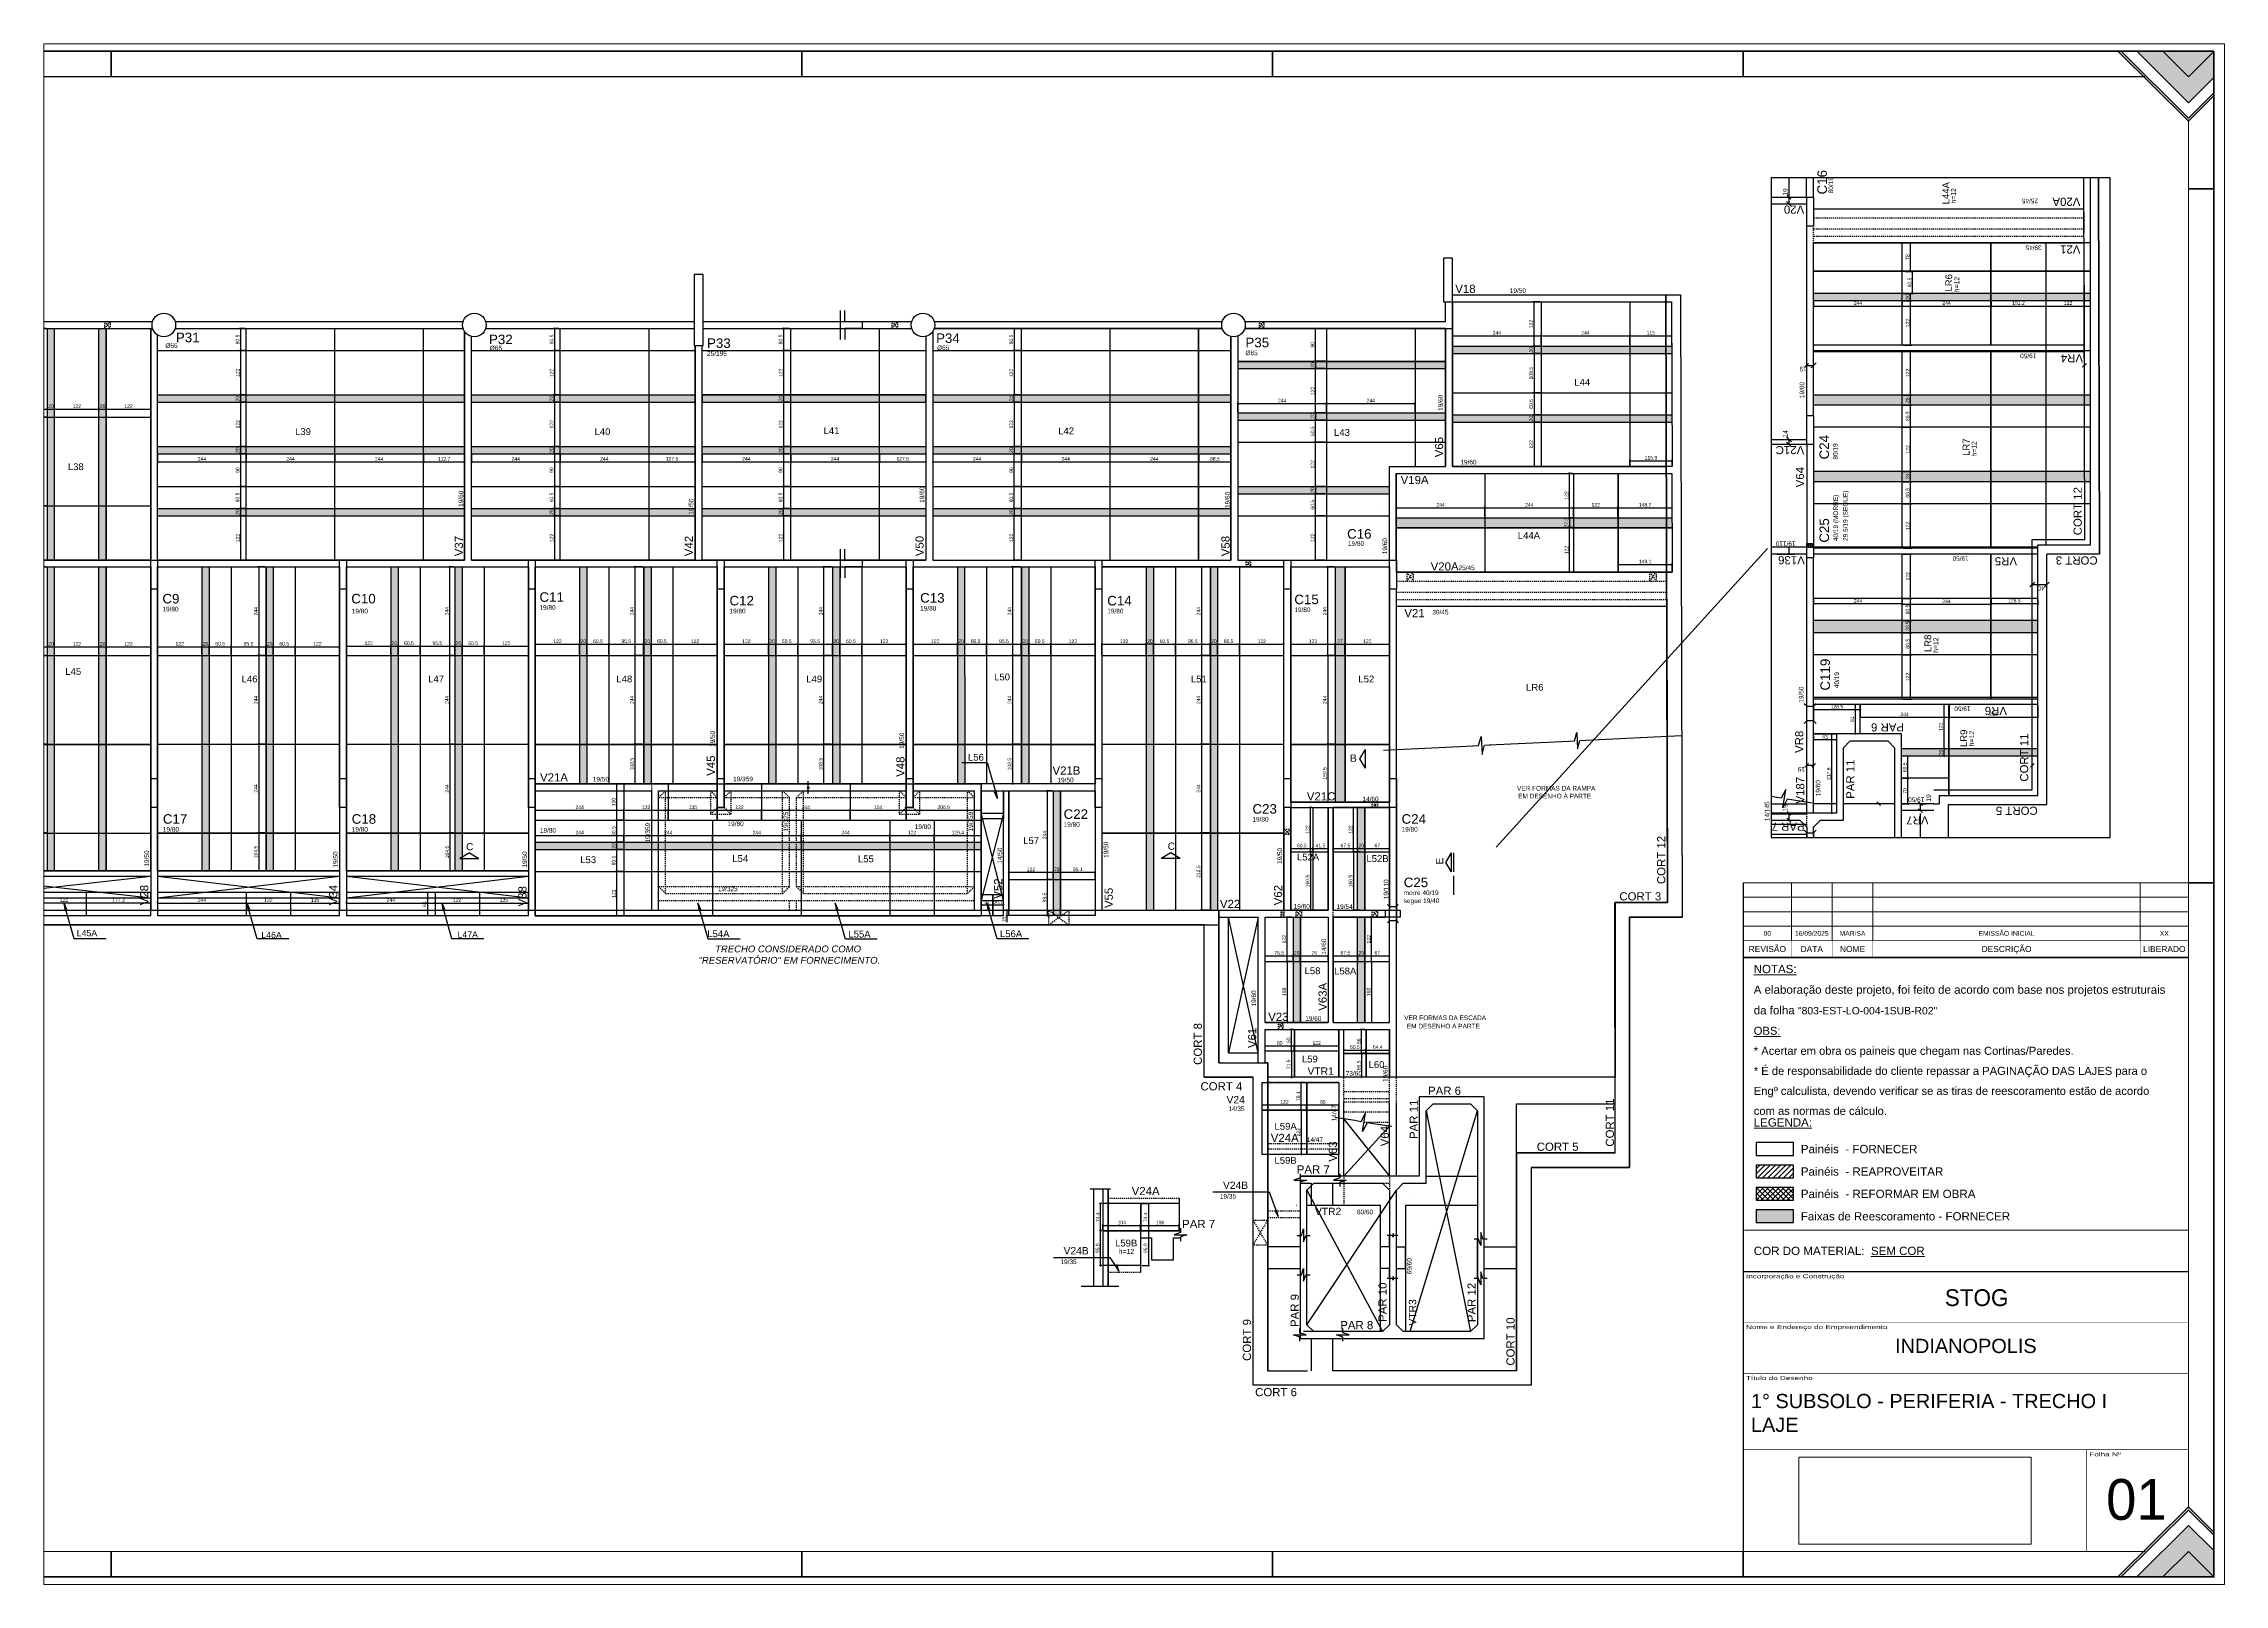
# Paper-space layout 'A0' of a CAD drawing. Extents: x 303 to 1492, y -638 to 202.
# The model-space entities are those that its viewports show. They can reach past a viewport. Long polylines and large blocks are cut down to what shows.
import ezdxf
from ezdxf.enums import TextEntityAlignment as Align

# ---------------------------------------------------------------- set-up
doc = ezdxf.new("R2010")
doc.units = 0
doc.linetypes.add('HIDDEN2', pattern=[0.1875, 0.125, -0.0625])
for name, color, linetype in [('1', 3, 'Continuous'), ('110', 113, 'Continuous'), ('111', 21, 'Continuous'), ('200', 1, 'HIDDEN2'), ('210', 3, 'HIDDEN2'), ('212', 3, 'Continuous'), ('213', 3, 'Continuous'), ('216', 3, 'Continuous'), ('220', 5, 'Continuous'), ('221', 1, 'Continuous'), ('222', 6, 'Continuous'), ('226', 4, 'Continuous'), ('228', 3, 'Continuous'), ('230', 3, 'Continuous'), ('233', 6, 'Continuous'), ('238', 2, 'Continuous'), ('249', 1, 'Continuous'), ('250', 1, 'Continuous'), ('COTA', 2, 'Continuous'), ('Hachura', 7, 'Continuous'), ('Painéis', 200, 'Continuous'), ('TIRAS REESCORAMENTO', 252, 'Continuous')]:
    doc.layers.add(name, color=color, linetype=linetype)
for name, color, linetype, lineweight in [('CARIMBO', 255, 'Continuous', 9), ('FOLHA', 255, 'Continuous', 40), ('Folhas', 255, 'Continuous', 9), ('FORNECIMENTO', 251, 'Continuous', 9)]:
    doc.layers.add(name, color=color, linetype=linetype, lineweight=lineweight)
doc.styles.add('A', font='ARLRDBD.TTF')
doc.styles.add('ARIAL', font='arial.ttf')
doc.styles.add('COTA TECNICA-50', font='techl___.ttf', dxfattribs={"height": 10})
doc.styles.get("Standard").update_dxf_attribs({"font": 'arial.ttf'})
doc.styles.add('Tecnologia', font='')
doc.styles.add('VERDANA', font='verdana.ttf', dxfattribs={"oblique": 15})
doc.styles.get('Tecnologia').set_extended_font_data('Forgotten Futurist')
doc.dimstyles.new('COTA PAINEL-50', dxfattribs={"dimtxt": 10, "dimasz": 3, "dimexe": 3, "dimexo": 3, "dimgap": 3, "dimtad": 1, "dimdec": 1, "dimzin": 9, "dimdsep": 46, "dimtxsty": 'COTA TECNICA-50', "dimblk1": 'OBLIQUE', "dimblk2": 'OBLIQUE', "dimsah": 1, "dimcen": 0.9, "dimclrd": 4, "dimclre": 4, "dimclrt": 240, "dimadec": 1, "dimazin": 3, "dimtfac": 1, "dimtdec": 1, "dimtmove": 0, "dimatfit": 3, "dimfxl": 1, "dimtolj": 1, "dimtzin": 12, "dimarcsym": 0})
picture_1 = doc.add_image_def('image1.jpg', size_in_pixel=(1600, 599))

# ---------------------------------------------------------------- blocks, each defined once
blk = doc.blocks.new('Carimbo Laje')
at = {"layer": 'CARIMBO', "color": 30}
for points, const_width in [([(124981.9, 144853.7), (123684.7, 144853.7), (123684.7, 144038.4)], 4.45), ([(123684.7, 144705.5), (124981.9, 144705.5)], 1.48), ([(123684.7, 144557.3), (124981.9, 144557.3)], 1.48), ([(123684.7, 144334.9), (124981.9, 144334.9)], 1.48), ([(124685.4, 144038.4), (124685.4, 144334.9)], 1.48), ([(123684.7, 144038.4), (124856.1, 144038.4)], 1.48)]:
    blk.add_lwpolyline(points, dxfattribs=dict(at, const_width=const_width))
at = {"color": 7, "style": 'ARIAL'}
blk.add_attdef('INCORPORAÇÃO_E_CONTRUÇÃO', text='', height=45.7, dxfattribs=at).set_placement((124364.7, 144777.9), align=Align.MIDDLE_CENTER)
blk.add_attdef('NOME_DA_OBRA', text='', height=41.5, dxfattribs=at).set_placement((124333.3, 144616.6), align=Align.CENTER)
for tag, p in [('PAVIMENTO', (123706.9, 144455.9)), ('TIPO_DE_PROJETO', (123706.9, 144386.8))]:
    blk.add_attdef(tag, p, '', height=41.5, dxfattribs=at)
at = {"color": 7, "style": 'ARIAL', "oblique": 10}
blk.add_attdef('FOLHA_Nº', text='', height=111.2, dxfattribs=at).set_placement((124833.6, 144186.6), align=Align.MIDDLE_CENTER)
at = {"layer": 'CARIMBO', "color": 7, "style": 'VERDANA'}
blk.add_attdef('ENDEREÇO', text='', height=14.8, dxfattribs=at).set_placement((124333.3, 144572.1), align=Align.CENTER)
at = {"layer": 'Folhas', "style": 'Tecnologia', "width": 1.5}
for s, p in [('Incorporação e Construção', (123692.5, 144846.3)), ('Nome e Endereço do Empreendimento', (123692.5, 144698.1)), ('Título do Desenho', (123692.5, 144549.8)), ('Folha Nº', (124693.1, 144327.5))]:
    blk.add_text(s, height=11.86, dxfattribs=at).set_placement(p, align=Align.TOP_LEFT)
image = blk.add_image(picture_1, insert=(123846.8, 144060), size_in_units=(676.4, 253.2))
image.dxf.flags = 7
blk = doc.blocks.new('Revisão Carimbo')
at = {"color": 30}
for p, q in [((0, 155), (925, 155)), ((100, 35), (100, 155)), ((184.66, 35), (184.66, 155)), ((269.32, 35), (269.32, 155)), ((825, 35), (825, 155)), ((0, 125), (925, 125)), ((0, 95), (925, 95)), ((0, 65), (925, 65))]:
    blk.add_line(p, q, dxfattribs=at)
for points, const_width in [([(0, 0), (0, 155)], 3), ([(0, 0), (925, 0)], 3), ([(0, 35), (925, 35)], 1), ([(100, 35), (100, 0)], 1), ([(184.66, 35), (184.66, 0)], 1), ([(269.32, 35), (269.32, 0)], 1), ([(825, 35), (825, 0)], 1)]:
    blk.add_lwpolyline(points, dxfattribs=dict(at, const_width=const_width))
at = {"color": 7, "style": 'ARIAL'}
for s, p in [('REVISÃO', (50, 17.5)), ('DATA', (142.33, 17.5)), ('NOME', (226.99, 17.5)), ('DESCRIÇÃO', (547.16, 17.5)), ('LIBERADO', (875, 17.5))]:
    blk.add_text(s, height=12.5, dxfattribs=at).set_placement(p, align=Align.MIDDLE_CENTER)
at = {"layer": 'CARIMBO', "color": 7, "style": 'ARIAL'}
for tag, p in [('REVISÃO_03', (50, 140)), ('DATA', (142.33, 140)), ('NOME', (226.99, 140)), ('DESCRIÇÃO', (547.16, 140)), ('LIBERADO', (875, 140)), ('REVISÃO_02', (50, 110)), ('DATA', (142.33, 110)), ('NOME', (226.99, 110)), ('DESCRIÇÃO', (547.16, 110)), ('LIBERADO', (875, 110)), ('REVISÃO_01', (50, 80)), ('REVISÃO_00', (50, 50)), ('DATA', (142.33, 80)), ('DATA', (142.33, 50)), ('NOME', (226.99, 80)), ('NOME', (226.99, 50)), ('DESCRIÇÃO', (547.16, 80)), ('DESCRIÇÃO', (547.16, 50)), ('LIBERADO', (875, 80)), ('LIBERADO', (875, 50))]:
    blk.add_attdef(tag, text='', height=10, dxfattribs=at).set_placement(p, align=Align.MIDDLE_CENTER)
blk = doc.blocks.new('LINCOR', base_point=(1375407.232582, 453114.358858))
blk.add_lwpolyline([(1375407.232582, 453114.358858), (1375407.565916, 453114.358858), (1375407.732582, 453114.858858), (1375407.732582, 453113.858858), (1375407.899249, 453114.358858), (1375408.232582, 453114.358858)])
blk = doc.blocks.new('_Oblique')
at = {"color": 0, "linetype": 'ByBlock', "lineweight": -2}
blk.add_line((-0.5, -0.5), (0.5, 0.5), dxfattribs=at)
blk = doc.blocks.new('*D5')
at = {"layer": 'COTA', "color": 4, "lineweight": -2, "transparency": 16777216}
for p, q in [((-8754, 2978), (-8771.3, 2978)), ((-8768.3, 2978), (-8768.3, 2873.5)), ((-8754, 2873.5), (-8771.3, 2873.5))]:
    blk.add_line(p, q, dxfattribs=at)
at = {"layer": 'Defpoints', "color": 0, "transparency": 16777216}
for p in [(-8751, 2978), (-8768.3, 2873.5), (-8751, 2873.5)]:
    blk.add_point(p, dxfattribs=at)
at = {"layer": 'COTA', "color": 4, "lineweight": -2, "transparency": 16777216, "xscale": 3, "yscale": 3, "zscale": 3}
for p, rotation in [((-8768.3, 2978), 90), ((-8768.3, 2873.5), 270)]:
    blk.add_blockref('_Oblique', p, dxfattribs=dict(at, rotation=rotation))
at = {"layer": 'COTA', "color": 240, "transparency": 16777216, "insert": (-8776.4, 2925.7), "char_height": 10, "attachment_point": 5, "rotation": 90, "style": 'COTA TECNICA-50'}
blk.add_mtext('\\A1;104.5', dxfattribs=at)
blk = doc.blocks.new('*D6')
at = {"layer": 'COTA', "color": 4, "lineweight": -2, "transparency": 16777216}
for p, q in [((-8754, 3222), (-8771.3, 3222)), ((-8768.3, 2978), (-8768.3, 3222)), ((-8754, 2978), (-8771.3, 2978))]:
    blk.add_line(p, q, dxfattribs=at)
at = {"layer": 'Defpoints', "color": 0, "transparency": 16777216}
for p in [(-8768.3, 3222), (-8751, 3222), (-8751, 2978)]:
    blk.add_point(p, dxfattribs=at)
at = {"layer": 'COTA', "color": 4, "lineweight": -2, "transparency": 16777216, "xscale": 3, "yscale": 3, "zscale": 3}
for p, rotation in [((-8768.3, 3222), 90), ((-8768.3, 2978), 270)]:
    blk.add_blockref('_Oblique', p, dxfattribs=dict(at, rotation=rotation))
at = {"layer": 'COTA', "color": 240, "transparency": 16777216, "insert": (-8776.4, 3100), "char_height": 10, "attachment_point": 5, "rotation": 90, "style": 'COTA TECNICA-50'}
blk.add_mtext('\\A1;244', dxfattribs=at)
blk = doc.blocks.new('*D7')
at = {"layer": 'COTA', "color": 4, "lineweight": -2, "transparency": 16777216}
for p, q in [((-8754, 3466.5), (-8771.3, 3466.5)), ((-8768.3, 3222.5), (-8768.3, 3466.5)), ((-8754, 3222.5), (-8771.3, 3222.5))]:
    blk.add_line(p, q, dxfattribs=at)
at = {"layer": 'Defpoints', "color": 0, "transparency": 16777216}
for p in [(-8768.3, 3466.5), (-8751, 3466.5), (-8751, 3222.5)]:
    blk.add_point(p, dxfattribs=at)
at = {"layer": 'COTA', "color": 4, "lineweight": -2, "transparency": 16777216, "xscale": 3, "yscale": 3, "zscale": 3}
for p, rotation in [((-8768.3, 3466.5), 90), ((-8768.3, 3222.5), 270)]:
    blk.add_blockref('_Oblique', p, dxfattribs=dict(at, rotation=rotation))
at = {"layer": 'COTA', "color": 240, "transparency": 16777216, "insert": (-8776.4, 3344.5), "char_height": 10, "attachment_point": 5, "rotation": 90, "style": 'COTA TECNICA-50'}
blk.add_mtext('\\A1;244', dxfattribs=at)
blk = doc.blocks.new('*D8')
at = {"layer": 'COTA', "color": 4, "lineweight": -2, "transparency": 16777216}
for p, q in [((-8754, 3710.5), (-8771.3, 3710.5)), ((-8768.3, 3466.5), (-8768.3, 3710.5)), ((-8754, 3466.5), (-8771.3, 3466.5))]:
    blk.add_line(p, q, dxfattribs=at)
at = {"layer": 'Defpoints', "color": 0, "transparency": 16777216}
for p in [(-8768.3, 3710.5), (-8751, 3710.5), (-8751, 3466.5)]:
    blk.add_point(p, dxfattribs=at)
at = {"layer": 'COTA', "color": 4, "lineweight": -2, "transparency": 16777216, "xscale": 3, "yscale": 3, "zscale": 3}
for p, rotation in [((-8768.3, 3710.5), 90), ((-8768.3, 3466.5), 270)]:
    blk.add_blockref('_Oblique', p, dxfattribs=dict(at, rotation=rotation))
at = {"layer": 'COTA', "color": 240, "transparency": 16777216, "insert": (-8776.4, 3588.5), "char_height": 10, "attachment_point": 5, "rotation": 90, "style": 'COTA TECNICA-50'}
blk.add_mtext('\\A1;244', dxfattribs=at)
blk = doc.blocks.new('*D11')
at = {"layer": 'COTA', "color": 4, "lineweight": -2, "transparency": 16777216}
for p, q in [((-8873, 3469.5), (-8873, 3493.9)), ((-8873, 3490.9), (-8751, 3490.9)), ((-8751, 3469.5), (-8751, 3493.9))]:
    blk.add_line(p, q, dxfattribs=at)
at = {"layer": 'Defpoints', "color": 0, "transparency": 16777216}
for p in [(-8751, 3490.9), (-8873, 3466.5), (-8751, 3466.5)]:
    blk.add_point(p, dxfattribs=at)
at = {"layer": 'COTA', "color": 4, "lineweight": -2, "transparency": 16777216, "xscale": 3, "yscale": 3, "zscale": 3, "rotation": 180}
blk.add_blockref('_Oblique', (-8873, 3490.9), dxfattribs=at)
at = {"layer": 'COTA', "color": 4, "lineweight": -2, "transparency": 16777216, "xscale": 3, "yscale": 3, "zscale": 3}
blk.add_blockref('_Oblique', (-8751, 3490.9), dxfattribs=at)
at = {"layer": 'COTA', "color": 240, "transparency": 16777216, "insert": (-8812, 3498.9), "char_height": 10, "attachment_point": 5, "style": 'COTA TECNICA-50'}
blk.add_mtext('\\A1;122', dxfattribs=at)
blk = doc.blocks.new('*D12')
at = {"layer": 'COTA', "color": 4, "lineweight": -2, "transparency": 16777216}
for p, q in [((-8751, 3469.5), (-8751, 3493.9)), ((-8751, 3490.9), (-8731, 3490.9)), ((-8731, 3469.5), (-8731, 3493.9))]:
    blk.add_line(p, q, dxfattribs=at)
at = {"layer": 'Defpoints', "color": 0, "transparency": 16777216}
for p in [(-8731, 3490.9), (-8751, 3466.5), (-8731, 3466.5)]:
    blk.add_point(p, dxfattribs=at)
at = {"layer": 'COTA', "color": 4, "lineweight": -2, "transparency": 16777216, "xscale": 3, "yscale": 3, "zscale": 3, "rotation": 180}
blk.add_blockref('_Oblique', (-8751, 3490.9), dxfattribs=at)
at = {"layer": 'COTA', "color": 4, "lineweight": -2, "transparency": 16777216, "xscale": 3, "yscale": 3, "zscale": 3}
blk.add_blockref('_Oblique', (-8731, 3490.9), dxfattribs=at)
at = {"layer": 'COTA', "color": 240, "transparency": 16777216, "insert": (-8741, 3499), "char_height": 10, "attachment_point": 5, "style": 'COTA TECNICA-50'}
blk.add_mtext('\\A1;20', dxfattribs=at)
blk = doc.blocks.new('*D13')
at = {"layer": 'COTA', "color": 4, "lineweight": -2, "transparency": 16777216}
for p, q in [((-8731, 3469.5), (-8731, 3493.9)), ((-8731, 3490.9), (-8609, 3490.9)), ((-8609, 3469.5), (-8609, 3493.9))]:
    blk.add_line(p, q, dxfattribs=at)
at = {"layer": 'Defpoints', "color": 0, "transparency": 16777216}
for p in [(-8609, 3490.9), (-8731, 3466.5), (-8609, 3466.5)]:
    blk.add_point(p, dxfattribs=at)
at = {"layer": 'COTA', "color": 4, "lineweight": -2, "transparency": 16777216, "xscale": 3, "yscale": 3, "zscale": 3, "rotation": 180}
blk.add_blockref('_Oblique', (-8731, 3490.9), dxfattribs=at)
at = {"layer": 'COTA', "color": 4, "lineweight": -2, "transparency": 16777216, "xscale": 3, "yscale": 3, "zscale": 3}
blk.add_blockref('_Oblique', (-8609, 3490.9), dxfattribs=at)
at = {"layer": 'COTA', "color": 240, "transparency": 16777216, "insert": (-8670, 3498.9), "char_height": 10, "attachment_point": 5, "style": 'COTA TECNICA-50'}
blk.add_mtext('\\A1;122', dxfattribs=at)
blk = doc.blocks.new('*D14')
at = {"layer": 'COTA', "color": 4, "lineweight": -2, "transparency": 16777216}
for p, q in [((-8609, 3469.5), (-8609, 3493.9)), ((-8609, 3490.9), (-8589, 3490.9)), ((-8589, 3469.5), (-8589, 3493.9))]:
    blk.add_line(p, q, dxfattribs=at)
at = {"layer": 'Defpoints', "color": 0, "transparency": 16777216}
for p in [(-8589, 3490.9), (-8609, 3466.5), (-8589, 3466.5)]:
    blk.add_point(p, dxfattribs=at)
at = {"layer": 'COTA', "color": 4, "lineweight": -2, "transparency": 16777216, "xscale": 3, "yscale": 3, "zscale": 3, "rotation": 180}
blk.add_blockref('_Oblique', (-8609, 3490.9), dxfattribs=at)
at = {"layer": 'COTA', "color": 4, "lineweight": -2, "transparency": 16777216, "xscale": 3, "yscale": 3, "zscale": 3}
blk.add_blockref('_Oblique', (-8589, 3490.9), dxfattribs=at)
at = {"layer": 'COTA', "color": 240, "transparency": 16777216, "insert": (-8599, 3499), "char_height": 10, "attachment_point": 5, "style": 'COTA TECNICA-50'}
blk.add_mtext('\\A1;20', dxfattribs=at)
blk = doc.blocks.new('*D15')
at = {"layer": 'COTA', "color": 4, "lineweight": -2, "transparency": 16777216}
for p, q in [((-8588.5, 3469.5), (-8588.5, 3493.9)), ((-8588.5, 3490.9), (-8466.5, 3490.9)), ((-8466.5, 3469.5), (-8466.5, 3493.9))]:
    blk.add_line(p, q, dxfattribs=at)
at = {"layer": 'Defpoints', "color": 0, "transparency": 16777216}
for p in [(-8466.5, 3490.9), (-8588.5, 3466.5), (-8466.5, 3466.5)]:
    blk.add_point(p, dxfattribs=at)
at = {"layer": 'COTA', "color": 4, "lineweight": -2, "transparency": 16777216, "xscale": 3, "yscale": 3, "zscale": 3, "rotation": 180}
blk.add_blockref('_Oblique', (-8588.5, 3490.9), dxfattribs=at)
at = {"layer": 'COTA', "color": 4, "lineweight": -2, "transparency": 16777216, "xscale": 3, "yscale": 3, "zscale": 3}
blk.add_blockref('_Oblique', (-8466.5, 3490.9), dxfattribs=at)
at = {"layer": 'COTA', "color": 240, "transparency": 16777216, "insert": (-8527.5, 3498.9), "char_height": 10, "attachment_point": 5, "style": 'COTA TECNICA-50'}
blk.add_mtext('\\A1;122', dxfattribs=at)
blk = doc.blocks.new('*D18')
at = {"layer": 'COTA', "color": 4, "lineweight": -2, "transparency": 16777216}
for p, q in [((-8873, 4126), (-8873, 4147.9)), ((-8873, 4144.9), (-8751, 4144.9)), ((-8751, 4126), (-8751, 4147.9))]:
    blk.add_line(p, q, dxfattribs=at)
at = {"layer": 'Defpoints', "color": 0, "transparency": 16777216}
for p in [(-8751, 4144.9), (-8873, 4123), (-8751, 4123)]:
    blk.add_point(p, dxfattribs=at)
at = {"layer": 'COTA', "color": 4, "lineweight": -2, "transparency": 16777216, "xscale": 3, "yscale": 3, "zscale": 3, "rotation": 180}
blk.add_blockref('_Oblique', (-8873, 4144.9), dxfattribs=at)
at = {"layer": 'COTA', "color": 4, "lineweight": -2, "transparency": 16777216, "xscale": 3, "yscale": 3, "zscale": 3}
blk.add_blockref('_Oblique', (-8751, 4144.9), dxfattribs=at)
at = {"layer": 'COTA', "color": 240, "transparency": 16777216, "insert": (-8812, 4153), "char_height": 10, "attachment_point": 5, "style": 'COTA TECNICA-50'}
blk.add_mtext('\\A1;122', dxfattribs=at)
blk = doc.blocks.new('*D19')
at = {"layer": 'COTA', "color": 4, "lineweight": -2, "transparency": 16777216}
for p, q in [((-8751, 4126), (-8751, 4147.9)), ((-8751, 4144.9), (-8731, 4144.9)), ((-8731, 4126), (-8731, 4147.9))]:
    blk.add_line(p, q, dxfattribs=at)
at = {"layer": 'Defpoints', "color": 0, "transparency": 16777216}
for p in [(-8731, 4144.9), (-8751, 4123), (-8731, 4123)]:
    blk.add_point(p, dxfattribs=at)
at = {"layer": 'COTA', "color": 4, "lineweight": -2, "transparency": 16777216, "xscale": 3, "yscale": 3, "zscale": 3, "rotation": 180}
blk.add_blockref('_Oblique', (-8751, 4144.9), dxfattribs=at)
at = {"layer": 'COTA', "color": 4, "lineweight": -2, "transparency": 16777216, "xscale": 3, "yscale": 3, "zscale": 3}
blk.add_blockref('_Oblique', (-8731, 4144.9), dxfattribs=at)
at = {"layer": 'COTA', "color": 240, "transparency": 16777216, "insert": (-8741, 4153), "char_height": 10, "attachment_point": 5, "style": 'COTA TECNICA-50'}
blk.add_mtext('\\A1;20', dxfattribs=at)
blk = doc.blocks.new('*D20')
at = {"layer": 'COTA', "color": 4, "lineweight": -2, "transparency": 16777216}
for p, q in [((-8731, 4126), (-8731, 4147.9)), ((-8731, 4144.9), (-8609, 4144.9)), ((-8609, 4126), (-8609, 4147.9))]:
    blk.add_line(p, q, dxfattribs=at)
at = {"layer": 'Defpoints', "color": 0, "transparency": 16777216}
for p in [(-8609, 4144.9), (-8731, 4123), (-8609, 4123)]:
    blk.add_point(p, dxfattribs=at)
at = {"layer": 'COTA', "color": 4, "lineweight": -2, "transparency": 16777216, "xscale": 3, "yscale": 3, "zscale": 3, "rotation": 180}
blk.add_blockref('_Oblique', (-8731, 4144.9), dxfattribs=at)
at = {"layer": 'COTA', "color": 4, "lineweight": -2, "transparency": 16777216, "xscale": 3, "yscale": 3, "zscale": 3}
blk.add_blockref('_Oblique', (-8609, 4144.9), dxfattribs=at)
at = {"layer": 'COTA', "color": 240, "transparency": 16777216, "insert": (-8670, 4153), "char_height": 10, "attachment_point": 5, "style": 'COTA TECNICA-50'}
blk.add_mtext('\\A1;122', dxfattribs=at)
blk = doc.blocks.new('*D21')
at = {"layer": 'COTA', "color": 4, "lineweight": -2, "transparency": 16777216}
for p, q in [((-8609, 4126), (-8609, 4147.9)), ((-8609, 4144.9), (-8589, 4144.9)), ((-8589, 4126), (-8589, 4147.9))]:
    blk.add_line(p, q, dxfattribs=at)
at = {"layer": 'Defpoints', "color": 0, "transparency": 16777216}
for p in [(-8589, 4144.9), (-8609, 4123), (-8589, 4123)]:
    blk.add_point(p, dxfattribs=at)
at = {"layer": 'COTA', "color": 4, "lineweight": -2, "transparency": 16777216, "xscale": 3, "yscale": 3, "zscale": 3, "rotation": 180}
blk.add_blockref('_Oblique', (-8609, 4144.9), dxfattribs=at)
at = {"layer": 'COTA', "color": 4, "lineweight": -2, "transparency": 16777216, "xscale": 3, "yscale": 3, "zscale": 3}
blk.add_blockref('_Oblique', (-8589, 4144.9), dxfattribs=at)
at = {"layer": 'COTA', "color": 240, "transparency": 16777216, "insert": (-8599, 4153), "char_height": 10, "attachment_point": 5, "style": 'COTA TECNICA-50'}
blk.add_mtext('\\A1;20', dxfattribs=at)
blk = doc.blocks.new('*D22')
at = {"layer": 'COTA', "color": 4, "lineweight": -2, "transparency": 16777216}
for p, q in [((-8588.5, 4126), (-8588.5, 4147.9)), ((-8588.5, 4144.9), (-8466.5, 4144.9)), ((-8466.5, 4126), (-8466.5, 4147.9))]:
    blk.add_line(p, q, dxfattribs=at)
at = {"layer": 'Defpoints', "color": 0, "transparency": 16777216}
for p in [(-8466.5, 4144.9), (-8588.5, 4123), (-8466.5, 4123)]:
    blk.add_point(p, dxfattribs=at)
at = {"layer": 'COTA', "color": 4, "lineweight": -2, "transparency": 16777216, "xscale": 3, "yscale": 3, "zscale": 3, "rotation": 180}
blk.add_blockref('_Oblique', (-8588.5, 4144.9), dxfattribs=at)
at = {"layer": 'COTA', "color": 4, "lineweight": -2, "transparency": 16777216, "xscale": 3, "yscale": 3, "zscale": 3}
blk.add_blockref('_Oblique', (-8466.5, 4144.9), dxfattribs=at)
at = {"layer": 'COTA', "color": 240, "transparency": 16777216, "insert": (-8527.5, 4153), "char_height": 10, "attachment_point": 5, "style": 'COTA TECNICA-50'}
blk.add_mtext('\\A1;122', dxfattribs=at)
blk = doc.blocks.new('*D23')
at = {"layer": 'COTA', "color": 4, "lineweight": -2, "transparency": 16777216}
for p, q in [((-8754, 3878.5), (-8771.3, 3878.5)), ((-8768.3, 3729.5), (-8768.3, 3878.5)), ((-8754, 3729.5), (-8771.3, 3729.5))]:
    blk.add_line(p, q, dxfattribs=at)
at = {"layer": 'Defpoints', "color": 0, "transparency": 16777216}
for p in [(-8768.3, 3878.5), (-8751, 3878.5), (-8751, 3729.5)]:
    blk.add_point(p, dxfattribs=at)
at = {"layer": 'COTA', "color": 4, "lineweight": -2, "transparency": 16777216, "xscale": 3, "yscale": 3, "zscale": 3}
for p, rotation in [((-8768.3, 3878.5), 90), ((-8768.3, 3729.5), 270)]:
    blk.add_blockref('_Oblique', p, dxfattribs=dict(at, rotation=rotation))
at = {"layer": 'COTA', "color": 240, "transparency": 16777216, "insert": (-8776.4, 3804), "char_height": 10, "attachment_point": 5, "rotation": 90, "style": 'COTA TECNICA-50'}
blk.add_mtext('\\A1;149', dxfattribs=at)
blk = doc.blocks.new('*D24')
at = {"layer": 'COTA', "color": 4, "lineweight": -2, "transparency": 16777216}
for p, q in [((-8754, 4123), (-8771.3, 4123)), ((-8768.3, 3879), (-8768.3, 4123)), ((-8754, 3879), (-8771.3, 3879))]:
    blk.add_line(p, q, dxfattribs=at)
at = {"layer": 'Defpoints', "color": 0, "transparency": 16777216}
for p in [(-8768.3, 4123), (-8751, 4123), (-8751, 3879)]:
    blk.add_point(p, dxfattribs=at)
at = {"layer": 'COTA', "color": 4, "lineweight": -2, "transparency": 16777216, "xscale": 3, "yscale": 3, "zscale": 3}
for p, rotation in [((-8768.3, 4123), 90), ((-8768.3, 3879), 270)]:
    blk.add_blockref('_Oblique', p, dxfattribs=dict(at, rotation=rotation))
at = {"layer": 'COTA', "color": 240, "transparency": 16777216, "insert": (-8776.4, 4001), "char_height": 10, "attachment_point": 5, "rotation": 90, "style": 'COTA TECNICA-50'}
blk.add_mtext('\\A1;244', dxfattribs=at)
blk = doc.blocks.new('*D25')
at = {"layer": 'COTA', "color": 4, "lineweight": -2, "transparency": 16777216}
for p, q in [((-8754, 4367), (-8771.3, 4367)), ((-8768.3, 4123), (-8768.3, 4367)), ((-8754, 4123), (-8771.3, 4123))]:
    blk.add_line(p, q, dxfattribs=at)
at = {"layer": 'Defpoints', "color": 0, "transparency": 16777216}
for p in [(-8768.3, 4367), (-8751, 4367), (-8751, 4123)]:
    blk.add_point(p, dxfattribs=at)
at = {"layer": 'COTA', "color": 4, "lineweight": -2, "transparency": 16777216, "xscale": 3, "yscale": 3, "zscale": 3}
for p, rotation in [((-8768.3, 4367), 90), ((-8768.3, 4123), 270)]:
    blk.add_blockref('_Oblique', p, dxfattribs=dict(at, rotation=rotation))
at = {"layer": 'COTA', "color": 240, "transparency": 16777216, "insert": (-8776.4, 4245), "char_height": 10, "attachment_point": 5, "rotation": 90, "style": 'COTA TECNICA-50'}
blk.add_mtext('\\A1;244', dxfattribs=at)
blk = doc.blocks.new('*D28')
at = {"layer": 'COTA', "color": 4, "lineweight": -2, "transparency": 16777216}
for p, q in [((-7407.5, 3469.5), (-7407.5, 3500.9)), ((-7407.5, 3497.9), (-7285.5, 3497.9)), ((-7285.5, 3469.5), (-7285.5, 3500.9))]:
    blk.add_line(p, q, dxfattribs=at)
at = {"layer": 'Defpoints', "color": 0, "transparency": 16777216}
for p in [(-7285.5, 3497.9), (-7407.5, 3466.5), (-7285.5, 3466.5)]:
    blk.add_point(p, dxfattribs=at)
at = {"layer": 'COTA', "color": 4, "lineweight": -2, "transparency": 16777216, "xscale": 3, "yscale": 3, "zscale": 3, "rotation": 180}
blk.add_blockref('_Oblique', (-7407.5, 3497.9), dxfattribs=at)
at = {"layer": 'COTA', "color": 4, "lineweight": -2, "transparency": 16777216, "xscale": 3, "yscale": 3, "zscale": 3}
blk.add_blockref('_Oblique', (-7285.5, 3497.9), dxfattribs=at)
at = {"layer": 'COTA', "color": 240, "transparency": 16777216, "insert": (-7346.5, 3505.9), "char_height": 10, "attachment_point": 5, "style": 'COTA TECNICA-50'}
blk.add_mtext('\\A1;122', dxfattribs=at)
blk = doc.blocks.new('*D29')
at = {"layer": 'COTA', "color": 4, "lineweight": -2, "transparency": 16777216}
for p, q in [((-7109, 3469.5), (-7109, 3500.9)), ((-7109, 3497.9), (-7089, 3497.9)), ((-7089, 3469.5), (-7089, 3500.9))]:
    blk.add_line(p, q, dxfattribs=at)
at = {"layer": 'Defpoints', "color": 0, "transparency": 16777216}
for p in [(-7089, 3497.9), (-7109, 3466.5), (-7089, 3466.5)]:
    blk.add_point(p, dxfattribs=at)
at = {"layer": 'COTA', "color": 4, "lineweight": -2, "transparency": 16777216, "xscale": 3, "yscale": 3, "zscale": 3, "rotation": 180}
blk.add_blockref('_Oblique', (-7109, 3497.9), dxfattribs=at)
at = {"layer": 'COTA', "color": 4, "lineweight": -2, "transparency": 16777216, "xscale": 3, "yscale": 3, "zscale": 3}
blk.add_blockref('_Oblique', (-7089, 3497.9), dxfattribs=at)
at = {"layer": 'COTA', "color": 240, "transparency": 16777216, "insert": (-7099, 3506), "char_height": 10, "attachment_point": 5, "style": 'COTA TECNICA-50'}
blk.add_mtext('\\A1;20', dxfattribs=at)
blk = doc.blocks.new('*D30')
at = {"layer": 'COTA', "color": 4, "lineweight": -2, "transparency": 16777216}
for p, q in [((-7089, 3469.5), (-7089, 3500.9)), ((-7089, 3497.9), (-7028.5, 3497.9)), ((-7028.5, 3469.5), (-7028.5, 3500.9))]:
    blk.add_line(p, q, dxfattribs=at)
at = {"layer": 'Defpoints', "color": 0, "transparency": 16777216}
for p in [(-7028.5, 3497.9), (-7089, 3466.5), (-7028.5, 3466.5)]:
    blk.add_point(p, dxfattribs=at)
at = {"layer": 'COTA', "color": 4, "lineweight": -2, "transparency": 16777216, "xscale": 3, "yscale": 3, "zscale": 3, "rotation": 180}
blk.add_blockref('_Oblique', (-7089, 3497.9), dxfattribs=at)
at = {"layer": 'COTA', "color": 4, "lineweight": -2, "transparency": 16777216, "xscale": 3, "yscale": 3, "zscale": 3}
blk.add_blockref('_Oblique', (-7028.5, 3497.9), dxfattribs=at)
at = {"layer": 'COTA', "color": 240, "transparency": 16777216, "insert": (-7058.8, 3506), "char_height": 10, "attachment_point": 5, "style": 'COTA TECNICA-50'}
blk.add_mtext('\\A1;60.5', dxfattribs=at)
blk = doc.blocks.new('*D31')
at = {"layer": 'COTA', "color": 4, "lineweight": -2, "transparency": 16777216}
for p, q in [((-7028.5, 3469.5), (-7028.5, 3500.9)), ((-7028.5, 3497.9), (-6906.5, 3497.9)), ((-6906.5, 3469.5), (-6906.5, 3500.9))]:
    blk.add_line(p, q, dxfattribs=at)
at = {"layer": 'Defpoints', "color": 0, "transparency": 16777216}
for p in [(-6906.5, 3497.9), (-7028.5, 3466.5), (-6906.5, 3466.5)]:
    blk.add_point(p, dxfattribs=at)
at = {"layer": 'COTA', "color": 4, "lineweight": -2, "transparency": 16777216, "xscale": 3, "yscale": 3, "zscale": 3, "rotation": 180}
blk.add_blockref('_Oblique', (-7028.5, 3497.9), dxfattribs=at)
at = {"layer": 'COTA', "color": 4, "lineweight": -2, "transparency": 16777216, "xscale": 3, "yscale": 3, "zscale": 3}
blk.add_blockref('_Oblique', (-6906.5, 3497.9), dxfattribs=at)
at = {"layer": 'COTA', "color": 240, "transparency": 16777216, "insert": (-6967.5, 3505.9), "char_height": 10, "attachment_point": 5, "style": 'COTA TECNICA-50'}
blk.add_mtext('\\A1;122', dxfattribs=at)
blk = doc.blocks.new('*D32')
at = {"layer": 'COTA', "color": 4, "lineweight": -2, "transparency": 16777216}
for p, q in [((-7112.5, 3710.5), (-7136.5, 3710.5)), ((-7133.5, 3710.5), (-7133.5, 3466.5)), ((-7112.5, 3466.5), (-7136.5, 3466.5))]:
    blk.add_line(p, q, dxfattribs=at)
at = {"layer": 'Defpoints', "color": 0, "transparency": 16777216}
for p in [(-7109.5, 3710.5), (-7133.5, 3466.5), (-7109.5, 3466.5)]:
    blk.add_point(p, dxfattribs=at)
at = {"layer": 'COTA', "color": 4, "lineweight": -2, "transparency": 16777216, "xscale": 3, "yscale": 3, "zscale": 3}
for p, rotation in [((-7133.5, 3710.5), 90), ((-7133.5, 3466.5), 270)]:
    blk.add_blockref('_Oblique', p, dxfattribs=dict(at, rotation=rotation))
at = {"layer": 'COTA', "color": 240, "transparency": 16777216, "insert": (-7141.5, 3588.5), "char_height": 10, "attachment_point": 5, "rotation": 90, "style": 'COTA TECNICA-50'}
blk.add_mtext('\\A1;244', dxfattribs=at)
blk = doc.blocks.new('*D33')
at = {"layer": 'COTA', "color": 4, "lineweight": -2, "transparency": 16777216}
for p, q in [((-7112.5, 3466.5), (-7136.5, 3466.5)), ((-7133.5, 3466.5), (-7133.5, 3222.5)), ((-7112.5, 3222.5), (-7136.5, 3222.5))]:
    blk.add_line(p, q, dxfattribs=at)
at = {"layer": 'Defpoints', "color": 0, "transparency": 16777216}
for p in [(-7109.5, 3466.5), (-7133.5, 3222.5), (-7109.5, 3222.5)]:
    blk.add_point(p, dxfattribs=at)
at = {"layer": 'COTA', "color": 4, "lineweight": -2, "transparency": 16777216, "xscale": 3, "yscale": 3, "zscale": 3}
for p, rotation in [((-7133.5, 3466.5), 90), ((-7133.5, 3222.5), 270)]:
    blk.add_blockref('_Oblique', p, dxfattribs=dict(at, rotation=rotation))
at = {"layer": 'COTA', "color": 240, "transparency": 16777216, "insert": (-7141.5, 3344.5), "char_height": 10, "attachment_point": 5, "rotation": 90, "style": 'COTA TECNICA-50'}
blk.add_mtext('\\A1;244', dxfattribs=at)
blk = doc.blocks.new('*D34')
at = {"layer": 'COTA', "color": 4, "lineweight": -2, "transparency": 16777216}
for p, q in [((-7112.5, 3222), (-7136.5, 3222)), ((-7133.5, 3222), (-7133.5, 3113.4)), ((-7112.5, 3113.4), (-7136.5, 3113.4))]:
    blk.add_line(p, q, dxfattribs=at)
at = {"layer": 'Defpoints', "color": 0, "transparency": 16777216}
for p in [(-7109.5, 3222), (-7133.5, 3113.4), (-7109.5, 3113.4)]:
    blk.add_point(p, dxfattribs=at)
at = {"layer": 'COTA', "color": 4, "lineweight": -2, "transparency": 16777216, "xscale": 3, "yscale": 3, "zscale": 3}
for p, rotation in [((-7133.5, 3222), 90), ((-7133.5, 3113.4), 270)]:
    blk.add_blockref('_Oblique', p, dxfattribs=dict(at, rotation=rotation))
at = {"layer": 'COTA', "color": 240, "transparency": 16777216, "insert": (-7141.6, 3167.7), "char_height": 10, "attachment_point": 5, "rotation": 90, "style": 'COTA TECNICA-50'}
blk.add_mtext('\\A1;108.5', dxfattribs=at)
blk = doc.blocks.new('*D35')
at = {"layer": 'COTA', "color": 4, "lineweight": -2, "transparency": 16777216}
for p, q in [((-7632.5, 2978), (-7645.4, 2978)), ((-7642.4, 2873.5), (-7642.4, 2978)), ((-7632.5, 2873.5), (-7645.4, 2873.5))]:
    blk.add_line(p, q, dxfattribs=at)
at = {"layer": 'Defpoints', "color": 0, "transparency": 16777216}
for p in [(-7642.4, 2978), (-7629.5, 2978), (-7629.5, 2873.5)]:
    blk.add_point(p, dxfattribs=at)
at = {"layer": 'COTA', "color": 4, "lineweight": -2, "transparency": 16777216, "xscale": 3, "yscale": 3, "zscale": 3}
for p, rotation in [((-7642.4, 2978), 90), ((-7642.4, 2873.5), 270)]:
    blk.add_blockref('_Oblique', p, dxfattribs=dict(at, rotation=rotation))
at = {"layer": 'COTA', "color": 240, "transparency": 16777216, "insert": (-7650.5, 2925.7), "char_height": 10, "attachment_point": 5, "rotation": 90, "style": 'COTA TECNICA-50'}
blk.add_mtext('\\A1;104.5', dxfattribs=at)
blk = doc.blocks.new('*D36')
at = {"layer": 'COTA', "color": 4, "lineweight": -2, "transparency": 16777216}
for p, q in [((-7632.5, 3222.5), (-7645.4, 3222.5)), ((-7642.4, 2978.5), (-7642.4, 3222.5)), ((-7632.5, 2978.5), (-7645.4, 2978.5))]:
    blk.add_line(p, q, dxfattribs=at)
at = {"layer": 'Defpoints', "color": 0, "transparency": 16777216}
for p in [(-7642.4, 3222.5), (-7629.5, 3222.5), (-7629.5, 2978.5)]:
    blk.add_point(p, dxfattribs=at)
at = {"layer": 'COTA', "color": 4, "lineweight": -2, "transparency": 16777216, "xscale": 3, "yscale": 3, "zscale": 3}
for p, rotation in [((-7642.4, 3222.5), 90), ((-7642.4, 2978.5), 270)]:
    blk.add_blockref('_Oblique', p, dxfattribs=dict(at, rotation=rotation))
at = {"layer": 'COTA', "color": 240, "transparency": 16777216, "insert": (-7650.4, 3100.5), "char_height": 10, "attachment_point": 5, "rotation": 90, "style": 'COTA TECNICA-50'}
blk.add_mtext('\\A1;244', dxfattribs=at)
blk = doc.blocks.new('*D37')
at = {"layer": 'COTA', "color": 4, "lineweight": -2, "transparency": 16777216}
for p, q in [((-7633, 3466.5), (-7645.9, 3466.5)), ((-7642.9, 3222.5), (-7642.9, 3466.5)), ((-7633, 3222.5), (-7645.9, 3222.5))]:
    blk.add_line(p, q, dxfattribs=at)
at = {"layer": 'Defpoints', "color": 0, "transparency": 16777216}
for p in [(-7642.9, 3466.5), (-7630, 3466.5), (-7630, 3222.5)]:
    blk.add_point(p, dxfattribs=at)
at = {"layer": 'COTA', "color": 4, "lineweight": -2, "transparency": 16777216, "xscale": 3, "yscale": 3, "zscale": 3}
for p, rotation in [((-7642.9, 3466.5), 90), ((-7642.9, 3222.5), 270)]:
    blk.add_blockref('_Oblique', p, dxfattribs=dict(at, rotation=rotation))
at = {"layer": 'COTA', "color": 240, "transparency": 16777216, "insert": (-7650.9, 3344.5), "char_height": 10, "attachment_point": 5, "rotation": 90, "style": 'COTA TECNICA-50'}
blk.add_mtext('\\A1;244', dxfattribs=at)
blk = doc.blocks.new('*D38')
at = {"layer": 'COTA', "color": 4, "lineweight": -2, "transparency": 16777216}
for p, q in [((-7633, 3710.5), (-7645.9, 3710.5)), ((-7642.9, 3466.5), (-7642.9, 3710.5)), ((-7633, 3466.5), (-7645.9, 3466.5))]:
    blk.add_line(p, q, dxfattribs=at)
at = {"layer": 'Defpoints', "color": 0, "transparency": 16777216}
for p in [(-7642.9, 3710.5), (-7630, 3710.5), (-7630, 3466.5)]:
    blk.add_point(p, dxfattribs=at)
at = {"layer": 'COTA', "color": 4, "lineweight": -2, "transparency": 16777216, "xscale": 3, "yscale": 3, "zscale": 3}
for p, rotation in [((-7642.9, 3710.5), 90), ((-7642.9, 3466.5), 270)]:
    blk.add_blockref('_Oblique', p, dxfattribs=dict(at, rotation=rotation))
at = {"layer": 'COTA', "color": 240, "transparency": 16777216, "insert": (-7650.9, 3588.5), "char_height": 10, "attachment_point": 5, "rotation": 90, "style": 'COTA TECNICA-50'}
blk.add_mtext('\\A1;244', dxfattribs=at)
blk = doc.blocks.new('*D39')
at = {"layer": 'COTA', "color": 4, "lineweight": -2, "transparency": 16777216}
for p, q in [((-7927.5, 3469.5), (-7927.5, 3495.4)), ((-7927.5, 3492.4), (-7805.5, 3492.4)), ((-7805.5, 3469.5), (-7805.5, 3495.4))]:
    blk.add_line(p, q, dxfattribs=at)
at = {"layer": 'Defpoints', "color": 0, "transparency": 16777216}
for p in [(-7805.5, 3492.4), (-7927.5, 3466.5), (-7805.5, 3466.5)]:
    blk.add_point(p, dxfattribs=at)
at = {"layer": 'COTA', "color": 4, "lineweight": -2, "transparency": 16777216, "xscale": 3, "yscale": 3, "zscale": 3, "rotation": 180}
blk.add_blockref('_Oblique', (-7927.5, 3492.4), dxfattribs=at)
at = {"layer": 'COTA', "color": 4, "lineweight": -2, "transparency": 16777216, "xscale": 3, "yscale": 3, "zscale": 3}
blk.add_blockref('_Oblique', (-7805.5, 3492.4), dxfattribs=at)
at = {"layer": 'COTA', "color": 240, "transparency": 16777216, "insert": (-7866.5, 3500.4), "char_height": 10, "attachment_point": 5, "style": 'COTA TECNICA-50'}
blk.add_mtext('\\A1;122', dxfattribs=at)
blk = doc.blocks.new('*D40')
at = {"layer": 'COTA', "color": 4, "lineweight": -2, "transparency": 16777216}
for p, q in [((-7725, 3469.5), (-7725, 3495.4)), ((-7725, 3492.4), (-7629.5, 3492.4)), ((-7629.5, 3469.5), (-7629.5, 3495.4))]:
    blk.add_line(p, q, dxfattribs=at)
at = {"layer": 'Defpoints', "color": 0, "transparency": 16777216}
for p in [(-7629.5, 3492.4), (-7725, 3466.5), (-7629.5, 3466.5)]:
    blk.add_point(p, dxfattribs=at)
at = {"layer": 'COTA', "color": 4, "lineweight": -2, "transparency": 16777216, "xscale": 3, "yscale": 3, "zscale": 3, "rotation": 180}
blk.add_blockref('_Oblique', (-7725, 3492.4), dxfattribs=at)
at = {"layer": 'COTA', "color": 4, "lineweight": -2, "transparency": 16777216, "xscale": 3, "yscale": 3, "zscale": 3}
blk.add_blockref('_Oblique', (-7629.5, 3492.4), dxfattribs=at)
at = {"layer": 'COTA', "color": 240, "transparency": 16777216, "insert": (-7677.3, 3500.5), "char_height": 10, "attachment_point": 5, "style": 'COTA TECNICA-50'}
blk.add_mtext('\\A1;95.5', dxfattribs=at)
blk = doc.blocks.new('*D41')
at = {"layer": 'COTA', "color": 4, "lineweight": -2, "transparency": 16777216}
for p, q in [((-7629, 3469.5), (-7629, 3495.4)), ((-7629, 3492.4), (-7609, 3492.4)), ((-7609, 3469.5), (-7609, 3495.4))]:
    blk.add_line(p, q, dxfattribs=at)
at = {"layer": 'Defpoints', "color": 0, "transparency": 16777216}
for p in [(-7609, 3492.4), (-7629, 3466.5), (-7609, 3466.5)]:
    blk.add_point(p, dxfattribs=at)
at = {"layer": 'COTA', "color": 4, "lineweight": -2, "transparency": 16777216, "xscale": 3, "yscale": 3, "zscale": 3, "rotation": 180}
blk.add_blockref('_Oblique', (-7629, 3492.4), dxfattribs=at)
at = {"layer": 'COTA', "color": 4, "lineweight": -2, "transparency": 16777216, "xscale": 3, "yscale": 3, "zscale": 3}
blk.add_blockref('_Oblique', (-7609, 3492.4), dxfattribs=at)
at = {"layer": 'COTA', "color": 240, "transparency": 16777216, "insert": (-7619, 3500.5), "char_height": 10, "attachment_point": 5, "style": 'COTA TECNICA-50'}
blk.add_mtext('\\A1;20', dxfattribs=at)
blk = doc.blocks.new('*D42')
at = {"layer": 'COTA', "color": 4, "lineweight": -2, "transparency": 16777216}
for p, q in [((-7609, 3469.5), (-7609, 3495.4)), ((-7609, 3492.4), (-7548.5, 3492.4)), ((-7548.5, 3469.5), (-7548.5, 3495.4))]:
    blk.add_line(p, q, dxfattribs=at)
at = {"layer": 'Defpoints', "color": 0, "transparency": 16777216}
for p in [(-7548.5, 3492.4), (-7609, 3466.5), (-7548.5, 3466.5)]:
    blk.add_point(p, dxfattribs=at)
at = {"layer": 'COTA', "color": 4, "lineweight": -2, "transparency": 16777216, "xscale": 3, "yscale": 3, "zscale": 3, "rotation": 180}
blk.add_blockref('_Oblique', (-7609, 3492.4), dxfattribs=at)
at = {"layer": 'COTA', "color": 4, "lineweight": -2, "transparency": 16777216, "xscale": 3, "yscale": 3, "zscale": 3}
blk.add_blockref('_Oblique', (-7548.5, 3492.4), dxfattribs=at)
at = {"layer": 'COTA', "color": 240, "transparency": 16777216, "insert": (-7578.8, 3500.5), "char_height": 10, "attachment_point": 5, "style": 'COTA TECNICA-50'}
blk.add_mtext('\\A1;60.5', dxfattribs=at)
blk = doc.blocks.new('*D43')
at = {"layer": 'COTA', "color": 4, "lineweight": -2, "transparency": 16777216}
for p, q in [((-7548.5, 3469.5), (-7548.5, 3495.4)), ((-7548.5, 3492.4), (-7426.5, 3492.4)), ((-7426.5, 3469.5), (-7426.5, 3495.4))]:
    blk.add_line(p, q, dxfattribs=at)
at = {"layer": 'Defpoints', "color": 0, "transparency": 16777216}
for p in [(-7426.5, 3492.4), (-7548.5, 3466.5), (-7426.5, 3466.5)]:
    blk.add_point(p, dxfattribs=at)
at = {"layer": 'COTA', "color": 4, "lineweight": -2, "transparency": 16777216, "xscale": 3, "yscale": 3, "zscale": 3, "rotation": 180}
blk.add_blockref('_Oblique', (-7548.5, 3492.4), dxfattribs=at)
at = {"layer": 'COTA', "color": 4, "lineweight": -2, "transparency": 16777216, "xscale": 3, "yscale": 3, "zscale": 3}
blk.add_blockref('_Oblique', (-7426.5, 3492.4), dxfattribs=at)
at = {"layer": 'COTA', "color": 240, "transparency": 16777216, "insert": (-7487.5, 3500.4), "char_height": 10, "attachment_point": 5, "style": 'COTA TECNICA-50'}
blk.add_mtext('\\A1;122', dxfattribs=at)
blk = doc.blocks.new('*D44')
at = {"layer": 'COTA', "color": 4, "lineweight": -2, "transparency": 16777216}
for p, q in [((-8447.6, 3469.5), (-8447.6, 3493.9)), ((-8447.6, 3490.9), (-8325.5, 3490.9)), ((-8325.5, 3469.5), (-8325.5, 3493.9))]:
    blk.add_line(p, q, dxfattribs=at)
at = {"layer": 'Defpoints', "color": 0, "transparency": 16777216}
for p in [(-8325.5, 3490.9), (-8447.6, 3466.5), (-8325.5, 3466.5)]:
    blk.add_point(p, dxfattribs=at)
at = {"layer": 'COTA', "color": 4, "lineweight": -2, "transparency": 16777216, "xscale": 3, "yscale": 3, "zscale": 3, "rotation": 180}
blk.add_blockref('_Oblique', (-8447.6, 3490.9), dxfattribs=at)
at = {"layer": 'COTA', "color": 4, "lineweight": -2, "transparency": 16777216, "xscale": 3, "yscale": 3, "zscale": 3}
blk.add_blockref('_Oblique', (-8325.5, 3490.9), dxfattribs=at)
at = {"layer": 'COTA', "color": 240, "transparency": 16777216, "insert": (-8386.6, 3498.9), "char_height": 10, "attachment_point": 5, "style": 'COTA TECNICA-50'}
blk.add_mtext('\\A1;122', dxfattribs=at)
blk = doc.blocks.new('*D45')
at = {"layer": 'COTA', "color": 4, "lineweight": -2, "transparency": 16777216}
for p, q in [((-8245, 3469.5), (-8245, 3493.9)), ((-8245, 3490.9), (-8149.5, 3490.9)), ((-8149.5, 3469.5), (-8149.5, 3493.9))]:
    blk.add_line(p, q, dxfattribs=at)
at = {"layer": 'Defpoints', "color": 0, "transparency": 16777216}
for p in [(-8149.5, 3490.9), (-8245, 3466.5), (-8149.5, 3466.5)]:
    blk.add_point(p, dxfattribs=at)
at = {"layer": 'COTA', "color": 4, "lineweight": -2, "transparency": 16777216, "xscale": 3, "yscale": 3, "zscale": 3, "rotation": 180}
blk.add_blockref('_Oblique', (-8245, 3490.9), dxfattribs=at)
at = {"layer": 'COTA', "color": 4, "lineweight": -2, "transparency": 16777216, "xscale": 3, "yscale": 3, "zscale": 3}
blk.add_blockref('_Oblique', (-8149.5, 3490.9), dxfattribs=at)
at = {"layer": 'COTA', "color": 240, "transparency": 16777216, "insert": (-8197.3, 3499), "char_height": 10, "attachment_point": 5, "style": 'COTA TECNICA-50'}
blk.add_mtext('\\A1;95.5', dxfattribs=at)
blk = doc.blocks.new('*D46')
at = {"layer": 'COTA', "color": 4, "lineweight": -2, "transparency": 16777216}
for p, q in [((-8149, 3469.5), (-8149, 3493.9)), ((-8149, 3490.9), (-8129, 3490.9)), ((-8129, 3469.5), (-8129, 3493.9))]:
    blk.add_line(p, q, dxfattribs=at)
at = {"layer": 'Defpoints', "color": 0, "transparency": 16777216}
for p in [(-8129, 3490.9), (-8149, 3466.5), (-8129, 3466.5)]:
    blk.add_point(p, dxfattribs=at)
at = {"layer": 'COTA', "color": 4, "lineweight": -2, "transparency": 16777216, "xscale": 3, "yscale": 3, "zscale": 3, "rotation": 180}
blk.add_blockref('_Oblique', (-8149, 3490.9), dxfattribs=at)
at = {"layer": 'COTA', "color": 4, "lineweight": -2, "transparency": 16777216, "xscale": 3, "yscale": 3, "zscale": 3}
blk.add_blockref('_Oblique', (-8129, 3490.9), dxfattribs=at)
at = {"layer": 'COTA', "color": 240, "transparency": 16777216, "insert": (-8139, 3499), "char_height": 10, "attachment_point": 5, "style": 'COTA TECNICA-50'}
blk.add_mtext('\\A1;20', dxfattribs=at)
blk = doc.blocks.new('*D47')
at = {"layer": 'COTA', "color": 4, "lineweight": -2, "transparency": 16777216}
for p, q in [((-8129, 3469.5), (-8129, 3493.9)), ((-8129, 3490.9), (-8068.5, 3490.9)), ((-8068.5, 3469.5), (-8068.5, 3493.9))]:
    blk.add_line(p, q, dxfattribs=at)
at = {"layer": 'Defpoints', "color": 0, "transparency": 16777216}
for p in [(-8068.5, 3490.9), (-8129, 3466.5), (-8068.5, 3466.5)]:
    blk.add_point(p, dxfattribs=at)
at = {"layer": 'COTA', "color": 4, "lineweight": -2, "transparency": 16777216, "xscale": 3, "yscale": 3, "zscale": 3, "rotation": 180}
blk.add_blockref('_Oblique', (-8129, 3490.9), dxfattribs=at)
at = {"layer": 'COTA', "color": 4, "lineweight": -2, "transparency": 16777216, "xscale": 3, "yscale": 3, "zscale": 3}
blk.add_blockref('_Oblique', (-8068.5, 3490.9), dxfattribs=at)
at = {"layer": 'COTA', "color": 240, "transparency": 16777216, "insert": (-8098.8, 3499), "char_height": 10, "attachment_point": 5, "style": 'COTA TECNICA-50'}
blk.add_mtext('\\A1;60.5', dxfattribs=at)
blk = doc.blocks.new('*D48')
at = {"layer": 'COTA', "color": 4, "lineweight": -2, "transparency": 16777216}
for p, q in [((-8068.5, 3469.5), (-8068.5, 3493.9)), ((-8068.5, 3490.9), (-7946.5, 3490.9)), ((-7946.5, 3469.5), (-7946.5, 3493.9))]:
    blk.add_line(p, q, dxfattribs=at)
at = {"layer": 'Defpoints', "color": 0, "transparency": 16777216}
for p in [(-7946.5, 3490.9), (-8068.5, 3466.5), (-7946.5, 3466.5)]:
    blk.add_point(p, dxfattribs=at)
at = {"layer": 'COTA', "color": 4, "lineweight": -2, "transparency": 16777216, "xscale": 3, "yscale": 3, "zscale": 3, "rotation": 180}
blk.add_blockref('_Oblique', (-8068.5, 3490.9), dxfattribs=at)
at = {"layer": 'COTA', "color": 4, "lineweight": -2, "transparency": 16777216, "xscale": 3, "yscale": 3, "zscale": 3}
blk.add_blockref('_Oblique', (-7946.5, 3490.9), dxfattribs=at)
at = {"layer": 'COTA', "color": 240, "transparency": 16777216, "insert": (-8007.5, 3498.9), "char_height": 10, "attachment_point": 5, "style": 'COTA TECNICA-50'}
blk.add_mtext('\\A1;122', dxfattribs=at)
blk = doc.blocks.new('*D49')
at = {"layer": 'COTA', "color": 4, "lineweight": -2, "transparency": 16777216}
for p, q in [((-6707.4, 4367), (-6727.1, 4367)), ((-6724.1, 4367), (-6724.1, 4306.5)), ((-6707.4, 4306.5), (-6727.1, 4306.5))]:
    blk.add_line(p, q, dxfattribs=at)
at = {"layer": 'Defpoints', "color": 0, "transparency": 16777216}
for p in [(-6704.4, 4367), (-6724.1, 4306.5), (-6704.4, 4306.5)]:
    blk.add_point(p, dxfattribs=at)
at = {"layer": 'COTA', "color": 4, "lineweight": -2, "transparency": 16777216, "xscale": 3, "yscale": 3, "zscale": 3}
for p, rotation in [((-6724.1, 4367), 90), ((-6724.1, 4306.5), 270)]:
    blk.add_blockref('_Oblique', p, dxfattribs=dict(at, rotation=rotation))
at = {"layer": 'COTA', "color": 240, "transparency": 16777216, "insert": (-6732.2, 4336.7), "char_height": 10, "attachment_point": 5, "rotation": 90, "style": 'COTA TECNICA-50'}
blk.add_mtext('\\A1;60.5', dxfattribs=at)
blk = doc.blocks.new('*D50')
at = {"layer": 'COTA', "color": 4, "lineweight": -2, "transparency": 16777216}
for p, q in [((-6707.4, 3851.5), (-6727.1, 3851.5)), ((-6724.1, 3851.5), (-6724.1, 3729.5)), ((-6707.4, 3729.5), (-6727.1, 3729.5))]:
    blk.add_line(p, q, dxfattribs=at)
at = {"layer": 'Defpoints', "color": 0, "transparency": 16777216}
for p in [(-6704.4, 3851.5), (-6724.1, 3729.5), (-6704.4, 3729.5)]:
    blk.add_point(p, dxfattribs=at)
at = {"layer": 'COTA', "color": 4, "lineweight": -2, "transparency": 16777216, "xscale": 3, "yscale": 3, "zscale": 3}
for p, rotation in [((-6724.1, 3851.5), 90), ((-6724.1, 3729.5), 270)]:
    blk.add_blockref('_Oblique', p, dxfattribs=dict(at, rotation=rotation))
at = {"layer": 'COTA', "color": 240, "transparency": 16777216, "insert": (-6732.1, 3790.5), "char_height": 10, "attachment_point": 5, "rotation": 90, "style": 'COTA TECNICA-50'}
blk.add_mtext('\\A1;122', dxfattribs=at)
blk = doc.blocks.new('*D51')
at = {"layer": 'COTA', "color": 4, "lineweight": -2, "transparency": 16777216}
for p, q in [((-6072.4, 4367), (-6092.1, 4367)), ((-6089.1, 4367), (-6089.1, 4306.5)), ((-6072.4, 4306.5), (-6092.1, 4306.5))]:
    blk.add_line(p, q, dxfattribs=at)
at = {"layer": 'Defpoints', "color": 0, "transparency": 16777216}
for p in [(-6069.4, 4367), (-6089.1, 4306.5), (-6069.4, 4306.5)]:
    blk.add_point(p, dxfattribs=at)
at = {"layer": 'COTA', "color": 4, "lineweight": -2, "transparency": 16777216, "xscale": 3, "yscale": 3, "zscale": 3}
for p, rotation in [((-6089.1, 4367), 90), ((-6089.1, 4306.5), 270)]:
    blk.add_blockref('_Oblique', p, dxfattribs=dict(at, rotation=rotation))
at = {"layer": 'COTA', "color": 240, "transparency": 16777216, "insert": (-6097.2, 4336.7), "char_height": 10, "attachment_point": 5, "rotation": 90, "style": 'COTA TECNICA-50'}
blk.add_mtext('\\A1;60.5', dxfattribs=at)
blk = doc.blocks.new('*D52')
at = {"layer": 'COTA', "color": 4, "lineweight": -2, "transparency": 16777216}
for p, q in [((-6887.5, 3469.5), (-6887.5, 3500.9)), ((-6887.5, 3497.9), (-6765.5, 3497.9)), ((-6765.5, 3469.5), (-6765.5, 3500.9))]:
    blk.add_line(p, q, dxfattribs=at)
at = {"layer": 'Defpoints', "color": 0, "transparency": 16777216}
for p in [(-6765.5, 3497.9), (-6887.5, 3466.5), (-6765.5, 3466.5)]:
    blk.add_point(p, dxfattribs=at)
at = {"layer": 'COTA', "color": 4, "lineweight": -2, "transparency": 16777216, "xscale": 3, "yscale": 3, "zscale": 3, "rotation": 180}
blk.add_blockref('_Oblique', (-6887.5, 3497.9), dxfattribs=at)
at = {"layer": 'COTA', "color": 4, "lineweight": -2, "transparency": 16777216, "xscale": 3, "yscale": 3, "zscale": 3}
blk.add_blockref('_Oblique', (-6765.5, 3497.9), dxfattribs=at)
at = {"layer": 'COTA', "color": 240, "transparency": 16777216, "insert": (-6826.5, 3505.9), "char_height": 10, "attachment_point": 5, "style": 'COTA TECNICA-50'}
blk.add_mtext('\\A1;122', dxfattribs=at)
blk = doc.blocks.new('*D53')
at = {"layer": 'COTA', "color": 4, "lineweight": -2, "transparency": 16777216}
for p, q in [((-6589.1, 3469.5), (-6589.1, 3500.9)), ((-6589.1, 3497.9), (-6569.1, 3497.9)), ((-6569.1, 3469.5), (-6569.1, 3500.9))]:
    blk.add_line(p, q, dxfattribs=at)
at = {"layer": 'Defpoints', "color": 0, "transparency": 16777216}
for p in [(-6569.1, 3497.9), (-6589.1, 3466.5), (-6569.1, 3466.5)]:
    blk.add_point(p, dxfattribs=at)
at = {"layer": 'COTA', "color": 4, "lineweight": -2, "transparency": 16777216, "xscale": 3, "yscale": 3, "zscale": 3, "rotation": 180}
blk.add_blockref('_Oblique', (-6589.1, 3497.9), dxfattribs=at)
at = {"layer": 'COTA', "color": 4, "lineweight": -2, "transparency": 16777216, "xscale": 3, "yscale": 3, "zscale": 3}
blk.add_blockref('_Oblique', (-6569.1, 3497.9), dxfattribs=at)
at = {"layer": 'COTA', "color": 240, "transparency": 16777216, "insert": (-6579.1, 3506), "char_height": 10, "attachment_point": 5, "style": 'COTA TECNICA-50'}
blk.add_mtext('\\A1;20', dxfattribs=at)
blk = doc.blocks.new('*D54')
at = {"layer": 'COTA', "color": 4, "lineweight": -2, "transparency": 16777216}
for p, q in [((-6569.1, 3469.5), (-6569.1, 3500.9)), ((-6569.1, 3497.9), (-6508.6, 3497.9)), ((-6508.6, 3469.5), (-6508.6, 3500.9))]:
    blk.add_line(p, q, dxfattribs=at)
at = {"layer": 'Defpoints', "color": 0, "transparency": 16777216}
for p in [(-6508.6, 3497.9), (-6569.1, 3466.5), (-6508.6, 3466.5)]:
    blk.add_point(p, dxfattribs=at)
at = {"layer": 'COTA', "color": 4, "lineweight": -2, "transparency": 16777216, "xscale": 3, "yscale": 3, "zscale": 3, "rotation": 180}
blk.add_blockref('_Oblique', (-6569.1, 3497.9), dxfattribs=at)
at = {"layer": 'COTA', "color": 4, "lineweight": -2, "transparency": 16777216, "xscale": 3, "yscale": 3, "zscale": 3}
blk.add_blockref('_Oblique', (-6508.6, 3497.9), dxfattribs=at)
at = {"layer": 'COTA', "color": 240, "transparency": 16777216, "insert": (-6538.8, 3506), "char_height": 10, "attachment_point": 5, "style": 'COTA TECNICA-50'}
blk.add_mtext('\\A1;60.5', dxfattribs=at)
blk = doc.blocks.new('*D55')
at = {"layer": 'COTA', "color": 4, "lineweight": -2, "transparency": 16777216}
for p, q in [((-6508.6, 3469.5), (-6508.6, 3500.9)), ((-6508.6, 3497.9), (-6386.5, 3497.9)), ((-6386.5, 3469.5), (-6386.5, 3500.9))]:
    blk.add_line(p, q, dxfattribs=at)
at = {"layer": 'Defpoints', "color": 0, "transparency": 16777216}
for p in [(-6386.5, 3497.9), (-6508.6, 3466.5), (-6386.5, 3466.5)]:
    blk.add_point(p, dxfattribs=at)
at = {"layer": 'COTA', "color": 4, "lineweight": -2, "transparency": 16777216, "xscale": 3, "yscale": 3, "zscale": 3, "rotation": 180}
blk.add_blockref('_Oblique', (-6508.6, 3497.9), dxfattribs=at)
at = {"layer": 'COTA', "color": 4, "lineweight": -2, "transparency": 16777216, "xscale": 3, "yscale": 3, "zscale": 3}
blk.add_blockref('_Oblique', (-6386.5, 3497.9), dxfattribs=at)
at = {"layer": 'COTA', "color": 240, "transparency": 16777216, "insert": (-6447.6, 3505.9), "char_height": 10, "attachment_point": 5, "style": 'COTA TECNICA-50'}
blk.add_mtext('\\A1;122', dxfattribs=at)
blk = doc.blocks.new('*D56')
at = {"layer": 'COTA', "color": 4, "lineweight": -2, "transparency": 16777216}
for p, q in [((-6592.6, 3710.5), (-6616.8, 3710.5)), ((-6613.8, 3710.5), (-6613.8, 3466.5)), ((-6592.6, 3466.5), (-6616.8, 3466.5))]:
    blk.add_line(p, q, dxfattribs=at)
at = {"layer": 'Defpoints', "color": 0, "transparency": 16777216}
for p in [(-6589.6, 3710.5), (-6613.8, 3466.5), (-6589.6, 3466.5)]:
    blk.add_point(p, dxfattribs=at)
at = {"layer": 'COTA', "color": 4, "lineweight": -2, "transparency": 16777216, "xscale": 3, "yscale": 3, "zscale": 3}
for p, rotation in [((-6613.8, 3710.5), 90), ((-6613.8, 3466.5), 270)]:
    blk.add_blockref('_Oblique', p, dxfattribs=dict(at, rotation=rotation))
at = {"layer": 'COTA', "color": 240, "transparency": 16777216, "insert": (-6621.9, 3588.5), "char_height": 10, "attachment_point": 5, "rotation": 90, "style": 'COTA TECNICA-50'}
blk.add_mtext('\\A1;244', dxfattribs=at)
blk = doc.blocks.new('*D57')
at = {"layer": 'COTA', "color": 4, "lineweight": -2, "transparency": 16777216}
for p, q in [((-6592.6, 3466.5), (-6616.8, 3466.5)), ((-6613.8, 3466.5), (-6613.8, 3222.5)), ((-6592.6, 3222.5), (-6616.8, 3222.5))]:
    blk.add_line(p, q, dxfattribs=at)
at = {"layer": 'Defpoints', "color": 0, "transparency": 16777216}
for p in [(-6589.6, 3466.5), (-6613.8, 3222.5), (-6589.6, 3222.5)]:
    blk.add_point(p, dxfattribs=at)
at = {"layer": 'COTA', "color": 4, "lineweight": -2, "transparency": 16777216, "xscale": 3, "yscale": 3, "zscale": 3}
for p, rotation in [((-6613.8, 3466.5), 90), ((-6613.8, 3222.5), 270)]:
    blk.add_blockref('_Oblique', p, dxfattribs=dict(at, rotation=rotation))
at = {"layer": 'COTA', "color": 240, "transparency": 16777216, "insert": (-6621.9, 3344.5), "char_height": 10, "attachment_point": 5, "rotation": 90, "style": 'COTA TECNICA-50'}
blk.add_mtext('\\A1;244', dxfattribs=at)
blk = doc.blocks.new('*D58')
at = {"layer": 'COTA', "color": 4, "lineweight": -2, "transparency": 16777216}
for p, q in [((-6592.6, 3222), (-6616.8, 3222)), ((-6613.8, 3222), (-6613.8, 3113.4)), ((-6592.6, 3113.4), (-6616.8, 3113.4))]:
    blk.add_line(p, q, dxfattribs=at)
at = {"layer": 'Defpoints', "color": 0, "transparency": 16777216}
for p in [(-6589.6, 3222), (-6613.8, 3113.4), (-6589.6, 3113.4)]:
    blk.add_point(p, dxfattribs=at)
at = {"layer": 'COTA', "color": 4, "lineweight": -2, "transparency": 16777216, "xscale": 3, "yscale": 3, "zscale": 3}
for p, rotation in [((-6613.8, 3222), 90), ((-6613.8, 3113.4), 270)]:
    blk.add_blockref('_Oblique', p, dxfattribs=dict(at, rotation=rotation))
at = {"layer": 'COTA', "color": 240, "transparency": 16777216, "insert": (-6621.9, 3167.7), "char_height": 10, "attachment_point": 5, "rotation": 90, "style": 'COTA TECNICA-50'}
blk.add_mtext('\\A1;108.5', dxfattribs=at)
blk = doc.blocks.new('*D64')
at = {"layer": 'COTA', "color": 4, "lineweight": -2, "transparency": 16777216}
for p, q in [((-6367.5, 3469.5), (-6367.5, 3500.9)), ((-6367.5, 3497.9), (-6245.5, 3497.9)), ((-6245.5, 3469.5), (-6245.5, 3500.9))]:
    blk.add_line(p, q, dxfattribs=at)
at = {"layer": 'Defpoints', "color": 0, "transparency": 16777216}
for p in [(-6245.5, 3497.9), (-6367.5, 3466.5), (-6245.5, 3466.5)]:
    blk.add_point(p, dxfattribs=at)
at = {"layer": 'COTA', "color": 4, "lineweight": -2, "transparency": 16777216, "xscale": 3, "yscale": 3, "zscale": 3, "rotation": 180}
blk.add_blockref('_Oblique', (-6367.5, 3497.9), dxfattribs=at)
at = {"layer": 'COTA', "color": 4, "lineweight": -2, "transparency": 16777216, "xscale": 3, "yscale": 3, "zscale": 3}
blk.add_blockref('_Oblique', (-6245.5, 3497.9), dxfattribs=at)
at = {"layer": 'COTA', "color": 240, "transparency": 16777216, "insert": (-6306.5, 3505.9), "char_height": 10, "attachment_point": 5, "style": 'COTA TECNICA-50'}
blk.add_mtext('\\A1;122', dxfattribs=at)
blk = doc.blocks.new('*D65')
at = {"layer": 'COTA', "color": 4, "lineweight": -2, "transparency": 16777216}
for p, q in [((-6069.1, 3469.5), (-6069.1, 3500.9)), ((-6069.1, 3497.9), (-6049.1, 3497.9)), ((-6049.1, 3469.5), (-6049.1, 3500.9))]:
    blk.add_line(p, q, dxfattribs=at)
at = {"layer": 'Defpoints', "color": 0, "transparency": 16777216}
for p in [(-6049.1, 3497.9), (-6069.1, 3466.5), (-6049.1, 3466.5)]:
    blk.add_point(p, dxfattribs=at)
at = {"layer": 'COTA', "color": 4, "lineweight": -2, "transparency": 16777216, "xscale": 3, "yscale": 3, "zscale": 3, "rotation": 180}
blk.add_blockref('_Oblique', (-6069.1, 3497.9), dxfattribs=at)
at = {"layer": 'COTA', "color": 4, "lineweight": -2, "transparency": 16777216, "xscale": 3, "yscale": 3, "zscale": 3}
blk.add_blockref('_Oblique', (-6049.1, 3497.9), dxfattribs=at)
at = {"layer": 'COTA', "color": 240, "transparency": 16777216, "insert": (-6059.1, 3506), "char_height": 10, "attachment_point": 5, "style": 'COTA TECNICA-50'}
blk.add_mtext('\\A1;20', dxfattribs=at)
blk = doc.blocks.new('*D59')
at = {"layer": 'COTA', "color": 4, "lineweight": -2, "transparency": 16777216}
for p, q in [((-6049.1, 3469.5), (-6049.1, 3500.9)), ((-6049.1, 3497.9), (-5988.6, 3497.9)), ((-5988.6, 3469.5), (-5988.6, 3500.9))]:
    blk.add_line(p, q, dxfattribs=at)
at = {"layer": 'Defpoints', "color": 0, "transparency": 16777216}
for p in [(-5988.6, 3497.9), (-6049.1, 3466.5), (-5988.6, 3466.5)]:
    blk.add_point(p, dxfattribs=at)
at = {"layer": 'COTA', "color": 4, "lineweight": -2, "transparency": 16777216, "xscale": 3, "yscale": 3, "zscale": 3, "rotation": 180}
blk.add_blockref('_Oblique', (-6049.1, 3497.9), dxfattribs=at)
at = {"layer": 'COTA', "color": 4, "lineweight": -2, "transparency": 16777216, "xscale": 3, "yscale": 3, "zscale": 3}
blk.add_blockref('_Oblique', (-5988.6, 3497.9), dxfattribs=at)
at = {"layer": 'COTA', "color": 240, "transparency": 16777216, "insert": (-6018.8, 3506), "char_height": 10, "attachment_point": 5, "style": 'COTA TECNICA-50'}
blk.add_mtext('\\A1;60.5', dxfattribs=at)
blk = doc.blocks.new('*D60')
at = {"layer": 'COTA', "color": 4, "lineweight": -2, "transparency": 16777216}
for p, q in [((-5988.6, 3469.5), (-5988.6, 3500.9)), ((-5988.6, 3497.9), (-5866.5, 3497.9)), ((-5866.5, 3469.5), (-5866.5, 3500.9))]:
    blk.add_line(p, q, dxfattribs=at)
at = {"layer": 'Defpoints', "color": 0, "transparency": 16777216}
for p in [(-5866.5, 3497.9), (-5988.6, 3466.5), (-5866.5, 3466.5)]:
    blk.add_point(p, dxfattribs=at)
at = {"layer": 'COTA', "color": 4, "lineweight": -2, "transparency": 16777216, "xscale": 3, "yscale": 3, "zscale": 3, "rotation": 180}
blk.add_blockref('_Oblique', (-5988.6, 3497.9), dxfattribs=at)
at = {"layer": 'COTA', "color": 4, "lineweight": -2, "transparency": 16777216, "xscale": 3, "yscale": 3, "zscale": 3}
blk.add_blockref('_Oblique', (-5866.5, 3497.9), dxfattribs=at)
at = {"layer": 'COTA', "color": 240, "transparency": 16777216, "insert": (-5927.6, 3505.9), "char_height": 10, "attachment_point": 5, "style": 'COTA TECNICA-50'}
blk.add_mtext('\\A1;122', dxfattribs=at)
blk = doc.blocks.new('*D61')
at = {"layer": 'COTA', "color": 4, "lineweight": -2, "transparency": 16777216}
for p, q in [((-6072.6, 3710.5), (-6096.8, 3710.5)), ((-6093.8, 3710.5), (-6093.8, 3466.5)), ((-6072.6, 3466.5), (-6096.8, 3466.5))]:
    blk.add_line(p, q, dxfattribs=at)
at = {"layer": 'Defpoints', "color": 0, "transparency": 16777216}
for p in [(-6069.6, 3710.5), (-6093.8, 3466.5), (-6069.6, 3466.5)]:
    blk.add_point(p, dxfattribs=at)
at = {"layer": 'COTA', "color": 4, "lineweight": -2, "transparency": 16777216, "xscale": 3, "yscale": 3, "zscale": 3}
for p, rotation in [((-6093.8, 3710.5), 90), ((-6093.8, 3466.5), 270)]:
    blk.add_blockref('_Oblique', p, dxfattribs=dict(at, rotation=rotation))
at = {"layer": 'COTA', "color": 240, "transparency": 16777216, "insert": (-6101.9, 3588.5), "char_height": 10, "attachment_point": 5, "rotation": 90, "style": 'COTA TECNICA-50'}
blk.add_mtext('\\A1;244', dxfattribs=at)
blk = doc.blocks.new('*D62')
at = {"layer": 'COTA', "color": 4, "lineweight": -2, "transparency": 16777216}
for p, q in [((-6072.6, 3466.5), (-6096.8, 3466.5)), ((-6093.8, 3466.5), (-6093.8, 3222.5)), ((-6072.6, 3222.5), (-6096.8, 3222.5))]:
    blk.add_line(p, q, dxfattribs=at)
at = {"layer": 'Defpoints', "color": 0, "transparency": 16777216}
for p in [(-6069.6, 3466.5), (-6093.8, 3222.5), (-6069.6, 3222.5)]:
    blk.add_point(p, dxfattribs=at)
at = {"layer": 'COTA', "color": 4, "lineweight": -2, "transparency": 16777216, "xscale": 3, "yscale": 3, "zscale": 3}
for p, rotation in [((-6093.8, 3466.5), 90), ((-6093.8, 3222.5), 270)]:
    blk.add_blockref('_Oblique', p, dxfattribs=dict(at, rotation=rotation))
at = {"layer": 'COTA', "color": 240, "transparency": 16777216, "insert": (-6101.9, 3344.5), "char_height": 10, "attachment_point": 5, "rotation": 90, "style": 'COTA TECNICA-50'}
blk.add_mtext('\\A1;244', dxfattribs=at)
blk = doc.blocks.new('*D63')
at = {"layer": 'COTA', "color": 4, "lineweight": -2, "transparency": 16777216}
for p, q in [((-6072.6, 3222), (-6096.8, 3222)), ((-6093.8, 3222), (-6093.8, 3113.4)), ((-6072.6, 3113.4), (-6096.8, 3113.4))]:
    blk.add_line(p, q, dxfattribs=at)
at = {"layer": 'Defpoints', "color": 0, "transparency": 16777216}
for p in [(-6069.6, 3222), (-6093.8, 3113.4), (-6069.6, 3113.4)]:
    blk.add_point(p, dxfattribs=at)
at = {"layer": 'COTA', "color": 4, "lineweight": -2, "transparency": 16777216, "xscale": 3, "yscale": 3, "zscale": 3}
for p, rotation in [((-6093.8, 3222), 90), ((-6093.8, 3113.4), 270)]:
    blk.add_blockref('_Oblique', p, dxfattribs=dict(at, rotation=rotation))
at = {"layer": 'COTA', "color": 240, "transparency": 16777216, "insert": (-6101.9, 3167.7), "char_height": 10, "attachment_point": 5, "rotation": 90, "style": 'COTA TECNICA-50'}
blk.add_mtext('\\A1;108.5', dxfattribs=at)
blk = doc.blocks.new('*D66')
at = {"layer": 'COTA', "color": 4, "lineweight": -2, "transparency": 16777216}
for p, q in [((-5847.5, 3469.5), (-5847.5, 3500.9)), ((-5847.5, 3497.9), (-5725.5, 3497.9)), ((-5725.5, 3469.5), (-5725.5, 3500.9))]:
    blk.add_line(p, q, dxfattribs=at)
at = {"layer": 'Defpoints', "color": 0, "transparency": 16777216}
for p in [(-5725.5, 3497.9), (-5847.5, 3466.5), (-5725.5, 3466.5)]:
    blk.add_point(p, dxfattribs=at)
at = {"layer": 'COTA', "color": 4, "lineweight": -2, "transparency": 16777216, "xscale": 3, "yscale": 3, "zscale": 3, "rotation": 180}
blk.add_blockref('_Oblique', (-5847.5, 3497.9), dxfattribs=at)
at = {"layer": 'COTA', "color": 4, "lineweight": -2, "transparency": 16777216, "xscale": 3, "yscale": 3, "zscale": 3}
blk.add_blockref('_Oblique', (-5725.5, 3497.9), dxfattribs=at)
at = {"layer": 'COTA', "color": 240, "transparency": 16777216, "insert": (-5786.5, 3505.9), "char_height": 10, "attachment_point": 5, "style": 'COTA TECNICA-50'}
blk.add_mtext('\\A1;122', dxfattribs=at)
blk = doc.blocks.new('*D67')
at = {"layer": 'COTA', "color": 4, "lineweight": -2, "transparency": 16777216}
for p, q in [((-5725.5, 3469.5), (-5725.5, 3500.9)), ((-5705.5, 3497.9), (-5725.5, 3497.9)), ((-5705.5, 3469.5), (-5705.5, 3500.9))]:
    blk.add_line(p, q, dxfattribs=at)
at = {"layer": 'Defpoints', "color": 0, "transparency": 16777216}
for p in [(-5725.5, 3497.9), (-5725.5, 3466.5), (-5705.5, 3466.5)]:
    blk.add_point(p, dxfattribs=at)
at = {"layer": 'COTA', "color": 4, "lineweight": -2, "transparency": 16777216, "xscale": 3, "yscale": 3, "zscale": 3, "rotation": 180}
blk.add_blockref('_Oblique', (-5725.5, 3497.9), dxfattribs=at)
at = {"layer": 'COTA', "color": 4, "lineweight": -2, "transparency": 16777216, "xscale": 3, "yscale": 3, "zscale": 3}
blk.add_blockref('_Oblique', (-5705.5, 3497.9), dxfattribs=at)
at = {"layer": 'COTA', "color": 240, "transparency": 16777216, "insert": (-5715.5, 3506), "char_height": 10, "attachment_point": 5, "style": 'COTA TECNICA-50'}
blk.add_mtext('\\A1;20', dxfattribs=at)
blk = doc.blocks.new('*D68')
at = {"layer": 'COTA', "color": 4, "lineweight": -2, "transparency": 16777216}
for p, q in [((-5705.5, 3469.5), (-5705.5, 3500.9)), ((-5705.5, 3497.9), (-5645, 3497.9)), ((-5645, 3469.5), (-5645, 3500.9))]:
    blk.add_line(p, q, dxfattribs=at)
at = {"layer": 'Defpoints', "color": 0, "transparency": 16777216}
for p in [(-5645, 3497.9), (-5705.5, 3466.5), (-5645, 3466.5)]:
    blk.add_point(p, dxfattribs=at)
at = {"layer": 'COTA', "color": 4, "lineweight": -2, "transparency": 16777216, "xscale": 3, "yscale": 3, "zscale": 3, "rotation": 180}
blk.add_blockref('_Oblique', (-5705.5, 3497.9), dxfattribs=at)
at = {"layer": 'COTA', "color": 4, "lineweight": -2, "transparency": 16777216, "xscale": 3, "yscale": 3, "zscale": 3}
blk.add_blockref('_Oblique', (-5645, 3497.9), dxfattribs=at)
at = {"layer": 'COTA', "color": 240, "transparency": 16777216, "insert": (-5675.3, 3506), "char_height": 10, "attachment_point": 5, "style": 'COTA TECNICA-50'}
blk.add_mtext('\\A1;60.5', dxfattribs=at)
blk = doc.blocks.new('*D69')
at = {"layer": 'COTA', "color": 4, "lineweight": -2, "transparency": 16777216}
for p, q in [((-5645, 3469.5), (-5645, 3500.9)), ((-5645, 3497.9), (-5549.6, 3497.9)), ((-5549.6, 3469.5), (-5549.6, 3500.9))]:
    blk.add_line(p, q, dxfattribs=at)
at = {"layer": 'Defpoints', "color": 0, "transparency": 16777216}
for p in [(-5549.6, 3497.9), (-5645, 3466.5), (-5549.6, 3466.5)]:
    blk.add_point(p, dxfattribs=at)
at = {"layer": 'COTA', "color": 4, "lineweight": -2, "transparency": 16777216, "xscale": 3, "yscale": 3, "zscale": 3, "rotation": 180}
blk.add_blockref('_Oblique', (-5645, 3497.9), dxfattribs=at)
at = {"layer": 'COTA', "color": 4, "lineweight": -2, "transparency": 16777216, "xscale": 3, "yscale": 3, "zscale": 3}
blk.add_blockref('_Oblique', (-5549.6, 3497.9), dxfattribs=at)
at = {"layer": 'COTA', "color": 240, "transparency": 16777216, "insert": (-5597.3, 3506), "char_height": 10, "attachment_point": 5, "style": 'COTA TECNICA-50'}
blk.add_mtext('\\A1;95.5', dxfattribs=at)
blk = doc.blocks.new('*D70')
at = {"layer": 'COTA', "color": 4, "lineweight": -2, "transparency": 16777216}
for p, q in [((-5549.1, 3469.5), (-5549.1, 3500.9)), ((-5549.1, 3497.9), (-5529.1, 3497.9)), ((-5529.1, 3469.5), (-5529.1, 3500.9))]:
    blk.add_line(p, q, dxfattribs=at)
at = {"layer": 'Defpoints', "color": 0, "transparency": 16777216}
for p in [(-5529.1, 3497.9), (-5549.1, 3466.5), (-5529.1, 3466.5)]:
    blk.add_point(p, dxfattribs=at)
at = {"layer": 'COTA', "color": 4, "lineweight": -2, "transparency": 16777216, "xscale": 3, "yscale": 3, "zscale": 3, "rotation": 180}
blk.add_blockref('_Oblique', (-5549.1, 3497.9), dxfattribs=at)
at = {"layer": 'COTA', "color": 4, "lineweight": -2, "transparency": 16777216, "xscale": 3, "yscale": 3, "zscale": 3}
blk.add_blockref('_Oblique', (-5529.1, 3497.9), dxfattribs=at)
at = {"layer": 'COTA', "color": 240, "transparency": 16777216, "insert": (-5539.1, 3506), "char_height": 10, "attachment_point": 5, "style": 'COTA TECNICA-50'}
blk.add_mtext('\\A1;20', dxfattribs=at)
blk = doc.blocks.new('*D71')
at = {"layer": 'COTA', "color": 4, "lineweight": -2, "transparency": 16777216}
for p, q in [((-5529.1, 3469.5), (-5529.1, 3500.9)), ((-5529.1, 3497.9), (-5468.6, 3497.9)), ((-5468.6, 3469.5), (-5468.6, 3500.9))]:
    blk.add_line(p, q, dxfattribs=at)
at = {"layer": 'Defpoints', "color": 0, "transparency": 16777216}
for p in [(-5468.6, 3497.9), (-5529.1, 3466.5), (-5468.6, 3466.5)]:
    blk.add_point(p, dxfattribs=at)
at = {"layer": 'COTA', "color": 4, "lineweight": -2, "transparency": 16777216, "xscale": 3, "yscale": 3, "zscale": 3, "rotation": 180}
blk.add_blockref('_Oblique', (-5529.1, 3497.9), dxfattribs=at)
at = {"layer": 'COTA', "color": 4, "lineweight": -2, "transparency": 16777216, "xscale": 3, "yscale": 3, "zscale": 3}
blk.add_blockref('_Oblique', (-5468.6, 3497.9), dxfattribs=at)
at = {"layer": 'COTA', "color": 240, "transparency": 16777216, "insert": (-5498.8, 3506), "char_height": 10, "attachment_point": 5, "style": 'COTA TECNICA-50'}
blk.add_mtext('\\A1;60.5', dxfattribs=at)
blk = doc.blocks.new('*D72')
at = {"layer": 'COTA', "color": 4, "lineweight": -2, "transparency": 16777216}
for p, q in [((-5468.6, 3469.5), (-5468.6, 3500.9)), ((-5468.6, 3497.9), (-5346.5, 3497.9)), ((-5346.5, 3469.5), (-5346.5, 3500.9))]:
    blk.add_line(p, q, dxfattribs=at)
at = {"layer": 'Defpoints', "color": 0, "transparency": 16777216}
for p in [(-5346.5, 3497.9), (-5468.6, 3466.5), (-5346.5, 3466.5)]:
    blk.add_point(p, dxfattribs=at)
at = {"layer": 'COTA', "color": 4, "lineweight": -2, "transparency": 16777216, "xscale": 3, "yscale": 3, "zscale": 3, "rotation": 180}
blk.add_blockref('_Oblique', (-5468.6, 3497.9), dxfattribs=at)
at = {"layer": 'COTA', "color": 4, "lineweight": -2, "transparency": 16777216, "xscale": 3, "yscale": 3, "zscale": 3}
blk.add_blockref('_Oblique', (-5346.5, 3497.9), dxfattribs=at)
at = {"layer": 'COTA', "color": 240, "transparency": 16777216, "insert": (-5407.6, 3505.9), "char_height": 10, "attachment_point": 5, "style": 'COTA TECNICA-50'}
blk.add_mtext('\\A1;122', dxfattribs=at)
blk = doc.blocks.new('*D73')
at = {"layer": 'COTA', "color": 4, "lineweight": -2, "transparency": 16777216}
for p, q in [((-5552.6, 3710.5), (-5576.8, 3710.5)), ((-5573.8, 3710.5), (-5573.8, 3466.5)), ((-5552.6, 3466.5), (-5576.8, 3466.5))]:
    blk.add_line(p, q, dxfattribs=at)
at = {"layer": 'Defpoints', "color": 0, "transparency": 16777216}
for p in [(-5549.6, 3710.5), (-5573.8, 3466.5), (-5549.6, 3466.5)]:
    blk.add_point(p, dxfattribs=at)
at = {"layer": 'COTA', "color": 4, "lineweight": -2, "transparency": 16777216, "xscale": 3, "yscale": 3, "zscale": 3}
for p, rotation in [((-5573.8, 3710.5), 90), ((-5573.8, 3466.5), 270)]:
    blk.add_blockref('_Oblique', p, dxfattribs=dict(at, rotation=rotation))
at = {"layer": 'COTA', "color": 240, "transparency": 16777216, "insert": (-5581.9, 3588.5), "char_height": 10, "attachment_point": 5, "rotation": 90, "style": 'COTA TECNICA-50'}
blk.add_mtext('\\A1;244', dxfattribs=at)
blk = doc.blocks.new('*D74')
at = {"layer": 'COTA', "color": 4, "lineweight": -2, "transparency": 16777216}
for p, q in [((-5552.6, 3466.5), (-5576.8, 3466.5)), ((-5573.8, 3466.5), (-5573.8, 3222.5)), ((-5552.6, 3222.5), (-5576.8, 3222.5))]:
    blk.add_line(p, q, dxfattribs=at)
at = {"layer": 'Defpoints', "color": 0, "transparency": 16777216}
for p in [(-5549.6, 3466.5), (-5573.8, 3222.5), (-5549.6, 3222.5)]:
    blk.add_point(p, dxfattribs=at)
at = {"layer": 'COTA', "color": 4, "lineweight": -2, "transparency": 16777216, "xscale": 3, "yscale": 3, "zscale": 3}
for p, rotation in [((-5573.8, 3466.5), 90), ((-5573.8, 3222.5), 270)]:
    blk.add_blockref('_Oblique', p, dxfattribs=dict(at, rotation=rotation))
at = {"layer": 'COTA', "color": 240, "transparency": 16777216, "insert": (-5581.9, 3344.5), "char_height": 10, "attachment_point": 5, "rotation": 90, "style": 'COTA TECNICA-50'}
blk.add_mtext('\\A1;244', dxfattribs=at)
blk = doc.blocks.new('*D75')
at = {"layer": 'COTA', "color": 4, "lineweight": -2, "transparency": 16777216}
for p, q in [((-5552.6, 3222.5), (-5576.8, 3222.5)), ((-5573.8, 3222.5), (-5573.8, 2978.5)), ((-5552.6, 2978.5), (-5576.8, 2978.5))]:
    blk.add_line(p, q, dxfattribs=at)
at = {"layer": 'Defpoints', "color": 0, "transparency": 16777216}
for p in [(-5549.6, 3222.5), (-5573.8, 2978.5), (-5549.6, 2978.5)]:
    blk.add_point(p, dxfattribs=at)
at = {"layer": 'COTA', "color": 4, "lineweight": -2, "transparency": 16777216, "xscale": 3, "yscale": 3, "zscale": 3}
for p, rotation in [((-5573.8, 3222.5), 90), ((-5573.8, 2978.5), 270)]:
    blk.add_blockref('_Oblique', p, dxfattribs=dict(at, rotation=rotation))
at = {"layer": 'COTA', "color": 240, "transparency": 16777216, "insert": (-5581.9, 3100.5), "char_height": 10, "attachment_point": 5, "rotation": 90, "style": 'COTA TECNICA-50'}
blk.add_mtext('\\A1;244', dxfattribs=at)
blk = doc.blocks.new('*D76')
at = {"layer": 'COTA', "color": 4, "lineweight": -2, "transparency": 16777216}
for p, q in [((-5552.5, 2978), (-5576.8, 2978)), ((-5573.8, 2978), (-5573.8, 2765.4)), ((-5552.5, 2765.4), (-5576.8, 2765.4))]:
    blk.add_line(p, q, dxfattribs=at)
at = {"layer": 'Defpoints', "color": 0, "transparency": 16777216}
for p in [(-5549.5, 2978), (-5573.8, 2765.4), (-5549.5, 2765.4)]:
    blk.add_point(p, dxfattribs=at)
at = {"layer": 'COTA', "color": 4, "lineweight": -2, "transparency": 16777216, "xscale": 3, "yscale": 3, "zscale": 3}
for p, rotation in [((-5573.8, 2978), 90), ((-5573.8, 2765.4), 270)]:
    blk.add_blockref('_Oblique', p, dxfattribs=dict(at, rotation=rotation))
at = {"layer": 'COTA', "color": 240, "transparency": 16777216, "insert": (-5581.9, 2871.7), "char_height": 10, "attachment_point": 5, "rotation": 90, "style": 'COTA TECNICA-50'}
blk.add_mtext('\\A1;212.5', dxfattribs=at)
blk = doc.blocks.new('*D77')
at = {"layer": 'COTA', "color": 4, "lineweight": -2, "transparency": 16777216}
for p, q in [((-4641.4, 4189.5), (-4660.9, 4189.5)), ((-4657.9, 4189.5), (-4657.9, 4129)), ((-4641.4, 4129), (-4660.9, 4129))]:
    blk.add_line(p, q, dxfattribs=at)
at = {"layer": 'Defpoints', "color": 0, "transparency": 16777216}
for p in [(-4638.4, 4189.5), (-4657.9, 4129), (-4638.4, 4129)]:
    blk.add_point(p, dxfattribs=at)
at = {"layer": 'COTA', "color": 4, "lineweight": -2, "transparency": 16777216, "xscale": 3, "yscale": 3, "zscale": 3}
for p, rotation in [((-4657.9, 4189.5), 90), ((-4657.9, 4129), 270)]:
    blk.add_blockref('_Oblique', p, dxfattribs=dict(at, rotation=rotation))
at = {"layer": 'COTA', "color": 240, "transparency": 16777216, "insert": (-4666, 4159.2), "char_height": 10, "attachment_point": 5, "rotation": 90, "style": 'COTA TECNICA-50'}
blk.add_mtext('\\A1;60.5', dxfattribs=at)
blk = doc.blocks.new('*D78')
at = {"layer": 'COTA', "color": 4, "lineweight": -2, "transparency": 16777216}
for p, q in [((-4641.4, 4298), (-4660.9, 4298)), ((-4657.9, 4298), (-4657.9, 4189.5)), ((-4641.4, 4189.5), (-4660.9, 4189.5))]:
    blk.add_line(p, q, dxfattribs=at)
at = {"layer": 'Defpoints', "color": 0, "transparency": 16777216}
for p in [(-4638.4, 4298), (-4657.9, 4189.5), (-4638.4, 4189.5)]:
    blk.add_point(p, dxfattribs=at)
at = {"layer": 'COTA', "color": 4, "lineweight": -2, "transparency": 16777216, "xscale": 3, "yscale": 3, "zscale": 3}
for p, rotation in [((-4657.9, 4298), 90), ((-4657.9, 4189.5), 270)]:
    blk.add_blockref('_Oblique', p, dxfattribs=dict(at, rotation=rotation))
at = {"layer": 'COTA', "color": 240, "transparency": 16777216, "insert": (-4666.1, 4243.7), "char_height": 10, "attachment_point": 5, "rotation": 90, "style": 'COTA TECNICA-50'}
blk.add_mtext('\\A1;108.5', dxfattribs=at)
blk = doc.blocks.new('*D79')
at = {"layer": 'COTA', "color": 4, "lineweight": -2, "transparency": 16777216}
for p, q in [((-4641.4, 4318.5), (-4660.9, 4318.5)), ((-4641.4, 4298.5), (-4660.9, 4298.5)), ((-4657.9, 4318.5), (-4657.9, 4298.5))]:
    blk.add_line(p, q, dxfattribs=at)
at = {"layer": 'Defpoints', "color": 0, "transparency": 16777216}
for p in [(-4657.9, 4298.5), (-4638.4, 4318.5), (-4638.4, 4298.5)]:
    blk.add_point(p, dxfattribs=at)
at = {"layer": 'COTA', "color": 4, "lineweight": -2, "transparency": 16777216, "xscale": 3, "yscale": 3, "zscale": 3}
for p, rotation in [((-4657.9, 4318.5), 90), ((-4657.9, 4298.5), 270)]:
    blk.add_blockref('_Oblique', p, dxfattribs=dict(at, rotation=rotation))
at = {"layer": 'COTA', "color": 240, "transparency": 16777216, "insert": (-4666, 4308.5), "char_height": 10, "attachment_point": 5, "rotation": 90, "style": 'COTA TECNICA-50'}
blk.add_mtext('\\A1;20', dxfattribs=at)
blk = doc.blocks.new('*D80')
at = {"layer": 'COTA', "color": 4, "lineweight": -2, "transparency": 16777216}
for p, q in [((-4641.4, 4440.5), (-4660.9, 4440.5)), ((-4657.9, 4318.5), (-4657.9, 4440.5)), ((-4641.4, 4318.5), (-4660.9, 4318.5))]:
    blk.add_line(p, q, dxfattribs=at)
at = {"layer": 'Defpoints', "color": 0, "transparency": 16777216}
for p in [(-4657.9, 4440.5), (-4638.4, 4440.5), (-4638.4, 4318.5)]:
    blk.add_point(p, dxfattribs=at)
at = {"layer": 'COTA', "color": 4, "lineweight": -2, "transparency": 16777216, "xscale": 3, "yscale": 3, "zscale": 3}
for p, rotation in [((-4657.9, 4440.5), 90), ((-4657.9, 4318.5), 270)]:
    blk.add_blockref('_Oblique', p, dxfattribs=dict(at, rotation=rotation))
at = {"layer": 'COTA', "color": 240, "transparency": 16777216, "insert": (-4666, 4379.5), "char_height": 10, "attachment_point": 5, "rotation": 90, "style": 'COTA TECNICA-50'}
blk.add_mtext('\\A1;122', dxfattribs=at)
blk = doc.blocks.new('*D81')
at = {"layer": 'COTA', "color": 4, "lineweight": -2, "transparency": 16777216}
for p, q in [((-4641.4, 4109), (-4660.9, 4109)), ((-4657.9, 4109), (-4657.9, 3987)), ((-4641.4, 3987), (-4660.9, 3987))]:
    blk.add_line(p, q, dxfattribs=at)
at = {"layer": 'Defpoints', "color": 0, "transparency": 16777216}
for p in [(-4638.4, 4109), (-4657.9, 3987), (-4638.4, 3987)]:
    blk.add_point(p, dxfattribs=at)
at = {"layer": 'COTA', "color": 4, "lineweight": -2, "transparency": 16777216, "xscale": 3, "yscale": 3, "zscale": 3}
for p, rotation in [((-4657.9, 4109), 90), ((-4657.9, 3987), 270)]:
    blk.add_blockref('_Oblique', p, dxfattribs=dict(at, rotation=rotation))
at = {"layer": 'COTA', "color": 240, "transparency": 16777216, "insert": (-4666, 4048), "char_height": 10, "attachment_point": 5, "rotation": 90, "style": 'COTA TECNICA-50'}
blk.add_mtext('\\A1;122', dxfattribs=at)
blk = doc.blocks.new('*D82')
at = {"layer": 'COTA', "color": 4, "lineweight": -2, "transparency": 16777216}
for p, q in [((-4641.4, 4129), (-4660.9, 4129)), ((-4641.4, 4109), (-4660.9, 4109)), ((-4657.9, 4129), (-4657.9, 4109))]:
    blk.add_line(p, q, dxfattribs=at)
at = {"layer": 'Defpoints', "color": 0, "transparency": 16777216}
for p in [(-4657.9, 4109), (-4638.4, 4129), (-4638.4, 4109)]:
    blk.add_point(p, dxfattribs=at)
at = {"layer": 'COTA', "color": 4, "lineweight": -2, "transparency": 16777216, "xscale": 3, "yscale": 3, "zscale": 3}
for p, rotation in [((-4657.9, 4129), 90), ((-4657.9, 4109), 270)]:
    blk.add_blockref('_Oblique', p, dxfattribs=dict(at, rotation=rotation))
at = {"layer": 'COTA', "color": 240, "transparency": 16777216, "insert": (-4666, 4119), "char_height": 10, "attachment_point": 5, "rotation": 90, "style": 'COTA TECNICA-50'}
blk.add_mtext('\\A1;20', dxfattribs=at)
blk = doc.blocks.new('*D83')
at = {"layer": 'COTA', "color": 4, "lineweight": -2, "transparency": 16777216}
for p, q in [((-4882.4, 4321.5), (-4882.4, 4349.6)), ((-4882.4, 4346.6), (-4638.4, 4346.6)), ((-4638.4, 4321.5), (-4638.4, 4349.6))]:
    blk.add_line(p, q, dxfattribs=at)
at = {"layer": 'Defpoints', "color": 0, "transparency": 16777216}
for p in [(-4638.4, 4346.6), (-4882.4, 4318.5), (-4638.4, 4318.5)]:
    blk.add_point(p, dxfattribs=at)
at = {"layer": 'COTA', "color": 4, "lineweight": -2, "transparency": 16777216, "xscale": 3, "yscale": 3, "zscale": 3, "rotation": 180}
blk.add_blockref('_Oblique', (-4882.4, 4346.6), dxfattribs=at)
at = {"layer": 'COTA', "color": 4, "lineweight": -2, "transparency": 16777216, "xscale": 3, "yscale": 3, "zscale": 3}
blk.add_blockref('_Oblique', (-4638.4, 4346.6), dxfattribs=at)
at = {"layer": 'COTA', "color": 240, "transparency": 16777216, "insert": (-4760.4, 4354.6), "char_height": 10, "attachment_point": 5, "style": 'COTA TECNICA-50'}
blk.add_mtext('\\A1;244', dxfattribs=at)
blk = doc.blocks.new('*D84')
at = {"layer": 'COTA', "color": 4, "lineweight": -2, "transparency": 16777216}
for p, q in [((-4638.4, 4321.5), (-4638.4, 4349.6)), ((-4638.4, 4346.6), (-4394.4, 4346.6)), ((-4394.4, 4321.5), (-4394.4, 4349.6))]:
    blk.add_line(p, q, dxfattribs=at)
at = {"layer": 'Defpoints', "color": 0, "transparency": 16777216}
for p in [(-4394.4, 4346.6), (-4638.4, 4318.5), (-4394.4, 4318.5)]:
    blk.add_point(p, dxfattribs=at)
at = {"layer": 'COTA', "color": 4, "lineweight": -2, "transparency": 16777216, "xscale": 3, "yscale": 3, "zscale": 3, "rotation": 180}
blk.add_blockref('_Oblique', (-4638.4, 4346.6), dxfattribs=at)
at = {"layer": 'COTA', "color": 4, "lineweight": -2, "transparency": 16777216, "xscale": 3, "yscale": 3, "zscale": 3}
blk.add_blockref('_Oblique', (-4394.4, 4346.6), dxfattribs=at)
at = {"layer": 'COTA', "color": 240, "transparency": 16777216, "insert": (-4516.4, 4354.6), "char_height": 10, "attachment_point": 5, "style": 'COTA TECNICA-50'}
blk.add_mtext('\\A1;244', dxfattribs=at)
blk = doc.blocks.new('*D85')
at = {"layer": 'COTA', "color": 4, "lineweight": -2, "transparency": 16777216}
for p, q in [((-4393.9, 4321.5), (-4393.9, 4349.6)), ((-4393.9, 4346.6), (-4278.9, 4346.6)), ((-4278.9, 4321.5), (-4278.9, 4349.6))]:
    blk.add_line(p, q, dxfattribs=at)
at = {"layer": 'Defpoints', "color": 0, "transparency": 16777216}
for p in [(-4278.9, 4346.6), (-4393.9, 4318.5), (-4278.9, 4318.5)]:
    blk.add_point(p, dxfattribs=at)
at = {"layer": 'COTA', "color": 4, "lineweight": -2, "transparency": 16777216, "xscale": 3, "yscale": 3, "zscale": 3, "rotation": 180}
blk.add_blockref('_Oblique', (-4393.9, 4346.6), dxfattribs=at)
at = {"layer": 'COTA', "color": 4, "lineweight": -2, "transparency": 16777216, "xscale": 3, "yscale": 3, "zscale": 3}
blk.add_blockref('_Oblique', (-4278.9, 4346.6), dxfattribs=at)
at = {"layer": 'COTA', "color": 240, "transparency": 16777216, "insert": (-4336.4, 4354.7), "char_height": 10, "attachment_point": 5, "style": 'COTA TECNICA-50'}
blk.add_mtext('\\A1;115', dxfattribs=at)
blk = doc.blocks.new('*D86')
at = {"layer": 'COTA', "color": 4, "lineweight": -2, "transparency": 16777216}
for p, q in [((-4393.9, 3990), (-4393.9, 4005.9)), ((-4393.9, 4002.9), (-4278, 4002.9)), ((-4278, 3990.3), (-4278, 4005.9))]:
    blk.add_line(p, q, dxfattribs=at)
at = {"layer": 'Defpoints', "color": 0, "transparency": 16777216}
for p in [(-4393.9, 3987), (-4278, 4002.9), (-4278, 3987.3)]:
    blk.add_point(p, dxfattribs=at)
at = {"layer": 'COTA', "color": 4, "lineweight": -2, "transparency": 16777216, "xscale": 3, "yscale": 3, "zscale": 3, "rotation": 180}
blk.add_blockref('_Oblique', (-4393.9, 4002.9), dxfattribs=at)
at = {"layer": 'COTA', "color": 4, "lineweight": -2, "transparency": 16777216, "xscale": 3, "yscale": 3, "zscale": 3}
blk.add_blockref('_Oblique', (-4278, 4002.9), dxfattribs=at)
at = {"layer": 'COTA', "color": 240, "transparency": 16777216, "insert": (-4335.9, 4011), "char_height": 10, "attachment_point": 5, "style": 'COTA TECNICA-50'}
blk.add_mtext('\\A1;115.9', dxfattribs=at)
blk = doc.blocks.new('*D87')
at = {"layer": 'COTA', "color": 4, "lineweight": -2, "transparency": 16777216}
for p, q in [((-5327.5, 3469.5), (-5327.5, 3500.9)), ((-5327.5, 3497.9), (-5205.5, 3497.9)), ((-5205.5, 3469.5), (-5205.5, 3500.9))]:
    blk.add_line(p, q, dxfattribs=at)
at = {"layer": 'Defpoints', "color": 0, "transparency": 16777216}
for p in [(-5205.5, 3497.9), (-5327.5, 3466.5), (-5205.5, 3466.5)]:
    blk.add_point(p, dxfattribs=at)
at = {"layer": 'COTA', "color": 4, "lineweight": -2, "transparency": 16777216, "xscale": 3, "yscale": 3, "zscale": 3, "rotation": 180}
blk.add_blockref('_Oblique', (-5327.5, 3497.9), dxfattribs=at)
at = {"layer": 'COTA', "color": 4, "lineweight": -2, "transparency": 16777216, "xscale": 3, "yscale": 3, "zscale": 3}
blk.add_blockref('_Oblique', (-5205.5, 3497.9), dxfattribs=at)
at = {"layer": 'COTA', "color": 240, "transparency": 16777216, "insert": (-5266.5, 3505.9), "char_height": 10, "attachment_point": 5, "style": 'COTA TECNICA-50'}
blk.add_mtext('\\A1;122', dxfattribs=at)
blk = doc.blocks.new('*D88')
at = {"layer": 'COTA', "color": 4, "lineweight": -2, "transparency": 16777216}
for p, q in [((-5205.5, 3469.5), (-5205.5, 3500.9)), ((-5205.5, 3497.9), (-5178.5, 3497.9)), ((-5178.5, 3469.5), (-5178.5, 3500.9))]:
    blk.add_line(p, q, dxfattribs=at)
at = {"layer": 'Defpoints', "color": 0, "transparency": 16777216}
for p in [(-5178.5, 3497.9), (-5205.5, 3466.5), (-5178.5, 3466.5)]:
    blk.add_point(p, dxfattribs=at)
at = {"layer": 'COTA', "color": 4, "lineweight": -2, "transparency": 16777216, "xscale": 3, "yscale": 3, "zscale": 3, "rotation": 180}
blk.add_blockref('_Oblique', (-5205.5, 3497.9), dxfattribs=at)
at = {"layer": 'COTA', "color": 4, "lineweight": -2, "transparency": 16777216, "xscale": 3, "yscale": 3, "zscale": 3}
blk.add_blockref('_Oblique', (-5178.5, 3497.9), dxfattribs=at)
at = {"layer": 'COTA', "color": 240, "transparency": 16777216, "insert": (-5192, 3505.9), "char_height": 10, "attachment_point": 5, "style": 'COTA TECNICA-50'}
blk.add_mtext('\\A1;27', dxfattribs=at)
blk = doc.blocks.new('*D89')
at = {"layer": 'COTA', "color": 4, "lineweight": -2, "transparency": 16777216}
for p, q in [((-5178, 3469.5), (-5178, 3500.9)), ((-5178, 3497.9), (-5056, 3497.9)), ((-5056, 3469.5), (-5056, 3500.9))]:
    blk.add_line(p, q, dxfattribs=at)
at = {"layer": 'Defpoints', "color": 0, "transparency": 16777216}
for p in [(-5056, 3497.9), (-5178, 3466.5), (-5056, 3466.5)]:
    blk.add_point(p, dxfattribs=at)
at = {"layer": 'COTA', "color": 4, "lineweight": -2, "transparency": 16777216, "xscale": 3, "yscale": 3, "zscale": 3, "rotation": 180}
blk.add_blockref('_Oblique', (-5178, 3497.9), dxfattribs=at)
at = {"layer": 'COTA', "color": 4, "lineweight": -2, "transparency": 16777216, "xscale": 3, "yscale": 3, "zscale": 3}
blk.add_blockref('_Oblique', (-5056, 3497.9), dxfattribs=at)
at = {"layer": 'COTA', "color": 240, "transparency": 16777216, "insert": (-5117, 3505.9), "char_height": 10, "attachment_point": 5, "style": 'COTA TECNICA-50'}
blk.add_mtext('\\A1;122', dxfattribs=at)
blk = doc.blocks.new('*D90')
at = {"layer": 'COTA', "color": 4, "lineweight": -2, "transparency": 16777216}
for p, q in [((-5208.6, 3710.5), (-5229, 3710.5)), ((-5226, 3466.5), (-5226, 3710.5)), ((-5208.5, 3466.5), (-5229, 3466.5))]:
    blk.add_line(p, q, dxfattribs=at)
at = {"layer": 'Defpoints', "color": 0, "transparency": 16777216}
for p in [(-5226, 3710.5), (-5205.6, 3710.5), (-5205.5, 3466.5)]:
    blk.add_point(p, dxfattribs=at)
at = {"layer": 'COTA', "color": 4, "lineweight": -2, "transparency": 16777216, "xscale": 3, "yscale": 3, "zscale": 3}
for p, rotation in [((-5226, 3710.5), 90), ((-5226, 3466.5), 270)]:
    blk.add_blockref('_Oblique', p, dxfattribs=dict(at, rotation=rotation))
at = {"layer": 'COTA', "color": 240, "transparency": 16777216, "insert": (-5234.1, 3588.5), "char_height": 10, "attachment_point": 5, "rotation": 90, "style": 'COTA TECNICA-50'}
blk.add_mtext('\\A1;244', dxfattribs=at)
blk = doc.blocks.new('*D91')
at = {"layer": 'COTA', "color": 4, "lineweight": -2, "transparency": 16777216}
for p, q in [((-5208.5, 3466.5), (-5229, 3466.5)), ((-5226, 3466.5), (-5226, 3222.5)), ((-5208.5, 3222.5), (-5229, 3222.5))]:
    blk.add_line(p, q, dxfattribs=at)
at = {"layer": 'Defpoints', "color": 0, "transparency": 16777216}
for p in [(-5205.5, 3466.5), (-5226, 3222.5), (-5205.5, 3222.5)]:
    blk.add_point(p, dxfattribs=at)
at = {"layer": 'COTA', "color": 4, "lineweight": -2, "transparency": 16777216, "xscale": 3, "yscale": 3, "zscale": 3}
for p, rotation in [((-5226, 3466.5), 90), ((-5226, 3222.5), 270)]:
    blk.add_blockref('_Oblique', p, dxfattribs=dict(at, rotation=rotation))
at = {"layer": 'COTA', "color": 240, "transparency": 16777216, "insert": (-5234.1, 3344.5), "char_height": 10, "attachment_point": 5, "rotation": 90, "style": 'COTA TECNICA-50'}
blk.add_mtext('\\A1;244', dxfattribs=at)
blk = doc.blocks.new('*D92')
at = {"layer": 'COTA', "color": 4, "lineweight": -2, "transparency": 16777216}
for p, q in [((-5208.5, 3222), (-5229, 3222)), ((-5226, 3222), (-5226, 3062.5)), ((-5208.5, 3062.5), (-5229, 3062.5))]:
    blk.add_line(p, q, dxfattribs=at)
at = {"layer": 'Defpoints', "color": 0, "transparency": 16777216}
for p in [(-5205.5, 3222), (-5226, 3062.5), (-5205.5, 3062.5)]:
    blk.add_point(p, dxfattribs=at)
at = {"layer": 'COTA', "color": 4, "lineweight": -2, "transparency": 16777216, "xscale": 3, "yscale": 3, "zscale": 3}
for p, rotation in [((-5226, 3222), 90), ((-5226, 3062.5), 270)]:
    blk.add_blockref('_Oblique', p, dxfattribs=dict(at, rotation=rotation))
at = {"layer": 'COTA', "color": 240, "transparency": 16777216, "insert": (-5234.1, 3142.2), "char_height": 10, "attachment_point": 5, "rotation": 90, "style": 'COTA TECNICA-50'}
blk.add_mtext('\\A1;159.5', dxfattribs=at)
blk = doc.blocks.new('*D93')
at = {"layer": 'COTA', "color": 4, "lineweight": -2, "transparency": 16777216}
for p, q in [((-5327.5, 2929.5), (-5327.5, 2938.2)), ((-5327.5, 2935.2), (-5267, 2935.2)), ((-5267, 2929.5), (-5267, 2938.2))]:
    blk.add_line(p, q, dxfattribs=at)
at = {"layer": 'Defpoints', "color": 0, "transparency": 16777216}
for p in [(-5327.5, 2926.5), (-5267, 2935.2), (-5267, 2926.5)]:
    blk.add_point(p, dxfattribs=at)
at = {"layer": 'COTA', "color": 4, "lineweight": -2, "transparency": 16777216, "xscale": 3, "yscale": 3, "zscale": 3, "rotation": 180}
blk.add_blockref('_Oblique', (-5327.5, 2935.2), dxfattribs=at)
at = {"layer": 'COTA', "color": 4, "lineweight": -2, "transparency": 16777216, "xscale": 3, "yscale": 3, "zscale": 3}
blk.add_blockref('_Oblique', (-5267, 2935.2), dxfattribs=at)
at = {"layer": 'COTA', "color": 240, "transparency": 16777216, "insert": (-5297.3, 2943.3), "char_height": 10, "attachment_point": 5, "style": 'COTA TECNICA-50'}
blk.add_mtext('\\A1;60.5', dxfattribs=at)
blk = doc.blocks.new('*D94')
at = {"layer": 'COTA', "color": 4, "lineweight": -2, "transparency": 16777216}
for p, q in [((-5266.5, 2929.5), (-5266.5, 2938.2)), ((-5266.5, 2935.2), (-5225, 2935.2)), ((-5225, 2929.5), (-5225, 2938.2))]:
    blk.add_line(p, q, dxfattribs=at)
at = {"layer": 'Defpoints', "color": 0, "transparency": 16777216}
for p in [(-5266.5, 2926.5), (-5225, 2935.2), (-5225, 2926.5)]:
    blk.add_point(p, dxfattribs=at)
at = {"layer": 'COTA', "color": 4, "lineweight": -2, "transparency": 16777216, "xscale": 3, "yscale": 3, "zscale": 3, "rotation": 180}
blk.add_blockref('_Oblique', (-5266.5, 2935.2), dxfattribs=at)
at = {"layer": 'COTA', "color": 4, "lineweight": -2, "transparency": 16777216, "xscale": 3, "yscale": 3, "zscale": 3}
blk.add_blockref('_Oblique', (-5225, 2935.2), dxfattribs=at)
at = {"layer": 'COTA', "color": 240, "transparency": 16777216, "insert": (-5245.8, 2943.3), "char_height": 10, "attachment_point": 5, "style": 'COTA TECNICA-50'}
blk.add_mtext('\\A1;41.5', dxfattribs=at)
blk = doc.blocks.new('*D95')
at = {"layer": 'COTA', "color": 4, "lineweight": -2, "transparency": 16777216}
for p, q in [((-5270, 3048.5), (-5276.7, 3048.5)), ((-5273.7, 2926.5), (-5273.7, 3048.5)), ((-5270, 2926.5), (-5276.7, 2926.5))]:
    blk.add_line(p, q, dxfattribs=at)
at = {"layer": 'Defpoints', "color": 0, "transparency": 16777216}
for p in [(-5273.7, 3048.5), (-5267, 3048.5), (-5267, 2926.5)]:
    blk.add_point(p, dxfattribs=at)
at = {"layer": 'COTA', "color": 4, "lineweight": -2, "transparency": 16777216, "xscale": 3, "yscale": 3, "zscale": 3}
for p, rotation in [((-5273.7, 3048.5), 90), ((-5273.7, 2926.5), 270)]:
    blk.add_blockref('_Oblique', p, dxfattribs=dict(at, rotation=rotation))
at = {"layer": 'COTA', "color": 240, "transparency": 16777216, "insert": (-5281.7, 2987.5), "char_height": 10, "attachment_point": 5, "rotation": 90, "style": 'COTA TECNICA-50'}
blk.add_mtext('\\A1;122', dxfattribs=at)
blk = doc.blocks.new('*D96')
at = {"layer": 'COTA', "color": 4, "lineweight": -2, "transparency": 16777216}
for p, q in [((-5270, 2926), (-5276.7, 2926)), ((-5273.7, 2926), (-5273.7, 2765.4)), ((-5270, 2765.4), (-5276.7, 2765.4))]:
    blk.add_line(p, q, dxfattribs=at)
at = {"layer": 'Defpoints', "color": 0, "transparency": 16777216}
for p in [(-5267, 2926), (-5273.7, 2765.4), (-5267, 2765.4)]:
    blk.add_point(p, dxfattribs=at)
at = {"layer": 'COTA', "color": 4, "lineweight": -2, "transparency": 16777216, "xscale": 3, "yscale": 3, "zscale": 3}
for p, rotation in [((-5273.7, 2926), 90), ((-5273.7, 2765.4), 270)]:
    blk.add_blockref('_Oblique', p, dxfattribs=dict(at, rotation=rotation))
at = {"layer": 'COTA', "color": 240, "transparency": 16777216, "insert": (-5281.8, 2845.7), "char_height": 10, "attachment_point": 5, "rotation": 90, "style": 'COTA TECNICA-50'}
blk.add_mtext('\\A1;160.5', dxfattribs=at)
blk = doc.blocks.new('*D97')
at = {"layer": 'COTA', "color": 4, "lineweight": -2, "transparency": 16777216}
for p, q in [((-6104.1, 2853.4), (-6104.1, 2872.8)), ((-6104.1, 2869.8), (-5982.1, 2869.8)), ((-5982.1, 2853.4), (-5982.1, 2872.8))]:
    blk.add_line(p, q, dxfattribs=at)
at = {"layer": 'Defpoints', "color": 0, "transparency": 16777216}
for p in [(-6104.1, 2850.4), (-5982.1, 2869.8), (-5982.1, 2850.4)]:
    blk.add_point(p, dxfattribs=at)
at = {"layer": 'COTA', "color": 4, "lineweight": -2, "transparency": 16777216, "xscale": 3, "yscale": 3, "zscale": 3, "rotation": 180}
blk.add_blockref('_Oblique', (-6104.1, 2869.8), dxfattribs=at)
at = {"layer": 'COTA', "color": 4, "lineweight": -2, "transparency": 16777216, "xscale": 3, "yscale": 3, "zscale": 3}
blk.add_blockref('_Oblique', (-5982.1, 2869.8), dxfattribs=at)
at = {"layer": 'COTA', "color": 240, "transparency": 16777216, "insert": (-6043.1, 2877.8), "char_height": 10, "attachment_point": 5, "style": 'COTA TECNICA-50'}
blk.add_mtext('\\A1;122', dxfattribs=at)
blk = doc.blocks.new('*D98')
at = {"layer": 'COTA', "color": 4, "lineweight": -2, "transparency": 16777216}
for p, q in [((-5982.1, 2853.4), (-5982.1, 2872.8)), ((-5982.1, 2869.8), (-5962.1, 2869.8)), ((-5962.1, 2853.4), (-5962.1, 2872.8))]:
    blk.add_line(p, q, dxfattribs=at)
at = {"layer": 'Defpoints', "color": 0, "transparency": 16777216}
for p in [(-5982.1, 2850.4), (-5962.1, 2869.8), (-5962.1, 2850.4)]:
    blk.add_point(p, dxfattribs=at)
at = {"layer": 'COTA', "color": 4, "lineweight": -2, "transparency": 16777216, "xscale": 3, "yscale": 3, "zscale": 3, "rotation": 180}
blk.add_blockref('_Oblique', (-5982.1, 2869.8), dxfattribs=at)
at = {"layer": 'COTA', "color": 4, "lineweight": -2, "transparency": 16777216, "xscale": 3, "yscale": 3, "zscale": 3}
blk.add_blockref('_Oblique', (-5962.1, 2869.8), dxfattribs=at)
at = {"layer": 'COTA', "color": 240, "transparency": 16777216, "insert": (-5972.1, 2877.9), "char_height": 10, "attachment_point": 5, "style": 'COTA TECNICA-50'}
blk.add_mtext('\\A1;20', dxfattribs=at)
blk = doc.blocks.new('*D99')
at = {"layer": 'COTA', "color": 4, "lineweight": -2, "transparency": 16777216}
for p, q in [((-5961.6, 2853.4), (-5961.6, 2872.8)), ((-5961.6, 2869.8), (-5866.5, 2869.8)), ((-5866.5, 2853.4), (-5866.5, 2872.8))]:
    blk.add_line(p, q, dxfattribs=at)
at = {"layer": 'Defpoints', "color": 0, "transparency": 16777216}
for p in [(-5961.6, 2850.4), (-5866.5, 2869.8), (-5866.5, 2850.4)]:
    blk.add_point(p, dxfattribs=at)
at = {"layer": 'COTA', "color": 4, "lineweight": -2, "transparency": 16777216, "xscale": 3, "yscale": 3, "zscale": 3, "rotation": 180}
blk.add_blockref('_Oblique', (-5961.6, 2869.8), dxfattribs=at)
at = {"layer": 'COTA', "color": 4, "lineweight": -2, "transparency": 16777216, "xscale": 3, "yscale": 3, "zscale": 3}
blk.add_blockref('_Oblique', (-5866.5, 2869.8), dxfattribs=at)
at = {"layer": 'COTA', "color": 240, "transparency": 16777216, "insert": (-5914.1, 2877.9), "char_height": 10, "attachment_point": 5, "style": 'COTA TECNICA-50'}
blk.add_mtext('\\A1;95.1', dxfattribs=at)
blk = doc.blocks.new('*D100')
at = {"layer": 'COTA', "color": 4, "lineweight": -2, "transparency": 16777216}
for p, q in [((-5985.1, 2849.9), (-6000.6, 2849.9)), ((-5997.6, 2750.4), (-5997.6, 2849.9)), ((-5985.1, 2750.4), (-6000.6, 2750.4))]:
    blk.add_line(p, q, dxfattribs=at)
at = {"layer": 'Defpoints', "color": 0, "transparency": 16777216}
for p in [(-5997.6, 2849.9), (-5982.1, 2849.9), (-5982.1, 2750.4)]:
    blk.add_point(p, dxfattribs=at)
at = {"layer": 'COTA', "color": 4, "lineweight": -2, "transparency": 16777216, "xscale": 3, "yscale": 3, "zscale": 3}
for p, rotation in [((-5997.6, 2849.9), 90), ((-5997.6, 2750.4), 270)]:
    blk.add_blockref('_Oblique', p, dxfattribs=dict(at, rotation=rotation))
at = {"layer": 'COTA', "color": 240, "transparency": 16777216, "insert": (-6005.7, 2800.2), "char_height": 10, "attachment_point": 5, "rotation": 90, "style": 'COTA TECNICA-50'}
blk.add_mtext('\\A1;99.5', dxfattribs=at)
blk = doc.blocks.new('*D101')
at = {"layer": 'COTA', "color": 4, "lineweight": -2, "transparency": 16777216}
for p, q in [((-5985.1, 3094.4), (-6000.6, 3094.4)), ((-5997.6, 2850.4), (-5997.6, 3094.4)), ((-5985.1, 2850.4), (-6000.6, 2850.4))]:
    blk.add_line(p, q, dxfattribs=at)
at = {"layer": 'Defpoints', "color": 0, "transparency": 16777216}
for p in [(-5997.6, 3094.4), (-5982.1, 3094.4), (-5982.1, 2850.4)]:
    blk.add_point(p, dxfattribs=at)
at = {"layer": 'COTA', "color": 4, "lineweight": -2, "transparency": 16777216, "xscale": 3, "yscale": 3, "zscale": 3}
for p, rotation in [((-5997.6, 3094.4), 90), ((-5997.6, 2850.4), 270)]:
    blk.add_blockref('_Oblique', p, dxfattribs=dict(at, rotation=rotation))
at = {"layer": 'COTA', "color": 240, "transparency": 16777216, "insert": (-6005.7, 2972.4), "char_height": 10, "attachment_point": 5, "rotation": 90, "style": 'COTA TECNICA-50'}
blk.add_mtext('\\A1;244', dxfattribs=at)
blk = doc.blocks.new('*D102')
at = {"layer": 'COTA', "color": 4, "lineweight": -2, "transparency": 16777216}
for p, q in [((-6107.1, 2765.4), (-6112.5, 2765.4)), ((-6109.5, 2765.4), (-6109.5, 2750.4)), ((-6107.1, 2750.4), (-6112.5, 2750.4)), ((-6109.5, 2750.4), (-6109.5, 2732.1))]:
    blk.add_line(p, q, dxfattribs=at)
at = {"layer": 'Defpoints', "color": 0, "transparency": 16777216}
for p in [(-6104.1, 2765.4), (-6109.5, 2750.4), (-6104.1, 2750.4)]:
    blk.add_point(p, dxfattribs=at)
at = {"layer": 'COTA', "color": 4, "lineweight": -2, "transparency": 16777216, "xscale": 3, "yscale": 3, "zscale": 3}
for p, rotation in [((-6109.5, 2765.4), 90), ((-6109.5, 2750.4), 270)]:
    blk.add_blockref('_Oblique', p, dxfattribs=dict(at, rotation=rotation))
at = {"layer": 'COTA', "color": 240, "transparency": 16777216, "insert": (-6117.6, 2739.8), "char_height": 10, "attachment_point": 5, "rotation": 90, "style": 'COTA TECNICA-50'}
blk.add_mtext('\\A1;15', dxfattribs=at)
blk = doc.blocks.new('*D103')
at = {"layer": 'COTA', "color": 4, "lineweight": -2, "transparency": 16777216}
for p, q in [((-6179.6, 2783.4), (-6179.6, 2777.2)), ((-6179.6, 2780.2), (-6148.7, 2780.2)), ((-6148.7, 2783.4), (-6148.7, 2777.2))]:
    blk.add_line(p, q, dxfattribs=at)
at = {"layer": 'Defpoints', "color": 0, "transparency": 16777216}
for p in [(-6179.6, 2786.4), (-6148.7, 2786.4), (-6148.7, 2780.2)]:
    blk.add_point(p, dxfattribs=at)
at = {"layer": 'COTA', "color": 4, "lineweight": -2, "transparency": 16777216, "xscale": 3, "yscale": 3, "zscale": 3, "rotation": 180}
blk.add_blockref('_Oblique', (-6179.6, 2780.2), dxfattribs=at)
at = {"layer": 'COTA', "color": 4, "lineweight": -2, "transparency": 16777216, "xscale": 3, "yscale": 3, "zscale": 3}
blk.add_blockref('_Oblique', (-6148.7, 2780.2), dxfattribs=at)
at = {"layer": 'COTA', "color": 240, "transparency": 16777216, "insert": (-6164.2, 2788.5), "char_height": 10, "attachment_point": 5, "style": 'COTA TECNICA-50'}
blk.add_mtext('\\A1;31', dxfattribs=at)
blk = doc.blocks.new('*D104')
at = {"layer": 'COTA', "color": 4, "lineweight": -2, "transparency": 16777216}
blk.add_line((-6148.2, 2780.2), (-6118.1, 2780.2), dxfattribs=at)
at = {"layer": 'Defpoints', "color": 0, "transparency": 16777216}
for p in [(-6148.2, 2780.2), (-6118.1, 2780.2), (-6118.1, 2780.2)]:
    blk.add_point(p, dxfattribs=at)
at = {"layer": 'COTA', "color": 4, "lineweight": -2, "transparency": 16777216, "xscale": 3, "yscale": 3, "zscale": 3, "rotation": 180}
blk.add_blockref('_Oblique', (-6148.2, 2780.2), dxfattribs=at)
at = {"layer": 'COTA', "color": 4, "lineweight": -2, "transparency": 16777216, "xscale": 3, "yscale": 3, "zscale": 3}
blk.add_blockref('_Oblique', (-6118.1, 2780.2), dxfattribs=at)
at = {"layer": 'COTA', "color": 240, "transparency": 16777216, "insert": (-6133.1, 2788.5), "char_height": 10, "attachment_point": 5, "style": 'COTA TECNICA-50'}
blk.add_mtext('\\A1;30.1', dxfattribs=at)
blk = doc.blocks.new('*D105')
at = {"layer": 'COTA', "color": 4, "lineweight": -2, "transparency": 16777216}
for p, q in [((-5211, 2929.5), (-5211, 2938.2)), ((-5211, 2935.2), (-5143.5, 2935.2)), ((-5143.5, 2929.5), (-5143.5, 2938.2))]:
    blk.add_line(p, q, dxfattribs=at)
at = {"layer": 'Defpoints', "color": 0, "transparency": 16777216}
for p in [(-5211, 2926.5), (-5143.5, 2935.2), (-5143.5, 2926.5)]:
    blk.add_point(p, dxfattribs=at)
at = {"layer": 'COTA', "color": 4, "lineweight": -2, "transparency": 16777216, "xscale": 3, "yscale": 3, "zscale": 3, "rotation": 180}
blk.add_blockref('_Oblique', (-5211, 2935.2), dxfattribs=at)
at = {"layer": 'COTA', "color": 4, "lineweight": -2, "transparency": 16777216, "xscale": 3, "yscale": 3, "zscale": 3}
blk.add_blockref('_Oblique', (-5143.5, 2935.2), dxfattribs=at)
at = {"layer": 'COTA', "color": 240, "transparency": 16777216, "insert": (-5177.3, 2943.3), "char_height": 10, "attachment_point": 5, "style": 'COTA TECNICA-50'}
blk.add_mtext('\\A1;67.5', dxfattribs=at)
blk = doc.blocks.new('*D106')
at = {"layer": 'COTA', "color": 4, "lineweight": -2, "transparency": 16777216}
for p, q in [((-5123, 2929.5), (-5123, 2938.2)), ((-5123, 2935.2), (-5056, 2935.2)), ((-5056, 2929.5), (-5056, 2938.2))]:
    blk.add_line(p, q, dxfattribs=at)
at = {"layer": 'Defpoints', "color": 0, "transparency": 16777216}
for p in [(-5123, 2926.5), (-5056, 2935.2), (-5056, 2926.5)]:
    blk.add_point(p, dxfattribs=at)
at = {"layer": 'COTA', "color": 4, "lineweight": -2, "transparency": 16777216, "xscale": 3, "yscale": 3, "zscale": 3, "rotation": 180}
blk.add_blockref('_Oblique', (-5123, 2935.2), dxfattribs=at)
at = {"layer": 'COTA', "color": 4, "lineweight": -2, "transparency": 16777216, "xscale": 3, "yscale": 3, "zscale": 3}
blk.add_blockref('_Oblique', (-5056, 2935.2), dxfattribs=at)
at = {"layer": 'COTA', "color": 240, "transparency": 16777216, "insert": (-5089.5, 2943.3), "char_height": 10, "attachment_point": 5, "style": 'COTA TECNICA-50'}
blk.add_mtext('\\A1;67', dxfattribs=at)
blk = doc.blocks.new('*D107')
at = {"layer": 'COTA', "color": 4, "lineweight": -2, "transparency": 16777216}
for p, q in [((-5137, 3048.5), (-5157.8, 3048.5)), ((-5154.8, 2926.5), (-5154.8, 3048.5)), ((-5137, 2926.5), (-5157.8, 2926.5))]:
    blk.add_line(p, q, dxfattribs=at)
at = {"layer": 'Defpoints', "color": 0, "transparency": 16777216}
for p in [(-5154.8, 3048.5), (-5134, 3048.5), (-5134, 2926.5)]:
    blk.add_point(p, dxfattribs=at)
at = {"layer": 'COTA', "color": 4, "lineweight": -2, "transparency": 16777216, "xscale": 3, "yscale": 3, "zscale": 3}
for p, rotation in [((-5154.8, 3048.5), 90), ((-5154.8, 2926.5), 270)]:
    blk.add_blockref('_Oblique', p, dxfattribs=dict(at, rotation=rotation))
at = {"layer": 'COTA', "color": 240, "transparency": 16777216, "insert": (-5162.9, 2987.5), "char_height": 10, "attachment_point": 5, "rotation": 90, "style": 'COTA TECNICA-50'}
blk.add_mtext('\\A1;122', dxfattribs=at)
blk = doc.blocks.new('*D108')
at = {"layer": 'COTA', "color": 4, "lineweight": -2, "transparency": 16777216}
for p, q in [((-5137, 2926), (-5157.8, 2926)), ((-5154.8, 2926), (-5154.8, 2765.4)), ((-5137, 2765.4), (-5157.8, 2765.4))]:
    blk.add_line(p, q, dxfattribs=at)
at = {"layer": 'Defpoints', "color": 0, "transparency": 16777216}
for p in [(-5134, 2926), (-5154.8, 2765.4), (-5134, 2765.4)]:
    blk.add_point(p, dxfattribs=at)
at = {"layer": 'COTA', "color": 4, "lineweight": -2, "transparency": 16777216, "xscale": 3, "yscale": 3, "zscale": 3}
for p, rotation in [((-5154.8, 2926), 90), ((-5154.8, 2765.4), 270)]:
    blk.add_blockref('_Oblique', p, dxfattribs=dict(at, rotation=rotation))
at = {"layer": 'COTA', "color": 240, "transparency": 16777216, "insert": (-5162.9, 2845.7), "char_height": 10, "attachment_point": 5, "rotation": 90, "style": 'COTA TECNICA-50'}
blk.add_mtext('\\A1;160.5', dxfattribs=at)
blk = doc.blocks.new('*D109')
at = {"layer": 'COTA', "color": 4, "lineweight": -2, "transparency": 16777216}
for p, q in [((-5398, 2627.4), (-5398, 2642.7)), ((-5321.5, 2627.4), (-5321.5, 2642.7)), ((-5398, 2639.7), (-5321.5, 2639.7))]:
    blk.add_line(p, q, dxfattribs=at)
at = {"layer": 'Defpoints', "color": 0, "transparency": 16777216}
for p in [(-5398, 2624.4), (-5321.5, 2639.7), (-5321.5, 2624.4)]:
    blk.add_point(p, dxfattribs=at)
at = {"layer": 'COTA', "color": 4, "lineweight": -2, "transparency": 16777216, "xscale": 3, "yscale": 3, "zscale": 3, "rotation": 180}
blk.add_blockref('_Oblique', (-5398, 2639.7), dxfattribs=at)
at = {"layer": 'COTA', "color": 4, "lineweight": -2, "transparency": 16777216, "xscale": 3, "yscale": 3, "zscale": 3}
blk.add_blockref('_Oblique', (-5321.5, 2639.7), dxfattribs=at)
at = {"layer": 'COTA', "color": 240, "transparency": 16777216, "insert": (-5359.8, 2647.9), "char_height": 10, "attachment_point": 5, "style": 'COTA TECNICA-50'}
blk.add_mtext('\\A1;76.5', dxfattribs=at)
blk = doc.blocks.new('*D110')
at = {"layer": 'COTA', "color": 4, "lineweight": -2, "transparency": 16777216}
for p, q in [((-5321.5, 2627.4), (-5321.5, 2642.7)), ((-5301.5, 2627.4), (-5301.5, 2642.7)), ((-5321.5, 2639.7), (-5301.5, 2639.7))]:
    blk.add_line(p, q, dxfattribs=at)
at = {"layer": 'Defpoints', "color": 0, "transparency": 16777216}
for p in [(-5321.5, 2624.4), (-5301.5, 2639.7), (-5301.5, 2624.4)]:
    blk.add_point(p, dxfattribs=at)
at = {"layer": 'COTA', "color": 4, "lineweight": -2, "transparency": 16777216, "xscale": 3, "yscale": 3, "zscale": 3, "rotation": 180}
blk.add_blockref('_Oblique', (-5321.5, 2639.7), dxfattribs=at)
at = {"layer": 'COTA', "color": 4, "lineweight": -2, "transparency": 16777216, "xscale": 3, "yscale": 3, "zscale": 3}
blk.add_blockref('_Oblique', (-5301.5, 2639.7), dxfattribs=at)
at = {"layer": 'COTA', "color": 240, "transparency": 16777216, "insert": (-5311.5, 2647.8), "char_height": 10, "attachment_point": 5, "style": 'COTA TECNICA-50'}
blk.add_mtext('\\A1;20', dxfattribs=at)
blk = doc.blocks.new('*D111')
at = {"layer": 'COTA', "color": 4, "lineweight": -2, "transparency": 16777216}
for p, q in [((-5301, 2627.4), (-5301, 2642.7)), ((-5225, 2627.4), (-5225, 2642.7)), ((-5301, 2639.7), (-5225, 2639.7))]:
    blk.add_line(p, q, dxfattribs=at)
at = {"layer": 'Defpoints', "color": 0, "transparency": 16777216}
for p in [(-5301, 2624.4), (-5225, 2639.7), (-5225, 2624.4)]:
    blk.add_point(p, dxfattribs=at)
at = {"layer": 'COTA', "color": 4, "lineweight": -2, "transparency": 16777216, "xscale": 3, "yscale": 3, "zscale": 3, "rotation": 180}
blk.add_blockref('_Oblique', (-5301, 2639.7), dxfattribs=at)
at = {"layer": 'COTA', "color": 4, "lineweight": -2, "transparency": 16777216, "xscale": 3, "yscale": 3, "zscale": 3}
blk.add_blockref('_Oblique', (-5225, 2639.7), dxfattribs=at)
at = {"layer": 'COTA', "color": 240, "transparency": 16777216, "insert": (-5263, 2647.8), "char_height": 10, "attachment_point": 5, "style": 'COTA TECNICA-50'}
blk.add_mtext('\\A1;76', dxfattribs=at)
blk = doc.blocks.new('*D112')
at = {"layer": 'COTA', "color": 4, "lineweight": -2, "transparency": 16777216}
for p, q in [((-5324.5, 2746.4), (-5340.7, 2746.4)), ((-5337.7, 2624.4), (-5337.7, 2746.4)), ((-5324.5, 2624.4), (-5340.7, 2624.4))]:
    blk.add_line(p, q, dxfattribs=at)
at = {"layer": 'Defpoints', "color": 0, "transparency": 16777216}
for p in [(-5337.7, 2746.4), (-5321.5, 2746.4), (-5321.5, 2624.4)]:
    blk.add_point(p, dxfattribs=at)
at = {"layer": 'COTA', "color": 4, "lineweight": -2, "transparency": 16777216, "xscale": 3, "yscale": 3, "zscale": 3}
for p, rotation in [((-5337.7, 2746.4), 90), ((-5337.7, 2624.4), 270)]:
    blk.add_blockref('_Oblique', p, dxfattribs=dict(at, rotation=rotation))
at = {"layer": 'COTA', "color": 240, "transparency": 16777216, "insert": (-5345.8, 2685.4), "char_height": 10, "attachment_point": 5, "rotation": 90, "style": 'COTA TECNICA-50'}
blk.add_mtext('\\A1;122', dxfattribs=at)
blk = doc.blocks.new('*D113')
at = {"layer": 'COTA', "color": 4, "lineweight": -2, "transparency": 16777216}
for p, q in [((-5324.5, 2624.4), (-5340.7, 2624.4)), ((-5337.7, 2624.4), (-5337.7, 2456.4)), ((-5324.5, 2456.4), (-5340.7, 2456.4))]:
    blk.add_line(p, q, dxfattribs=at)
at = {"layer": 'Defpoints', "color": 0, "transparency": 16777216}
for p in [(-5321.5, 2624.4), (-5337.7, 2456.4), (-5321.5, 2456.4)]:
    blk.add_point(p, dxfattribs=at)
at = {"layer": 'COTA', "color": 4, "lineweight": -2, "transparency": 16777216, "xscale": 3, "yscale": 3, "zscale": 3}
for p, rotation in [((-5337.7, 2624.4), 90), ((-5337.7, 2456.4), 270)]:
    blk.add_blockref('_Oblique', p, dxfattribs=dict(at, rotation=rotation))
at = {"layer": 'COTA', "color": 240, "transparency": 16777216, "insert": (-5345.9, 2540.4), "char_height": 10, "attachment_point": 5, "rotation": 90, "style": 'COTA TECNICA-50'}
blk.add_mtext('\\A1;168', dxfattribs=at)
blk = doc.blocks.new('*D114')
at = {"layer": 'COTA', "color": 4, "lineweight": -2, "transparency": 16777216}
for p, q in [((-5211, 2627.4), (-5211, 2642.7)), ((-5143.5, 2627.4), (-5143.5, 2642.7)), ((-5211, 2639.7), (-5143.5, 2639.7))]:
    blk.add_line(p, q, dxfattribs=at)
at = {"layer": 'Defpoints', "color": 0, "transparency": 16777216}
for p in [(-5211, 2624.4), (-5143.5, 2639.7), (-5143.5, 2624.4)]:
    blk.add_point(p, dxfattribs=at)
at = {"layer": 'COTA', "color": 4, "lineweight": -2, "transparency": 16777216, "xscale": 3, "yscale": 3, "zscale": 3, "rotation": 180}
blk.add_blockref('_Oblique', (-5211, 2639.7), dxfattribs=at)
at = {"layer": 'COTA', "color": 4, "lineweight": -2, "transparency": 16777216, "xscale": 3, "yscale": 3, "zscale": 3}
blk.add_blockref('_Oblique', (-5143.5, 2639.7), dxfattribs=at)
at = {"layer": 'COTA', "color": 240, "transparency": 16777216, "insert": (-5177.3, 2647.9), "char_height": 10, "attachment_point": 5, "style": 'COTA TECNICA-50'}
blk.add_mtext('\\A1;67.5', dxfattribs=at)
blk = doc.blocks.new('*D115')
at = {"layer": 'COTA', "color": 4, "lineweight": -2, "transparency": 16777216}
for p, q in [((-5143.5, 2627.4), (-5143.5, 2642.7)), ((-5123.5, 2627.4), (-5123.5, 2642.7)), ((-5143.5, 2639.7), (-5123.5, 2639.7))]:
    blk.add_line(p, q, dxfattribs=at)
at = {"layer": 'Defpoints', "color": 0, "transparency": 16777216}
for p in [(-5143.5, 2624.4), (-5123.5, 2639.7), (-5123.5, 2624.4)]:
    blk.add_point(p, dxfattribs=at)
at = {"layer": 'COTA', "color": 4, "lineweight": -2, "transparency": 16777216, "xscale": 3, "yscale": 3, "zscale": 3, "rotation": 180}
blk.add_blockref('_Oblique', (-5143.5, 2639.7), dxfattribs=at)
at = {"layer": 'COTA', "color": 4, "lineweight": -2, "transparency": 16777216, "xscale": 3, "yscale": 3, "zscale": 3}
blk.add_blockref('_Oblique', (-5123.5, 2639.7), dxfattribs=at)
at = {"layer": 'COTA', "color": 240, "transparency": 16777216, "insert": (-5133.5, 2647.8), "char_height": 10, "attachment_point": 5, "style": 'COTA TECNICA-50'}
blk.add_mtext('\\A1;20', dxfattribs=at)
blk = doc.blocks.new('*D116')
at = {"layer": 'COTA', "color": 4, "lineweight": -2, "transparency": 16777216}
for p, q in [((-5123, 2627.4), (-5123, 2642.7)), ((-5056, 2627.4), (-5056, 2642.7)), ((-5123, 2639.7), (-5056, 2639.7))]:
    blk.add_line(p, q, dxfattribs=at)
at = {"layer": 'Defpoints', "color": 0, "transparency": 16777216}
for p in [(-5123, 2624.4), (-5056, 2639.7), (-5056, 2624.4)]:
    blk.add_point(p, dxfattribs=at)
at = {"layer": 'COTA', "color": 4, "lineweight": -2, "transparency": 16777216, "xscale": 3, "yscale": 3, "zscale": 3, "rotation": 180}
blk.add_blockref('_Oblique', (-5123, 2639.7), dxfattribs=at)
at = {"layer": 'COTA', "color": 4, "lineweight": -2, "transparency": 16777216, "xscale": 3, "yscale": 3, "zscale": 3}
blk.add_blockref('_Oblique', (-5056, 2639.7), dxfattribs=at)
at = {"layer": 'COTA', "color": 240, "transparency": 16777216, "insert": (-5089.5, 2647.8), "char_height": 10, "attachment_point": 5, "style": 'COTA TECNICA-50'}
blk.add_mtext('\\A1;67', dxfattribs=at)
blk = doc.blocks.new('*D117')
at = {"layer": 'COTA', "color": 4, "lineweight": -2, "transparency": 16777216}
for p, q in [((-5120, 2746.4), (-5102, 2746.4)), ((-5105, 2624.4), (-5105, 2746.4)), ((-5120, 2624.4), (-5102, 2624.4))]:
    blk.add_line(p, q, dxfattribs=at)
at = {"layer": 'Defpoints', "color": 0, "transparency": 16777216}
for p in [(-5123, 2746.4), (-5105, 2746.4), (-5123, 2624.4)]:
    blk.add_point(p, dxfattribs=at)
at = {"layer": 'COTA', "color": 4, "lineweight": -2, "transparency": 16777216, "xscale": 3, "yscale": 3, "zscale": 3}
for p, rotation in [((-5105, 2746.4), 90), ((-5105, 2624.4), 270)]:
    blk.add_blockref('_Oblique', p, dxfattribs=dict(at, rotation=rotation))
at = {"layer": 'COTA', "color": 240, "transparency": 16777216, "insert": (-5113.1, 2685.4), "char_height": 10, "attachment_point": 5, "rotation": 90, "style": 'COTA TECNICA-50'}
blk.add_mtext('\\A1;122', dxfattribs=at)
blk = doc.blocks.new('*D118')
at = {"layer": 'COTA', "color": 4, "lineweight": -2, "transparency": 16777216}
for p, q in [((-5120, 2624.4), (-5102, 2624.4)), ((-5105, 2624.4), (-5105, 2456.4)), ((-5120, 2456.4), (-5102, 2456.4))]:
    blk.add_line(p, q, dxfattribs=at)
at = {"layer": 'Defpoints', "color": 0, "transparency": 16777216}
for p in [(-5123, 2624.4), (-5123, 2456.4), (-5105, 2456.4)]:
    blk.add_point(p, dxfattribs=at)
at = {"layer": 'COTA', "color": 4, "lineweight": -2, "transparency": 16777216, "xscale": 3, "yscale": 3, "zscale": 3}
for p, rotation in [((-5105, 2624.4), 90), ((-5105, 2456.4), 270)]:
    blk.add_blockref('_Oblique', p, dxfattribs=dict(at, rotation=rotation))
at = {"layer": 'COTA', "color": 240, "transparency": 16777216, "insert": (-5113.2, 2540.4), "char_height": 10, "attachment_point": 5, "rotation": 90, "style": 'COTA TECNICA-50'}
blk.add_mtext('\\A1;168', dxfattribs=at)
blk = doc.blocks.new('*D119')
at = {"layer": 'COTA', "color": 4, "lineweight": -2, "transparency": 16777216}
for p, q in [((-5037.1, 3849), (-5037.1, 3876.5)), ((-5037.1, 3873.5), (-4793.1, 3873.5)), ((-4793.1, 3849), (-4793.1, 3876.5))]:
    blk.add_line(p, q, dxfattribs=at)
at = {"layer": 'Defpoints', "color": 0, "transparency": 16777216}
for p in [(-5037.1, 3846), (-4793.1, 3873.5), (-4793.1, 3846)]:
    blk.add_point(p, dxfattribs=at)
at = {"layer": 'COTA', "color": 4, "lineweight": -2, "transparency": 16777216, "xscale": 3, "yscale": 3, "zscale": 3, "rotation": 180}
blk.add_blockref('_Oblique', (-5037.1, 3873.5), dxfattribs=at)
at = {"layer": 'COTA', "color": 4, "lineweight": -2, "transparency": 16777216, "xscale": 3, "yscale": 3, "zscale": 3}
blk.add_blockref('_Oblique', (-4793.1, 3873.5), dxfattribs=at)
at = {"layer": 'COTA', "color": 240, "transparency": 16777216, "insert": (-4915.1, 3881.6), "char_height": 10, "attachment_point": 5, "style": 'COTA TECNICA-50'}
blk.add_mtext('\\A1;244', dxfattribs=at)
blk = doc.blocks.new('*D120')
at = {"layer": 'COTA', "color": 4, "lineweight": -2, "transparency": 16777216}
for p, q in [((-4793.1, 3849), (-4793.1, 3876.5)), ((-4793.1, 3873.5), (-4549.1, 3873.5)), ((-4549.1, 3849), (-4549.1, 3876.5))]:
    blk.add_line(p, q, dxfattribs=at)
at = {"layer": 'Defpoints', "color": 0, "transparency": 16777216}
for p in [(-4793.1, 3846), (-4549.1, 3873.5), (-4549.1, 3846)]:
    blk.add_point(p, dxfattribs=at)
at = {"layer": 'COTA', "color": 4, "lineweight": -2, "transparency": 16777216, "xscale": 3, "yscale": 3, "zscale": 3, "rotation": 180}
blk.add_blockref('_Oblique', (-4793.1, 3873.5), dxfattribs=at)
at = {"layer": 'COTA', "color": 4, "lineweight": -2, "transparency": 16777216, "xscale": 3, "yscale": 3, "zscale": 3}
blk.add_blockref('_Oblique', (-4549.1, 3873.5), dxfattribs=at)
at = {"layer": 'COTA', "color": 240, "transparency": 16777216, "insert": (-4671.1, 3881.6), "char_height": 10, "attachment_point": 5, "style": 'COTA TECNICA-50'}
blk.add_mtext('\\A1;244', dxfattribs=at)
blk = doc.blocks.new('*D121')
at = {"layer": 'COTA', "color": 4, "lineweight": -2, "transparency": 16777216}
for p, q in [((-4549.1, 3849), (-4549.1, 3876.5)), ((-4549.1, 3873.5), (-4427.1, 3873.5)), ((-4427.1, 3849), (-4427.1, 3876.5))]:
    blk.add_line(p, q, dxfattribs=at)
at = {"layer": 'Defpoints', "color": 0, "transparency": 16777216}
for p in [(-4549.1, 3846), (-4427.1, 3873.5), (-4427.1, 3846)]:
    blk.add_point(p, dxfattribs=at)
at = {"layer": 'COTA', "color": 4, "lineweight": -2, "transparency": 16777216, "xscale": 3, "yscale": 3, "zscale": 3, "rotation": 180}
blk.add_blockref('_Oblique', (-4549.1, 3873.5), dxfattribs=at)
at = {"layer": 'COTA', "color": 4, "lineweight": -2, "transparency": 16777216, "xscale": 3, "yscale": 3, "zscale": 3}
blk.add_blockref('_Oblique', (-4427.1, 3873.5), dxfattribs=at)
at = {"layer": 'COTA', "color": 240, "transparency": 16777216, "insert": (-4488.1, 3881.6), "char_height": 10, "attachment_point": 5, "style": 'COTA TECNICA-50'}
blk.add_mtext('\\A1;122', dxfattribs=at)
blk = doc.blocks.new('*D122')
at = {"layer": 'COTA', "color": 4, "lineweight": -2, "transparency": 16777216}
for p, q in [((-4426.6, 3849), (-4426.6, 3876.5)), ((-4426.6, 3873.5), (-4278, 3873.5)), ((-4278, 3849.4), (-4278, 3876.5))]:
    blk.add_line(p, q, dxfattribs=at)
at = {"layer": 'Defpoints', "color": 0, "transparency": 16777216}
for p in [(-4426.6, 3846), (-4278, 3873.5), (-4278, 3846.4)]:
    blk.add_point(p, dxfattribs=at)
at = {"layer": 'COTA', "color": 4, "lineweight": -2, "transparency": 16777216, "xscale": 3, "yscale": 3, "zscale": 3, "rotation": 180}
blk.add_blockref('_Oblique', (-4426.6, 3873.5), dxfattribs=at)
at = {"layer": 'COTA', "color": 4, "lineweight": -2, "transparency": 16777216, "xscale": 3, "yscale": 3, "zscale": 3}
blk.add_blockref('_Oblique', (-4278, 3873.5), dxfattribs=at)
at = {"layer": 'COTA', "color": 240, "transparency": 16777216, "insert": (-4352.3, 3881.6), "char_height": 10, "attachment_point": 5, "style": 'COTA TECNICA-50'}
blk.add_mtext('\\A1;148.7', dxfattribs=at)
blk = doc.blocks.new('*D123')
at = {"layer": 'COTA', "color": 4, "lineweight": -2, "transparency": 16777216}
for p, q in [((-4426.6, 3699.2), (-4426.6, 3720.5)), ((-4426.6, 3717.5), (-4277.6, 3717.5)), ((-4277.6, 3699.6), (-4277.6, 3720.5))]:
    blk.add_line(p, q, dxfattribs=at)
at = {"layer": 'Defpoints', "color": 0, "transparency": 16777216}
for p in [(-4426.6, 3696.2), (-4277.6, 3717.5), (-4277.6, 3696.6)]:
    blk.add_point(p, dxfattribs=at)
at = {"layer": 'COTA', "color": 4, "lineweight": -2, "transparency": 16777216, "xscale": 3, "yscale": 3, "zscale": 3, "rotation": 180}
blk.add_blockref('_Oblique', (-4426.6, 3717.5), dxfattribs=at)
at = {"layer": 'COTA', "color": 4, "lineweight": -2, "transparency": 16777216, "xscale": 3, "yscale": 3, "zscale": 3}
blk.add_blockref('_Oblique', (-4277.6, 3717.5), dxfattribs=at)
at = {"layer": 'COTA', "color": 240, "transparency": 16777216, "insert": (-4352.1, 3725.6), "char_height": 10, "attachment_point": 5, "style": 'COTA TECNICA-50'}
blk.add_mtext('\\A1;149.1', dxfattribs=at)
blk = doc.blocks.new('*D124')
at = {"layer": 'COTA', "color": 4, "lineweight": -2, "transparency": 16777216}
for p, q in [((-4552.1, 3818.2), (-4563.3, 3818.2)), ((-4560.3, 3696.2), (-4560.3, 3818.2)), ((-4552.1, 3696.2), (-4563.3, 3696.2))]:
    blk.add_line(p, q, dxfattribs=at)
at = {"layer": 'Defpoints', "color": 0, "transparency": 16777216}
for p in [(-4560.3, 3818.2), (-4549.1, 3818.2), (-4549.1, 3696.2)]:
    blk.add_point(p, dxfattribs=at)
at = {"layer": 'COTA', "color": 4, "lineweight": -2, "transparency": 16777216, "xscale": 3, "yscale": 3, "zscale": 3}
for p, rotation in [((-4560.3, 3818.2), 90), ((-4560.3, 3696.2), 270)]:
    blk.add_blockref('_Oblique', p, dxfattribs=dict(at, rotation=rotation))
at = {"layer": 'COTA', "color": 240, "transparency": 16777216, "insert": (-4568.4, 3757.2), "char_height": 10, "attachment_point": 5, "rotation": 90, "style": 'COTA TECNICA-50'}
blk.add_mtext('\\A1;122', dxfattribs=at)
blk = doc.blocks.new('*D125')
at = {"layer": 'COTA', "color": 4, "lineweight": -2, "transparency": 16777216}
for p, q in [((-4552.1, 3846), (-4563.3, 3846)), ((-4560.3, 3846), (-4560.3, 3818.7)), ((-4552.1, 3818.7), (-4563.3, 3818.7))]:
    blk.add_line(p, q, dxfattribs=at)
at = {"layer": 'Defpoints', "color": 0, "transparency": 16777216}
for p in [(-4549.1, 3846), (-4560.3, 3818.7), (-4549.1, 3818.7)]:
    blk.add_point(p, dxfattribs=at)
at = {"layer": 'COTA', "color": 4, "lineweight": -2, "transparency": 16777216, "xscale": 3, "yscale": 3, "zscale": 3}
for p, rotation in [((-4560.3, 3846), 90), ((-4560.3, 3818.7), 270)]:
    blk.add_blockref('_Oblique', p, dxfattribs=dict(at, rotation=rotation))
at = {"layer": 'COTA', "color": 240, "transparency": 16777216, "insert": (-4568.6, 3832.3), "char_height": 10, "attachment_point": 5, "rotation": 90, "style": 'COTA TECNICA-50'}
blk.add_mtext('\\A1;27.3', dxfattribs=at)
blk = doc.blocks.new('*D126')
at = {"layer": 'COTA', "color": 4, "lineweight": -2, "transparency": 16777216}
for p, q in [((-4552.1, 3968), (-4563.3, 3968)), ((-4560.3, 3846), (-4560.3, 3968)), ((-4552.1, 3846), (-4563.3, 3846))]:
    blk.add_line(p, q, dxfattribs=at)
at = {"layer": 'Defpoints', "color": 0, "transparency": 16777216}
for p in [(-4560.3, 3968), (-4549.1, 3968), (-4549.1, 3846)]:
    blk.add_point(p, dxfattribs=at)
at = {"layer": 'COTA', "color": 4, "lineweight": -2, "transparency": 16777216, "xscale": 3, "yscale": 3, "zscale": 3}
for p, rotation in [((-4560.3, 3968), 90), ((-4560.3, 3846), 270)]:
    blk.add_blockref('_Oblique', p, dxfattribs=dict(at, rotation=rotation))
at = {"layer": 'COTA', "color": 240, "transparency": 16777216, "insert": (-4568.4, 3907), "char_height": 10, "attachment_point": 5, "rotation": 90, "style": 'COTA TECNICA-50'}
blk.add_mtext('\\A1;122', dxfattribs=at)
blk = doc.blocks.new('*D127')
at = {"layer": 'COTA', "color": 4, "lineweight": -2, "transparency": 16777216}
for p, q in [((-5398, 2380.5), (-5398, 2394.8)), ((-5398, 2391.8), (-5318, 2391.8)), ((-5318, 2374.5), (-5318, 2394.8))]:
    blk.add_line(p, q, dxfattribs=at)
at = {"layer": 'Defpoints', "color": 0, "transparency": 16777216}
for p in [(-5398, 2377.5), (-5318, 2391.8), (-5318, 2371.5)]:
    blk.add_point(p, dxfattribs=at)
at = {"layer": 'COTA', "color": 4, "lineweight": -2, "transparency": 16777216, "xscale": 3, "yscale": 3, "zscale": 3, "rotation": 180}
blk.add_blockref('_Oblique', (-5398, 2391.8), dxfattribs=at)
at = {"layer": 'COTA', "color": 4, "lineweight": -2, "transparency": 16777216, "xscale": 3, "yscale": 3, "zscale": 3}
blk.add_blockref('_Oblique', (-5318, 2391.8), dxfattribs=at)
at = {"layer": 'COTA', "color": 240, "transparency": 16777216, "insert": (-5358, 2399.9), "char_height": 10, "attachment_point": 5, "style": 'COTA TECNICA-50'}
blk.add_mtext('\\A1;80', dxfattribs=at)
blk = doc.blocks.new('*D128')
at = {"layer": 'COTA', "color": 4, "lineweight": -2, "transparency": 16777216}
for p, q in [((-5317.5, 2374.5), (-5317.5, 2394.8)), ((-5317.5, 2391.8), (-5195.5, 2391.8)), ((-5195.5, 2380.5), (-5195.5, 2394.8))]:
    blk.add_line(p, q, dxfattribs=at)
at = {"layer": 'Defpoints', "color": 0, "transparency": 16777216}
for p in [(-5317.5, 2371.5), (-5195.5, 2391.8), (-5195.5, 2377.5)]:
    blk.add_point(p, dxfattribs=at)
at = {"layer": 'COTA', "color": 4, "lineweight": -2, "transparency": 16777216, "xscale": 3, "yscale": 3, "zscale": 3, "rotation": 180}
blk.add_blockref('_Oblique', (-5317.5, 2391.8), dxfattribs=at)
at = {"layer": 'COTA', "color": 4, "lineweight": -2, "transparency": 16777216, "xscale": 3, "yscale": 3, "zscale": 3}
blk.add_blockref('_Oblique', (-5195.5, 2391.8), dxfattribs=at)
at = {"layer": 'COTA', "color": 240, "transparency": 16777216, "insert": (-5256.5, 2399.8), "char_height": 10, "attachment_point": 5, "style": 'COTA TECNICA-50'}
blk.add_mtext('\\A1;122', dxfattribs=at)
blk = doc.blocks.new('*D129')
at = {"layer": 'COTA', "color": 4, "lineweight": -2, "transparency": 16777216}
for p, q in [((-5321, 2437.4), (-5328.8, 2437.4)), ((-5325.8, 2377.5), (-5325.8, 2437.4)), ((-5321, 2377.5), (-5328.8, 2377.5))]:
    blk.add_line(p, q, dxfattribs=at)
at = {"layer": 'Defpoints', "color": 0, "transparency": 16777216}
for p in [(-5325.8, 2437.4), (-5318, 2437.4), (-5318, 2377.5)]:
    blk.add_point(p, dxfattribs=at)
at = {"layer": 'COTA', "color": 4, "lineweight": -2, "transparency": 16777216, "xscale": 3, "yscale": 3, "zscale": 3}
for p, rotation in [((-5325.8, 2437.4), 90), ((-5325.8, 2377.5), 270)]:
    blk.add_blockref('_Oblique', p, dxfattribs=dict(at, rotation=rotation))
at = {"layer": 'COTA', "color": 240, "transparency": 16777216, "insert": (-5333.9, 2407.5), "char_height": 10, "attachment_point": 5, "rotation": 90, "style": 'COTA TECNICA-50'}
blk.add_mtext('\\A1;60', dxfattribs=at)
blk = doc.blocks.new('*D130')
at = {"layer": 'COTA', "color": 4, "lineweight": -2, "transparency": 16777216}
for p, q in [((-5321, 2377), (-5328.8, 2377)), ((-5325.8, 2377), (-5325.8, 2305.5)), ((-5321, 2305.5), (-5328.8, 2305.5))]:
    blk.add_line(p, q, dxfattribs=at)
at = {"layer": 'Defpoints', "color": 0, "transparency": 16777216}
for p in [(-5318, 2377), (-5325.8, 2305.5), (-5318, 2305.5)]:
    blk.add_point(p, dxfattribs=at)
at = {"layer": 'COTA', "color": 4, "lineweight": -2, "transparency": 16777216, "xscale": 3, "yscale": 3, "zscale": 3}
for p, rotation in [((-5325.8, 2377), 90), ((-5325.8, 2305.5), 270)]:
    blk.add_blockref('_Oblique', p, dxfattribs=dict(at, rotation=rotation))
at = {"layer": 'COTA', "color": 240, "transparency": 16777216, "insert": (-5333.9, 2341.2), "char_height": 10, "attachment_point": 5, "rotation": 90, "style": 'COTA TECNICA-50'}
blk.add_mtext('\\A1;71.5', dxfattribs=at)
blk = doc.blocks.new('*D131')
at = {"layer": 'COTA', "color": 4, "lineweight": -2, "transparency": 16777216}
for p, q in [((-5287, 2291.5), (-5301.7, 2291.5)), ((-5298.7, 2215.4), (-5298.7, 2291.5)), ((-5271.4, 2215.4), (-5301.7, 2215.4))]:
    blk.add_line(p, q, dxfattribs=at)
at = {"layer": 'Defpoints', "color": 0, "transparency": 16777216}
for p in [(-5298.7, 2291.5), (-5284, 2291.5), (-5268.4, 2215.4)]:
    blk.add_point(p, dxfattribs=at)
at = {"layer": 'COTA', "color": 4, "lineweight": -2, "transparency": 16777216, "xscale": 3, "yscale": 3, "zscale": 3}
for p, rotation in [((-5298.7, 2291.5), 90), ((-5298.7, 2215.4), 270)]:
    blk.add_blockref('_Oblique', p, dxfattribs=dict(at, rotation=rotation))
at = {"layer": 'COTA', "color": 240, "transparency": 16777216, "insert": (-5306.8, 2253.5), "char_height": 10, "attachment_point": 5, "rotation": 90, "style": 'COTA TECNICA-50'}
blk.add_mtext('\\A1;76.1', dxfattribs=at)
blk = doc.blocks.new('*D132')
at = {"layer": 'COTA', "color": 4, "lineweight": -2, "transparency": 16777216}
for p, q in [((-5271.5, 2214.9), (-5301.7, 2214.9)), ((-5298.7, 2214.9), (-5298.7, 2093)), ((-5287, 2093), (-5301.7, 2093))]:
    blk.add_line(p, q, dxfattribs=at)
at = {"layer": 'Defpoints', "color": 0, "transparency": 16777216}
for p in [(-5268.5, 2214.9), (-5298.7, 2093), (-5284, 2093)]:
    blk.add_point(p, dxfattribs=at)
at = {"layer": 'COTA', "color": 4, "lineweight": -2, "transparency": 16777216, "xscale": 3, "yscale": 3, "zscale": 3}
for p, rotation in [((-5298.7, 2214.9), 90), ((-5298.7, 2093), 270)]:
    blk.add_blockref('_Oblique', p, dxfattribs=dict(at, rotation=rotation))
at = {"layer": 'COTA', "color": 240, "transparency": 16777216, "insert": (-5306.8, 2154), "char_height": 10, "attachment_point": 5, "rotation": 90, "style": 'COTA TECNICA-50'}
blk.add_mtext('\\A1;122', dxfattribs=at)
blk = doc.blocks.new('*D133')
at = {"layer": 'COTA', "color": 4, "lineweight": -2, "transparency": 16777216}
for p, q in [((-5406, 2218.4), (-5406, 2232.5)), ((-5406, 2229.5), (-5284, 2229.5)), ((-5284, 2217.9), (-5284, 2232.5))]:
    blk.add_line(p, q, dxfattribs=at)
at = {"layer": 'Defpoints', "color": 0, "transparency": 16777216}
for p in [(-5284, 2229.5), (-5406, 2215.4), (-5284, 2214.9)]:
    blk.add_point(p, dxfattribs=at)
at = {"layer": 'COTA', "color": 4, "lineweight": -2, "transparency": 16777216, "xscale": 3, "yscale": 3, "zscale": 3, "rotation": 180}
blk.add_blockref('_Oblique', (-5406, 2229.5), dxfattribs=at)
at = {"layer": 'COTA', "color": 4, "lineweight": -2, "transparency": 16777216, "xscale": 3, "yscale": 3, "zscale": 3}
blk.add_blockref('_Oblique', (-5284, 2229.5), dxfattribs=at)
at = {"layer": 'COTA', "color": 240, "transparency": 16777216, "insert": (-5345, 2237.6), "char_height": 10, "attachment_point": 5, "style": 'COTA TECNICA-50'}
blk.add_mtext('\\A1;122', dxfattribs=at)
blk = doc.blocks.new('*D134')
at = {"layer": 'COTA', "color": 4, "lineweight": -2, "transparency": 16777216}
for p, q in [((-5283.5, 2195.2), (-5283.5, 2232.5)), ((-5283.5, 2229.5), (-5195.5, 2229.5)), ((-5195.5, 2218.4), (-5195.5, 2232.5))]:
    blk.add_line(p, q, dxfattribs=at)
at = {"layer": 'Defpoints', "color": 0, "transparency": 16777216}
for p in [(-5195.5, 2229.5), (-5283.5, 2192.2), (-5195.5, 2215.4)]:
    blk.add_point(p, dxfattribs=at)
at = {"layer": 'COTA', "color": 4, "lineweight": -2, "transparency": 16777216, "xscale": 3, "yscale": 3, "zscale": 3, "rotation": 180}
blk.add_blockref('_Oblique', (-5283.5, 2229.5), dxfattribs=at)
at = {"layer": 'COTA', "color": 4, "lineweight": -2, "transparency": 16777216, "xscale": 3, "yscale": 3, "zscale": 3}
blk.add_blockref('_Oblique', (-5195.5, 2229.5), dxfattribs=at)
at = {"layer": 'COTA', "color": 240, "transparency": 16777216, "insert": (-5239.5, 2237.6), "char_height": 10, "attachment_point": 5, "style": 'COTA TECNICA-50'}
blk.add_mtext('\\A1;88', dxfattribs=at)
blk = doc.blocks.new('*D136')
at = {"layer": 'COTA', "color": 4, "lineweight": -2, "transparency": 16777216}
for p, q in [((-9009.8, 2785.2), (-9009.8, 2788.1)), ((-9009.8, 2785.1), (-8765.8, 2785.1)), ((-8765.8, 2785.2), (-8765.8, 2788.1))]:
    blk.add_line(p, q, dxfattribs=at)
at = {"layer": 'Defpoints', "color": 0, "transparency": 16777216}
for p in [(-9009.8, 2782.2), (-8765.8, 2785.1), (-8765.8, 2782.2)]:
    blk.add_point(p, dxfattribs=at)
at = {"layer": 'COTA', "color": 4, "lineweight": -2, "transparency": 16777216, "xscale": 3, "yscale": 3, "zscale": 3, "rotation": 180}
blk.add_blockref('_Oblique', (-9009.8, 2785.1), dxfattribs=at)
at = {"layer": 'COTA', "color": 4, "lineweight": -2, "transparency": 16777216, "xscale": 3, "yscale": 3, "zscale": 3}
blk.add_blockref('_Oblique', (-8765.8, 2785.1), dxfattribs=at)
at = {"layer": 'COTA', "color": 240, "transparency": 16777216, "insert": (-8887.8, 2793.1), "char_height": 10, "attachment_point": 5, "style": 'COTA TECNICA-50'}
blk.add_mtext('\\A1;244', dxfattribs=at)
blk = doc.blocks.new('*D137')
at = {"layer": 'COTA', "color": 4, "lineweight": -2, "transparency": 16777216}
for p, q in [((-8765.8, 2785.2), (-8765.8, 2788.3)), ((-8765.8, 2785.3), (-8643.8, 2785.3)), ((-8643.8, 2785.5), (-8643.8, 2788.3))]:
    blk.add_line(p, q, dxfattribs=at)
at = {"layer": 'Defpoints', "color": 0, "transparency": 16777216}
for p in [(-8765.8, 2782.2), (-8643.8, 2785.3), (-8643.8, 2782.5)]:
    blk.add_point(p, dxfattribs=at)
at = {"layer": 'COTA', "color": 4, "lineweight": -2, "transparency": 16777216, "xscale": 3, "yscale": 3, "zscale": 3, "rotation": 180}
blk.add_blockref('_Oblique', (-8765.8, 2785.3), dxfattribs=at)
at = {"layer": 'COTA', "color": 4, "lineweight": -2, "transparency": 16777216, "xscale": 3, "yscale": 3, "zscale": 3}
blk.add_blockref('_Oblique', (-8643.8, 2785.3), dxfattribs=at)
at = {"layer": 'COTA', "color": 240, "transparency": 16777216, "insert": (-8704.8, 2793.4), "char_height": 10, "attachment_point": 5, "style": 'COTA TECNICA-50'}
blk.add_mtext('\\A1;122', dxfattribs=at)
blk = doc.blocks.new('*D138')
at = {"layer": 'COTA', "color": 4, "lineweight": -2, "transparency": 16777216}
for p, q in [((-8643.8, 2785.5), (-8643.8, 2788.3)), ((-8643.8, 2785.3), (-8466.5, 2785.3)), ((-8466.5, 2785.2), (-8466.5, 2788.3))]:
    blk.add_line(p, q, dxfattribs=at)
at = {"layer": 'Defpoints', "color": 0, "transparency": 16777216}
for p in [(-8643.8, 2782.5), (-8466.5, 2785.3), (-8466.5, 2782.2)]:
    blk.add_point(p, dxfattribs=at)
at = {"layer": 'COTA', "color": 4, "lineweight": -2, "transparency": 16777216, "xscale": 3, "yscale": 3, "zscale": 3, "rotation": 180}
blk.add_blockref('_Oblique', (-8643.8, 2785.3), dxfattribs=at)
at = {"layer": 'COTA', "color": 4, "lineweight": -2, "transparency": 16777216, "xscale": 3, "yscale": 3, "zscale": 3}
blk.add_blockref('_Oblique', (-8466.5, 2785.3), dxfattribs=at)
at = {"layer": 'COTA', "color": 240, "transparency": 16777216, "insert": (-8555.2, 2793.5), "char_height": 10, "attachment_point": 5, "style": 'COTA TECNICA-50'}
blk.add_mtext('\\A1;177.3', dxfattribs=at)
blk = doc.blocks.new('*D139')
at = {"layer": 'COTA', "color": 4, "lineweight": -2, "transparency": 16777216}
for p, q in [((-8447.5, 2785.5), (-8447.5, 2788.1)), ((-8447.5, 2785.1), (-8203.5, 2785.1)), ((-8203.5, 2785.5), (-8203.5, 2788.1))]:
    blk.add_line(p, q, dxfattribs=at)
at = {"layer": 'Defpoints', "color": 0, "transparency": 16777216}
for p in [(-8447.5, 2782.5), (-8203.5, 2785.1), (-8203.5, 2782.5)]:
    blk.add_point(p, dxfattribs=at)
at = {"layer": 'COTA', "color": 4, "lineweight": -2, "transparency": 16777216, "xscale": 3, "yscale": 3, "zscale": 3, "rotation": 180}
blk.add_blockref('_Oblique', (-8447.5, 2785.1), dxfattribs=at)
at = {"layer": 'COTA', "color": 4, "lineweight": -2, "transparency": 16777216, "xscale": 3, "yscale": 3, "zscale": 3}
blk.add_blockref('_Oblique', (-8203.5, 2785.1), dxfattribs=at)
at = {"layer": 'COTA', "color": 240, "transparency": 16777216, "insert": (-8325.5, 2793.1), "char_height": 10, "attachment_point": 5, "style": 'COTA TECNICA-50'}
blk.add_mtext('\\A1;244', dxfattribs=at)
blk = doc.blocks.new('*D140')
at = {"layer": 'COTA', "color": 4, "lineweight": -2, "transparency": 16777216}
for p, q in [((-8203.5, 2785.5), (-8203.5, 2788.1)), ((-8203.5, 2785.1), (-8081.5, 2785.1)), ((-8081.5, 2785.5), (-8081.5, 2788.1))]:
    blk.add_line(p, q, dxfattribs=at)
at = {"layer": 'Defpoints', "color": 0, "transparency": 16777216}
for p in [(-8203.5, 2782.5), (-8081.5, 2785.1), (-8081.5, 2782.5)]:
    blk.add_point(p, dxfattribs=at)
at = {"layer": 'COTA', "color": 4, "lineweight": -2, "transparency": 16777216, "xscale": 3, "yscale": 3, "zscale": 3, "rotation": 180}
blk.add_blockref('_Oblique', (-8203.5, 2785.1), dxfattribs=at)
at = {"layer": 'COTA', "color": 4, "lineweight": -2, "transparency": 16777216, "xscale": 3, "yscale": 3, "zscale": 3}
blk.add_blockref('_Oblique', (-8081.5, 2785.1), dxfattribs=at)
at = {"layer": 'COTA', "color": 240, "transparency": 16777216, "insert": (-8142.5, 2793.1), "char_height": 10, "attachment_point": 5, "style": 'COTA TECNICA-50'}
blk.add_mtext('\\A1;122', dxfattribs=at)
blk = doc.blocks.new('*D141')
at = {"layer": 'COTA', "color": 4, "lineweight": -2, "transparency": 16777216}
for p, q in [((-8081.5, 2785.5), (-8081.5, 2788.1)), ((-8081.5, 2785.1), (-7946.5, 2785.1)), ((-7946.5, 2785.5), (-7946.5, 2788.1))]:
    blk.add_line(p, q, dxfattribs=at)
at = {"layer": 'Defpoints', "color": 0, "transparency": 16777216}
for p in [(-8081.5, 2782.5), (-7946.5, 2785.1), (-7946.5, 2782.5)]:
    blk.add_point(p, dxfattribs=at)
at = {"layer": 'COTA', "color": 4, "lineweight": -2, "transparency": 16777216, "xscale": 3, "yscale": 3, "zscale": 3, "rotation": 180}
blk.add_blockref('_Oblique', (-8081.5, 2785.1), dxfattribs=at)
at = {"layer": 'COTA', "color": 4, "lineweight": -2, "transparency": 16777216, "xscale": 3, "yscale": 3, "zscale": 3}
blk.add_blockref('_Oblique', (-7946.5, 2785.1), dxfattribs=at)
at = {"layer": 'COTA', "color": 240, "transparency": 16777216, "insert": (-8014, 2793.3), "char_height": 10, "attachment_point": 5, "style": 'COTA TECNICA-50'}
blk.add_mtext('\\A1;135', dxfattribs=at)
blk = doc.blocks.new('*D142')
at = {"layer": 'COTA', "color": 4, "lineweight": -2, "transparency": 16777216}
for p, q in [((-7927.5, 2785.5), (-7927.5, 2788.1)), ((-7927.5, 2785.1), (-7683.5, 2785.1)), ((-7683.5, 2785.5), (-7683.5, 2788.1))]:
    blk.add_line(p, q, dxfattribs=at)
at = {"layer": 'Defpoints', "color": 0, "transparency": 16777216}
for p in [(-7927.5, 2782.5), (-7683.5, 2785.1), (-7683.5, 2782.5)]:
    blk.add_point(p, dxfattribs=at)
at = {"layer": 'COTA', "color": 4, "lineweight": -2, "transparency": 16777216, "xscale": 3, "yscale": 3, "zscale": 3, "rotation": 180}
blk.add_blockref('_Oblique', (-7927.5, 2785.1), dxfattribs=at)
at = {"layer": 'COTA', "color": 4, "lineweight": -2, "transparency": 16777216, "xscale": 3, "yscale": 3, "zscale": 3}
blk.add_blockref('_Oblique', (-7683.5, 2785.1), dxfattribs=at)
at = {"layer": 'COTA', "color": 240, "transparency": 16777216, "insert": (-7805.5, 2793.1), "char_height": 10, "attachment_point": 5, "style": 'COTA TECNICA-50'}
blk.add_mtext('\\A1;244', dxfattribs=at)
blk = doc.blocks.new('*D143')
at = {"layer": 'COTA', "color": 4, "lineweight": -2, "transparency": 16777216}
for p, q in [((-7683.5, 2785.5), (-7683.5, 2788.1)), ((-7683.5, 2785.1), (-7561.5, 2785.1)), ((-7561.5, 2785.5), (-7561.5, 2788.1))]:
    blk.add_line(p, q, dxfattribs=at)
at = {"layer": 'Defpoints', "color": 0, "transparency": 16777216}
for p in [(-7683.5, 2782.5), (-7561.5, 2785.1), (-7561.5, 2782.5)]:
    blk.add_point(p, dxfattribs=at)
at = {"layer": 'COTA', "color": 4, "lineweight": -2, "transparency": 16777216, "xscale": 3, "yscale": 3, "zscale": 3, "rotation": 180}
blk.add_blockref('_Oblique', (-7683.5, 2785.1), dxfattribs=at)
at = {"layer": 'COTA', "color": 4, "lineweight": -2, "transparency": 16777216, "xscale": 3, "yscale": 3, "zscale": 3}
blk.add_blockref('_Oblique', (-7561.5, 2785.1), dxfattribs=at)
at = {"layer": 'COTA', "color": 240, "transparency": 16777216, "insert": (-7622.5, 2793.1), "char_height": 10, "attachment_point": 5, "style": 'COTA TECNICA-50'}
blk.add_mtext('\\A1;122', dxfattribs=at)
blk = doc.blocks.new('*D144')
at = {"layer": 'COTA', "color": 4, "lineweight": -2, "transparency": 16777216}
for p, q in [((-7561.5, 2785.5), (-7561.5, 2788.1)), ((-7561.5, 2785.1), (-7426.5, 2785.1)), ((-7426.5, 2785.5), (-7426.5, 2788.1))]:
    blk.add_line(p, q, dxfattribs=at)
at = {"layer": 'Defpoints', "color": 0, "transparency": 16777216}
for p in [(-7561.5, 2782.5), (-7426.5, 2785.1), (-7426.5, 2782.5)]:
    blk.add_point(p, dxfattribs=at)
at = {"layer": 'COTA', "color": 4, "lineweight": -2, "transparency": 16777216, "xscale": 3, "yscale": 3, "zscale": 3, "rotation": 180}
blk.add_blockref('_Oblique', (-7561.5, 2785.1), dxfattribs=at)
at = {"layer": 'COTA', "color": 4, "lineweight": -2, "transparency": 16777216, "xscale": 3, "yscale": 3, "zscale": 3}
blk.add_blockref('_Oblique', (-7426.5, 2785.1), dxfattribs=at)
at = {"layer": 'COTA', "color": 240, "transparency": 16777216, "insert": (-7494, 2793.3), "char_height": 10, "attachment_point": 5, "style": 'COTA TECNICA-50'}
blk.add_mtext('\\A1;135', dxfattribs=at)
blk = doc.blocks.new('*D145')
at = {"layer": 'COTA', "color": 4, "lineweight": -2, "transparency": 16777216}
for p, q in [((-7686.5, 2814.5), (-7707.8, 2814.5)), ((-7704.8, 2814.5), (-7704.8, 2750.4)), ((-7686.5, 2750.4), (-7707.8, 2750.4))]:
    blk.add_line(p, q, dxfattribs=at)
at = {"layer": 'Defpoints', "color": 0, "transparency": 16777216}
for p in [(-7683.5, 2814.5), (-7704.8, 2750.4), (-7683.5, 2750.4)]:
    blk.add_point(p, dxfattribs=at)
at = {"layer": 'COTA', "color": 4, "lineweight": -2, "transparency": 16777216, "xscale": 3, "yscale": 3, "zscale": 3}
for p, rotation in [((-7704.8, 2814.5), 90), ((-7704.8, 2750.4), 270)]:
    blk.add_blockref('_Oblique', p, dxfattribs=dict(at, rotation=rotation))
at = {"layer": 'COTA', "color": 240, "transparency": 16777216, "insert": (-7712.9, 2782.5), "char_height": 10, "attachment_point": 5, "rotation": 90, "style": 'COTA TECNICA-50'}
blk.add_mtext('\\A1;64', dxfattribs=at)
blk = doc.blocks.new('*D146')
at = {"layer": 'COTA', "color": 4, "lineweight": -2, "transparency": 16777216}
for p, q in [((-8305.5, 3469.5), (-8305.5, 3493.9)), ((-8305.5, 3490.9), (-8245, 3490.9)), ((-8245, 3469.5), (-8245, 3493.9))]:
    blk.add_line(p, q, dxfattribs=at)
at = {"layer": 'Defpoints', "color": 0, "transparency": 16777216}
for p in [(-8245, 3490.9), (-8305.5, 3466.5), (-8245, 3466.5)]:
    blk.add_point(p, dxfattribs=at)
at = {"layer": 'COTA', "color": 4, "lineweight": -2, "transparency": 16777216, "xscale": 3, "yscale": 3, "zscale": 3, "rotation": 180}
blk.add_blockref('_Oblique', (-8305.5, 3490.9), dxfattribs=at)
at = {"layer": 'COTA', "color": 4, "lineweight": -2, "transparency": 16777216, "xscale": 3, "yscale": 3, "zscale": 3}
blk.add_blockref('_Oblique', (-8245, 3490.9), dxfattribs=at)
at = {"layer": 'COTA', "color": 240, "transparency": 16777216, "insert": (-8275.3, 3499), "char_height": 10, "attachment_point": 5, "style": 'COTA TECNICA-50'}
blk.add_mtext('\\A1;60.5', dxfattribs=at)
blk = doc.blocks.new('*D147')
at = {"layer": 'COTA', "color": 4, "lineweight": -2, "transparency": 16777216}
for p, q in [((-8325.5, 3469.5), (-8325.5, 3493.9)), ((-8325.5, 3490.9), (-8305.5, 3490.9)), ((-8305.5, 3469.5), (-8305.5, 3493.9))]:
    blk.add_line(p, q, dxfattribs=at)
at = {"layer": 'Defpoints', "color": 0, "transparency": 16777216}
for p in [(-8305.5, 3490.9), (-8325.5, 3466.5), (-8305.5, 3466.5)]:
    blk.add_point(p, dxfattribs=at)
at = {"layer": 'COTA', "color": 4, "lineweight": -2, "transparency": 16777216, "xscale": 3, "yscale": 3, "zscale": 3, "rotation": 180}
blk.add_blockref('_Oblique', (-8325.5, 3490.9), dxfattribs=at)
at = {"layer": 'COTA', "color": 4, "lineweight": -2, "transparency": 16777216, "xscale": 3, "yscale": 3, "zscale": 3}
blk.add_blockref('_Oblique', (-8305.5, 3490.9), dxfattribs=at)
at = {"layer": 'COTA', "color": 240, "transparency": 16777216, "insert": (-8315.5, 3499), "char_height": 10, "attachment_point": 5, "style": 'COTA TECNICA-50'}
blk.add_mtext('\\A1;20', dxfattribs=at)
blk = doc.blocks.new('*D148')
at = {"layer": 'COTA', "color": 4, "lineweight": -2, "transparency": 16777216}
for p, q in [((-7805.5, 3469.5), (-7805.5, 3495.4)), ((-7805.5, 3492.4), (-7785.5, 3492.4)), ((-7785.5, 3469.5), (-7785.5, 3495.4))]:
    blk.add_line(p, q, dxfattribs=at)
at = {"layer": 'Defpoints', "color": 0, "transparency": 16777216}
for p in [(-7785.5, 3492.4), (-7805.5, 3466.5), (-7785.5, 3466.5)]:
    blk.add_point(p, dxfattribs=at)
at = {"layer": 'COTA', "color": 4, "lineweight": -2, "transparency": 16777216, "xscale": 3, "yscale": 3, "zscale": 3, "rotation": 180}
blk.add_blockref('_Oblique', (-7805.5, 3492.4), dxfattribs=at)
at = {"layer": 'COTA', "color": 4, "lineweight": -2, "transparency": 16777216, "xscale": 3, "yscale": 3, "zscale": 3}
blk.add_blockref('_Oblique', (-7785.5, 3492.4), dxfattribs=at)
at = {"layer": 'COTA', "color": 240, "transparency": 16777216, "insert": (-7795.5, 3500.5), "char_height": 10, "attachment_point": 5, "style": 'COTA TECNICA-50'}
blk.add_mtext('\\A1;20', dxfattribs=at)
blk = doc.blocks.new('*D149')
at = {"layer": 'COTA', "color": 4, "lineweight": -2, "transparency": 16777216}
for p, q in [((-7785.5, 3469.5), (-7785.5, 3495.4)), ((-7785.5, 3492.4), (-7725, 3492.4)), ((-7725, 3469.5), (-7725, 3495.4))]:
    blk.add_line(p, q, dxfattribs=at)
at = {"layer": 'Defpoints', "color": 0, "transparency": 16777216}
for p in [(-7725, 3492.4), (-7785.5, 3466.5), (-7725, 3466.5)]:
    blk.add_point(p, dxfattribs=at)
at = {"layer": 'COTA', "color": 4, "lineweight": -2, "transparency": 16777216, "xscale": 3, "yscale": 3, "zscale": 3, "rotation": 180}
blk.add_blockref('_Oblique', (-7785.5, 3492.4), dxfattribs=at)
at = {"layer": 'COTA', "color": 4, "lineweight": -2, "transparency": 16777216, "xscale": 3, "yscale": 3, "zscale": 3}
blk.add_blockref('_Oblique', (-7725, 3492.4), dxfattribs=at)
at = {"layer": 'COTA', "color": 240, "transparency": 16777216, "insert": (-7755.3, 3500.5), "char_height": 10, "attachment_point": 5, "style": 'COTA TECNICA-50'}
blk.add_mtext('\\A1;60.5', dxfattribs=at)
blk = doc.blocks.new('*D150')
at = {"layer": 'COTA', "color": 4, "lineweight": -2, "transparency": 16777216}
for p, q in [((-8152.5, 3710.5), (-8172, 3710.5)), ((-8169, 3710.5), (-8169, 3466.5)), ((-8152, 3466.5), (-8172, 3466.5))]:
    blk.add_line(p, q, dxfattribs=at)
at = {"layer": 'Defpoints', "color": 0, "transparency": 16777216}
for p in [(-8149.5, 3710.5), (-8169, 3466.5), (-8149, 3466.5)]:
    blk.add_point(p, dxfattribs=at)
at = {"layer": 'COTA', "color": 4, "lineweight": -2, "transparency": 16777216, "xscale": 3, "yscale": 3, "zscale": 3}
for p, rotation in [((-8169, 3710.5), 90), ((-8169, 3466.5), 270)]:
    blk.add_blockref('_Oblique', p, dxfattribs=dict(at, rotation=rotation))
at = {"layer": 'COTA', "color": 240, "transparency": 16777216, "insert": (-8177, 3588.5), "char_height": 10, "attachment_point": 5, "rotation": 90, "style": 'COTA TECNICA-50'}
blk.add_mtext('\\A1;244', dxfattribs=at)
blk = doc.blocks.new('*D151')
at = {"layer": 'COTA', "color": 4, "lineweight": -2, "transparency": 16777216}
for p, q in [((-8152.5, 3466.5), (-8172, 3466.5)), ((-8169, 3466.5), (-8169, 3222.5)), ((-8152.5, 3222.5), (-8172, 3222.5))]:
    blk.add_line(p, q, dxfattribs=at)
at = {"layer": 'Defpoints', "color": 0, "transparency": 16777216}
for p in [(-8149.5, 3466.5), (-8169, 3222.5), (-8149.5, 3222.5)]:
    blk.add_point(p, dxfattribs=at)
at = {"layer": 'COTA', "color": 4, "lineweight": -2, "transparency": 16777216, "xscale": 3, "yscale": 3, "zscale": 3}
for p, rotation in [((-8169, 3466.5), 90), ((-8169, 3222.5), 270)]:
    blk.add_blockref('_Oblique', p, dxfattribs=dict(at, rotation=rotation))
at = {"layer": 'COTA', "color": 240, "transparency": 16777216, "insert": (-8177, 3344.5), "char_height": 10, "attachment_point": 5, "rotation": 90, "style": 'COTA TECNICA-50'}
blk.add_mtext('\\A1;244', dxfattribs=at)
blk = doc.blocks.new('*D152')
at = {"layer": 'COTA', "color": 4, "lineweight": -2, "transparency": 16777216}
for p, q in [((-8152.5, 3222.5), (-8172, 3222.5)), ((-8169, 3222.5), (-8169, 2978.5)), ((-8152.5, 2978.5), (-8172, 2978.5))]:
    blk.add_line(p, q, dxfattribs=at)
at = {"layer": 'Defpoints', "color": 0, "transparency": 16777216}
for p in [(-8149.5, 3222.5), (-8169, 2978.5), (-8149.5, 2978.5)]:
    blk.add_point(p, dxfattribs=at)
at = {"layer": 'COTA', "color": 4, "lineweight": -2, "transparency": 16777216, "xscale": 3, "yscale": 3, "zscale": 3}
for p, rotation in [((-8169, 3222.5), 90), ((-8169, 2978.5), 270)]:
    blk.add_blockref('_Oblique', p, dxfattribs=dict(at, rotation=rotation))
at = {"layer": 'COTA', "color": 240, "transparency": 16777216, "insert": (-8177, 3100.5), "char_height": 10, "attachment_point": 5, "rotation": 90, "style": 'COTA TECNICA-50'}
blk.add_mtext('\\A1;244', dxfattribs=at)
blk = doc.blocks.new('*D153')
at = {"layer": 'COTA', "color": 4, "lineweight": -2, "transparency": 16777216}
for p, q in [((-8152.5, 2978), (-8172, 2978)), ((-8169, 2978), (-8169, 2873.5)), ((-8152.5, 2873.5), (-8172, 2873.5))]:
    blk.add_line(p, q, dxfattribs=at)
at = {"layer": 'Defpoints', "color": 0, "transparency": 16777216}
for p in [(-8149.5, 2978), (-8169, 2873.5), (-8149.5, 2873.5)]:
    blk.add_point(p, dxfattribs=at)
at = {"layer": 'COTA', "color": 4, "lineweight": -2, "transparency": 16777216, "xscale": 3, "yscale": 3, "zscale": 3}
for p, rotation in [((-8169, 2978), 90), ((-8169, 2873.5), 270)]:
    blk.add_blockref('_Oblique', p, dxfattribs=dict(at, rotation=rotation))
at = {"layer": 'COTA', "color": 240, "transparency": 16777216, "insert": (-8177.1, 2925.7), "char_height": 10, "attachment_point": 5, "rotation": 90, "style": 'COTA TECNICA-50'}
blk.add_mtext('\\A1;104.5', dxfattribs=at)
blk = doc.blocks.new('*D154')
at = {"layer": 'COTA', "color": 4, "lineweight": -2, "transparency": 16777216}
for p, q in [((-7407.5, 3016.4), (-7407.5, 3043.8)), ((-7407.5, 3040.8), (-7163.5, 3040.8)), ((-7163.5, 3016.4), (-7163.5, 3043.8))]:
    blk.add_line(p, q, dxfattribs=at)
at = {"layer": 'Defpoints', "color": 0, "transparency": 16777216}
for p in [(-7407.5, 3013.4), (-7163.5, 3040.8), (-7163.5, 3013.4)]:
    blk.add_point(p, dxfattribs=at)
at = {"layer": 'COTA', "color": 4, "lineweight": -2, "transparency": 16777216, "xscale": 3, "yscale": 3, "zscale": 3, "rotation": 180}
blk.add_blockref('_Oblique', (-7407.5, 3040.8), dxfattribs=at)
at = {"layer": 'COTA', "color": 4, "lineweight": -2, "transparency": 16777216, "xscale": 3, "yscale": 3, "zscale": 3}
blk.add_blockref('_Oblique', (-7163.5, 3040.8), dxfattribs=at)
at = {"layer": 'COTA', "color": 240, "transparency": 16777216, "insert": (-7285.5, 3048.9), "char_height": 10, "attachment_point": 5, "style": 'COTA TECNICA-50'}
blk.add_mtext('\\A1;244', dxfattribs=at)
blk = doc.blocks.new('*D155')
at = {"layer": 'COTA', "color": 4, "lineweight": -2, "transparency": 16777216}
for p, q in [((-7163.5, 3016.4), (-7163.5, 3043.8)), ((-7163.5, 3040.8), (-7041.5, 3040.8)), ((-7041.5, 3016.4), (-7041.5, 3043.8))]:
    blk.add_line(p, q, dxfattribs=at)
at = {"layer": 'Defpoints', "color": 0, "transparency": 16777216}
for p in [(-7163.5, 3013.4), (-7041.5, 3040.8), (-7041.5, 3013.4)]:
    blk.add_point(p, dxfattribs=at)
at = {"layer": 'COTA', "color": 4, "lineweight": -2, "transparency": 16777216, "xscale": 3, "yscale": 3, "zscale": 3, "rotation": 180}
blk.add_blockref('_Oblique', (-7163.5, 3040.8), dxfattribs=at)
at = {"layer": 'COTA', "color": 4, "lineweight": -2, "transparency": 16777216, "xscale": 3, "yscale": 3, "zscale": 3}
blk.add_blockref('_Oblique', (-7041.5, 3040.8), dxfattribs=at)
at = {"layer": 'COTA', "color": 240, "transparency": 16777216, "insert": (-7102.5, 3048.9), "char_height": 10, "attachment_point": 5, "style": 'COTA TECNICA-50'}
blk.add_mtext('\\A1;122', dxfattribs=at)
blk = doc.blocks.new('*D156')
at = {"layer": 'COTA', "color": 4, "lineweight": -2, "transparency": 16777216}
for p, q in [((-7041.5, 3016.4), (-7041.5, 3043.8)), ((-7041.5, 3040.8), (-6906.5, 3040.8)), ((-6906.5, 3016.4), (-6906.5, 3043.8))]:
    blk.add_line(p, q, dxfattribs=at)
at = {"layer": 'Defpoints', "color": 0, "transparency": 16777216}
for p in [(-7041.5, 3013.4), (-6906.5, 3040.8), (-6906.5, 3013.4)]:
    blk.add_point(p, dxfattribs=at)
at = {"layer": 'COTA', "color": 4, "lineweight": -2, "transparency": 16777216, "xscale": 3, "yscale": 3, "zscale": 3, "rotation": 180}
blk.add_blockref('_Oblique', (-7041.5, 3040.8), dxfattribs=at)
at = {"layer": 'COTA', "color": 4, "lineweight": -2, "transparency": 16777216, "xscale": 3, "yscale": 3, "zscale": 3}
blk.add_blockref('_Oblique', (-6906.5, 3040.8), dxfattribs=at)
at = {"layer": 'COTA', "color": 240, "transparency": 16777216, "insert": (-6974, 3049), "char_height": 10, "attachment_point": 5, "style": 'COTA TECNICA-50'}
blk.add_mtext('\\A1;135', dxfattribs=at)
blk = doc.blocks.new('*D157')
at = {"layer": 'COTA', "color": 4, "lineweight": -2, "transparency": 16777216}
for p, q in [((-6906.5, 3016.4), (-6906.5, 3043.8)), ((-6906.5, 3040.8), (-6784.5, 3040.8)), ((-6784.5, 3016.4), (-6784.5, 3043.8))]:
    blk.add_line(p, q, dxfattribs=at)
at = {"layer": 'Defpoints', "color": 0, "transparency": 16777216}
for p in [(-6906.5, 3013.4), (-6784.5, 3040.8), (-6784.5, 3013.4)]:
    blk.add_point(p, dxfattribs=at)
at = {"layer": 'COTA', "color": 4, "lineweight": -2, "transparency": 16777216, "xscale": 3, "yscale": 3, "zscale": 3, "rotation": 180}
blk.add_blockref('_Oblique', (-6906.5, 3040.8), dxfattribs=at)
at = {"layer": 'COTA', "color": 4, "lineweight": -2, "transparency": 16777216, "xscale": 3, "yscale": 3, "zscale": 3}
blk.add_blockref('_Oblique', (-6784.5, 3040.8), dxfattribs=at)
at = {"layer": 'COTA', "color": 240, "transparency": 16777216, "insert": (-6845.5, 3048.9), "char_height": 10, "attachment_point": 5, "style": 'COTA TECNICA-50'}
blk.add_mtext('\\A1;122', dxfattribs=at)
blk = doc.blocks.new('*D158')
at = {"layer": 'COTA', "color": 4, "lineweight": -2, "transparency": 16777216}
for p, q in [((-6784.5, 3016.4), (-6784.5, 3043.8)), ((-6784.5, 3040.8), (-6540.5, 3040.8)), ((-6540.5, 3016.4), (-6540.5, 3043.8))]:
    blk.add_line(p, q, dxfattribs=at)
at = {"layer": 'Defpoints', "color": 0, "transparency": 16777216}
for p in [(-6784.5, 3013.4), (-6540.5, 3040.8), (-6540.5, 3013.4)]:
    blk.add_point(p, dxfattribs=at)
at = {"layer": 'COTA', "color": 4, "lineweight": -2, "transparency": 16777216, "xscale": 3, "yscale": 3, "zscale": 3, "rotation": 180}
blk.add_blockref('_Oblique', (-6784.5, 3040.8), dxfattribs=at)
at = {"layer": 'COTA', "color": 4, "lineweight": -2, "transparency": 16777216, "xscale": 3, "yscale": 3, "zscale": 3}
blk.add_blockref('_Oblique', (-6540.5, 3040.8), dxfattribs=at)
at = {"layer": 'COTA', "color": 240, "transparency": 16777216, "insert": (-6662.5, 3048.9), "char_height": 10, "attachment_point": 5, "style": 'COTA TECNICA-50'}
blk.add_mtext('\\A1;244', dxfattribs=at)
blk = doc.blocks.new('*D159')
at = {"layer": 'COTA', "color": 4, "lineweight": -2, "transparency": 16777216}
for p, q in [((-6540.5, 3016.4), (-6540.5, 3043.8)), ((-6540.5, 3040.8), (-6386.5, 3040.8)), ((-6386.5, 3016.4), (-6386.5, 3043.8))]:
    blk.add_line(p, q, dxfattribs=at)
at = {"layer": 'Defpoints', "color": 0, "transparency": 16777216}
for p in [(-6540.5, 3013.4), (-6386.5, 3040.8), (-6386.5, 3013.4)]:
    blk.add_point(p, dxfattribs=at)
at = {"layer": 'COTA', "color": 4, "lineweight": -2, "transparency": 16777216, "xscale": 3, "yscale": 3, "zscale": 3, "rotation": 180}
blk.add_blockref('_Oblique', (-6540.5, 3040.8), dxfattribs=at)
at = {"layer": 'COTA', "color": 4, "lineweight": -2, "transparency": 16777216, "xscale": 3, "yscale": 3, "zscale": 3}
blk.add_blockref('_Oblique', (-6386.5, 3040.8), dxfattribs=at)
at = {"layer": 'COTA', "color": 240, "transparency": 16777216, "insert": (-6463.5, 3048.9), "char_height": 10, "attachment_point": 5, "style": 'COTA TECNICA-50'}
blk.add_mtext('\\A1;154', dxfattribs=at)
blk = doc.blocks.new('*D160')
at = {"layer": 'COTA', "color": 4, "lineweight": -2, "transparency": 16777216}
for p, q in [((-6386.5, 3016.4), (-6386.5, 3043.8)), ((-6386.5, 3040.8), (-6179.6, 3040.8)), ((-6179.6, 3016.4), (-6179.6, 3043.8))]:
    blk.add_line(p, q, dxfattribs=at)
at = {"layer": 'Defpoints', "color": 0, "transparency": 16777216}
for p in [(-6386.5, 3013.4), (-6179.6, 3040.8), (-6179.6, 3013.4)]:
    blk.add_point(p, dxfattribs=at)
at = {"layer": 'COTA', "color": 4, "lineweight": -2, "transparency": 16777216, "xscale": 3, "yscale": 3, "zscale": 3, "rotation": 180}
blk.add_blockref('_Oblique', (-6386.5, 3040.8), dxfattribs=at)
at = {"layer": 'COTA', "color": 4, "lineweight": -2, "transparency": 16777216, "xscale": 3, "yscale": 3, "zscale": 3}
blk.add_blockref('_Oblique', (-6179.6, 3040.8), dxfattribs=at)
at = {"layer": 'COTA', "color": 240, "transparency": 16777216, "insert": (-6283.1, 3049), "char_height": 10, "attachment_point": 5, "style": 'COTA TECNICA-50'}
blk.add_mtext('\\A1;206.9', dxfattribs=at)
blk = doc.blocks.new('*D161')
at = {"layer": 'COTA', "color": 4, "lineweight": -2, "transparency": 16777216}
for p, q in [((-7166.5, 3113.4), (-7186.7, 3113.4)), ((-7183.7, 3113.4), (-7183.7, 3013.4)), ((-7166.5, 3013.4), (-7186.7, 3013.4))]:
    blk.add_line(p, q, dxfattribs=at)
at = {"layer": 'Defpoints', "color": 0, "transparency": 16777216}
for p in [(-7163.5, 3113.4), (-7183.7, 3013.4), (-7163.5, 3013.4)]:
    blk.add_point(p, dxfattribs=at)
at = {"layer": 'COTA', "color": 4, "lineweight": -2, "transparency": 16777216, "xscale": 3, "yscale": 3, "zscale": 3}
for p, rotation in [((-7183.7, 3113.4), 90), ((-7183.7, 3013.4), 270)]:
    blk.add_blockref('_Oblique', p, dxfattribs=dict(at, rotation=rotation))
at = {"layer": 'COTA', "color": 240, "transparency": 16777216, "insert": (-7191.8, 3063.4), "char_height": 10, "attachment_point": 5, "rotation": 90, "style": 'COTA TECNICA-50'}
blk.add_mtext('\\A1;100', dxfattribs=at)
blk = doc.blocks.new('*D162')
at = {"layer": 'COTA', "color": 4, "lineweight": -2, "transparency": 16777216}
for p, q in [((-7166.5, 3013.4), (-7186.7, 3013.4)), ((-7183.7, 3013.4), (-7183.7, 2952.9)), ((-7166.5, 2952.9), (-7186.7, 2952.9))]:
    blk.add_line(p, q, dxfattribs=at)
at = {"layer": 'Defpoints', "color": 0, "transparency": 16777216}
for p in [(-7163.5, 3013.4), (-7183.7, 2952.9), (-7163.5, 2952.9)]:
    blk.add_point(p, dxfattribs=at)
at = {"layer": 'COTA', "color": 4, "lineweight": -2, "transparency": 16777216, "xscale": 3, "yscale": 3, "zscale": 3}
for p, rotation in [((-7183.7, 3013.4), 90), ((-7183.7, 2952.9), 270)]:
    blk.add_blockref('_Oblique', p, dxfattribs=dict(at, rotation=rotation))
at = {"layer": 'COTA', "color": 240, "transparency": 16777216, "insert": (-7191.8, 2983.2), "char_height": 10, "attachment_point": 5, "rotation": 90, "style": 'COTA TECNICA-50'}
blk.add_mtext('\\A1;60.5', dxfattribs=at)
blk = doc.blocks.new('*D163')
at = {"layer": 'COTA', "color": 4, "lineweight": -2, "transparency": 16777216}
for p, q in [((-7166.5, 2952.4), (-7186.7, 2952.4)), ((-7183.7, 2952.4), (-7183.7, 2932.4)), ((-7166.5, 2932.4), (-7186.7, 2932.4))]:
    blk.add_line(p, q, dxfattribs=at)
at = {"layer": 'Defpoints', "color": 0, "transparency": 16777216}
for p in [(-7163.5, 2952.4), (-7183.7, 2932.4), (-7163.5, 2932.4)]:
    blk.add_point(p, dxfattribs=at)
at = {"layer": 'COTA', "color": 4, "lineweight": -2, "transparency": 16777216, "xscale": 3, "yscale": 3, "zscale": 3}
for p, rotation in [((-7183.7, 2952.4), 90), ((-7183.7, 2932.4), 270)]:
    blk.add_blockref('_Oblique', p, dxfattribs=dict(at, rotation=rotation))
at = {"layer": 'COTA', "color": 240, "transparency": 16777216, "insert": (-7191.8, 2942.4), "char_height": 10, "attachment_point": 5, "rotation": 90, "style": 'COTA TECNICA-50'}
blk.add_mtext('\\A1;20', dxfattribs=at)
blk = doc.blocks.new('*D164')
at = {"layer": 'COTA', "color": 4, "lineweight": -2, "transparency": 16777216}
for p, q in [((-7166.5, 2932.4), (-7186.7, 2932.4)), ((-7183.7, 2932.4), (-7183.7, 2871.9)), ((-7166.5, 2871.9), (-7186.7, 2871.9))]:
    blk.add_line(p, q, dxfattribs=at)
at = {"layer": 'Defpoints', "color": 0, "transparency": 16777216}
for p in [(-7163.5, 2932.4), (-7183.7, 2871.9), (-7163.5, 2871.9)]:
    blk.add_point(p, dxfattribs=at)
at = {"layer": 'COTA', "color": 4, "lineweight": -2, "transparency": 16777216, "xscale": 3, "yscale": 3, "zscale": 3}
for p, rotation in [((-7183.7, 2932.4), 90), ((-7183.7, 2871.9), 270)]:
    blk.add_blockref('_Oblique', p, dxfattribs=dict(at, rotation=rotation))
at = {"layer": 'COTA', "color": 240, "transparency": 16777216, "insert": (-7191.8, 2902.2), "char_height": 10, "attachment_point": 5, "rotation": 90, "style": 'COTA TECNICA-50'}
blk.add_mtext('\\A1;60.5', dxfattribs=at)
blk = doc.blocks.new('*D165')
at = {"layer": 'COTA', "color": 4, "lineweight": -2, "transparency": 16777216}
for p, q in [((-7166.5, 2871.9), (-7186.7, 2871.9)), ((-7183.7, 2871.9), (-7183.7, 2749.9)), ((-7166.5, 2749.9), (-7186.7, 2749.9))]:
    blk.add_line(p, q, dxfattribs=at)
at = {"layer": 'Defpoints', "color": 0, "transparency": 16777216}
for p in [(-7163.5, 2871.9), (-7183.7, 2749.9), (-7163.5, 2749.9)]:
    blk.add_point(p, dxfattribs=at)
at = {"layer": 'COTA', "color": 4, "lineweight": -2, "transparency": 16777216, "xscale": 3, "yscale": 3, "zscale": 3}
for p, rotation in [((-7183.7, 2871.9), 90), ((-7183.7, 2749.9), 270)]:
    blk.add_blockref('_Oblique', p, dxfattribs=dict(at, rotation=rotation))
at = {"layer": 'COTA', "color": 240, "transparency": 16777216, "insert": (-7191.8, 2810.9), "char_height": 10, "attachment_point": 5, "rotation": 90, "style": 'COTA TECNICA-50'}
blk.add_mtext('\\A1;122', dxfattribs=at)
blk = doc.blocks.new('*D166')
at = {"layer": 'COTA', "color": 4, "lineweight": -2, "transparency": 16777216}
for p, q in [((-7407.5, 2955.4), (-7407.5, 2974.1)), ((-7407.5, 2971.1), (-7163.5, 2971.1)), ((-7163.5, 2955.4), (-7163.5, 2974.1))]:
    blk.add_line(p, q, dxfattribs=at)
at = {"layer": 'Defpoints', "color": 0, "transparency": 16777216}
for p in [(-7407.5, 2952.4), (-7163.5, 2971.1), (-7163.5, 2952.4)]:
    blk.add_point(p, dxfattribs=at)
at = {"layer": 'COTA', "color": 4, "lineweight": -2, "transparency": 16777216, "xscale": 3, "yscale": 3, "zscale": 3, "rotation": 180}
blk.add_blockref('_Oblique', (-7407.5, 2971.1), dxfattribs=at)
at = {"layer": 'COTA', "color": 4, "lineweight": -2, "transparency": 16777216, "xscale": 3, "yscale": 3, "zscale": 3}
blk.add_blockref('_Oblique', (-7163.5, 2971.1), dxfattribs=at)
at = {"layer": 'COTA', "color": 240, "transparency": 16777216, "insert": (-7285.5, 2979.1), "char_height": 10, "attachment_point": 5, "style": 'COTA TECNICA-50'}
blk.add_mtext('\\A1;244', dxfattribs=at)
blk = doc.blocks.new('*D167')
at = {"layer": 'COTA', "color": 4, "lineweight": -2, "transparency": 16777216}
for p, q in [((-7163.5, 2955.9), (-7163.5, 2974.1)), ((-7163.5, 2971.1), (-6919.5, 2971.1)), ((-6919.5, 2955.9), (-6919.5, 2974.1))]:
    blk.add_line(p, q, dxfattribs=at)
at = {"layer": 'Defpoints', "color": 0, "transparency": 16777216}
for p in [(-7163.5, 2952.9), (-6919.5, 2971.1), (-6919.5, 2952.9)]:
    blk.add_point(p, dxfattribs=at)
at = {"layer": 'COTA', "color": 4, "lineweight": -2, "transparency": 16777216, "xscale": 3, "yscale": 3, "zscale": 3, "rotation": 180}
blk.add_blockref('_Oblique', (-7163.5, 2971.1), dxfattribs=at)
at = {"layer": 'COTA', "color": 4, "lineweight": -2, "transparency": 16777216, "xscale": 3, "yscale": 3, "zscale": 3}
blk.add_blockref('_Oblique', (-6919.5, 2971.1), dxfattribs=at)
at = {"layer": 'COTA', "color": 240, "transparency": 16777216, "insert": (-7041.5, 2979.1), "char_height": 10, "attachment_point": 5, "style": 'COTA TECNICA-50'}
blk.add_mtext('\\A1;244', dxfattribs=at)
blk = doc.blocks.new('*D168')
at = {"layer": 'COTA', "color": 4, "lineweight": -2, "transparency": 16777216}
for p, q in [((-6919.5, 2955.9), (-6919.5, 2974.1)), ((-6919.5, 2971.1), (-6675.5, 2971.1)), ((-6675.5, 2955.9), (-6675.5, 2974.1))]:
    blk.add_line(p, q, dxfattribs=at)
at = {"layer": 'Defpoints', "color": 0, "transparency": 16777216}
for p in [(-6919.5, 2952.9), (-6675.5, 2971.1), (-6675.5, 2952.9)]:
    blk.add_point(p, dxfattribs=at)
at = {"layer": 'COTA', "color": 4, "lineweight": -2, "transparency": 16777216, "xscale": 3, "yscale": 3, "zscale": 3, "rotation": 180}
blk.add_blockref('_Oblique', (-6919.5, 2971.1), dxfattribs=at)
at = {"layer": 'COTA', "color": 4, "lineweight": -2, "transparency": 16777216, "xscale": 3, "yscale": 3, "zscale": 3}
blk.add_blockref('_Oblique', (-6675.5, 2971.1), dxfattribs=at)
at = {"layer": 'COTA', "color": 240, "transparency": 16777216, "insert": (-6797.5, 2979.1), "char_height": 10, "attachment_point": 5, "style": 'COTA TECNICA-50'}
blk.add_mtext('\\A1;244', dxfattribs=at)
blk = doc.blocks.new('*D169')
at = {"layer": 'COTA', "color": 4, "lineweight": -2, "transparency": 16777216}
for p, q in [((-6675.5, 2955.9), (-6675.5, 2974.1)), ((-6675.5, 2971.1), (-6431.5, 2971.1)), ((-6431.5, 2955.9), (-6431.5, 2974.1))]:
    blk.add_line(p, q, dxfattribs=at)
at = {"layer": 'Defpoints', "color": 0, "transparency": 16777216}
for p in [(-6675.5, 2952.9), (-6431.5, 2971.1), (-6431.5, 2952.9)]:
    blk.add_point(p, dxfattribs=at)
at = {"layer": 'COTA', "color": 4, "lineweight": -2, "transparency": 16777216, "xscale": 3, "yscale": 3, "zscale": 3, "rotation": 180}
blk.add_blockref('_Oblique', (-6675.5, 2971.1), dxfattribs=at)
at = {"layer": 'COTA', "color": 4, "lineweight": -2, "transparency": 16777216, "xscale": 3, "yscale": 3, "zscale": 3}
blk.add_blockref('_Oblique', (-6431.5, 2971.1), dxfattribs=at)
at = {"layer": 'COTA', "color": 240, "transparency": 16777216, "insert": (-6553.5, 2979.1), "char_height": 10, "attachment_point": 5, "style": 'COTA TECNICA-50'}
blk.add_mtext('\\A1;244', dxfattribs=at)
blk = doc.blocks.new('*D170')
at = {"layer": 'COTA', "color": 4, "lineweight": -2, "transparency": 16777216}
for p, q in [((-6431.5, 2955.9), (-6431.5, 2974.1)), ((-6431.5, 2971.1), (-6309.5, 2971.1)), ((-6309.5, 2955.4), (-6309.5, 2974.1))]:
    blk.add_line(p, q, dxfattribs=at)
at = {"layer": 'Defpoints', "color": 0, "transparency": 16777216}
for p in [(-6431.5, 2952.9), (-6309.5, 2971.1), (-6309.5, 2952.4)]:
    blk.add_point(p, dxfattribs=at)
at = {"layer": 'COTA', "color": 4, "lineweight": -2, "transparency": 16777216, "xscale": 3, "yscale": 3, "zscale": 3, "rotation": 180}
blk.add_blockref('_Oblique', (-6431.5, 2971.1), dxfattribs=at)
at = {"layer": 'COTA', "color": 4, "lineweight": -2, "transparency": 16777216, "xscale": 3, "yscale": 3, "zscale": 3}
blk.add_blockref('_Oblique', (-6309.5, 2971.1), dxfattribs=at)
at = {"layer": 'COTA', "color": 240, "transparency": 16777216, "insert": (-6370.5, 2979.1), "char_height": 10, "attachment_point": 5, "style": 'COTA TECNICA-50'}
blk.add_mtext('\\A1;122', dxfattribs=at)
blk = doc.blocks.new('*D171')
at = {"layer": 'COTA', "color": 4, "lineweight": -2, "transparency": 16777216}
for p, q in [((-6309, 2955.9), (-6309, 2974.1)), ((-6309, 2971.1), (-6179.6, 2971.1)), ((-6179.6, 2955.9), (-6179.6, 2974.1))]:
    blk.add_line(p, q, dxfattribs=at)
at = {"layer": 'Defpoints', "color": 0, "transparency": 16777216}
for p in [(-6309, 2952.9), (-6179.6, 2971.1), (-6179.6, 2952.9)]:
    blk.add_point(p, dxfattribs=at)
at = {"layer": 'COTA', "color": 4, "lineweight": -2, "transparency": 16777216, "xscale": 3, "yscale": 3, "zscale": 3, "rotation": 180}
blk.add_blockref('_Oblique', (-6309, 2971.1), dxfattribs=at)
at = {"layer": 'COTA', "color": 4, "lineweight": -2, "transparency": 16777216, "xscale": 3, "yscale": 3, "zscale": 3}
blk.add_blockref('_Oblique', (-6179.6, 2971.1), dxfattribs=at)
at = {"layer": 'COTA', "color": 240, "transparency": 16777216, "insert": (-6244.3, 2979.2), "char_height": 10, "attachment_point": 5, "style": 'COTA TECNICA-50'}
blk.add_mtext('\\A1;129.4', dxfattribs=at)
blk = doc.blocks.new('*D172')
at = {"layer": 'COTA', "color": 4, "lineweight": -2, "transparency": 16777216}
for p, q in [((-7285.5, 3469.5), (-7285.5, 3500.9)), ((-7285.5, 3497.9), (-7265.5, 3497.9)), ((-7265.5, 3469.5), (-7265.5, 3500.9))]:
    blk.add_line(p, q, dxfattribs=at)
at = {"layer": 'Defpoints', "color": 0, "transparency": 16777216}
for p in [(-7265.5, 3497.9), (-7285.5, 3466.5), (-7265.5, 3466.5)]:
    blk.add_point(p, dxfattribs=at)
at = {"layer": 'COTA', "color": 4, "lineweight": -2, "transparency": 16777216, "xscale": 3, "yscale": 3, "zscale": 3, "rotation": 180}
blk.add_blockref('_Oblique', (-7285.5, 3497.9), dxfattribs=at)
at = {"layer": 'COTA', "color": 4, "lineweight": -2, "transparency": 16777216, "xscale": 3, "yscale": 3, "zscale": 3}
blk.add_blockref('_Oblique', (-7265.5, 3497.9), dxfattribs=at)
at = {"layer": 'COTA', "color": 240, "transparency": 16777216, "insert": (-7275.5, 3506), "char_height": 10, "attachment_point": 5, "style": 'COTA TECNICA-50'}
blk.add_mtext('\\A1;20', dxfattribs=at)
blk = doc.blocks.new('*D173')
at = {"layer": 'COTA', "color": 4, "lineweight": -2, "transparency": 16777216}
for p, q in [((-7265.5, 3469.5), (-7265.5, 3500.9)), ((-7265.5, 3497.9), (-7205, 3497.9)), ((-7205, 3469.5), (-7205, 3500.9))]:
    blk.add_line(p, q, dxfattribs=at)
at = {"layer": 'Defpoints', "color": 0, "transparency": 16777216}
for p in [(-7205, 3497.9), (-7265.5, 3466.5), (-7205, 3466.5)]:
    blk.add_point(p, dxfattribs=at)
at = {"layer": 'COTA', "color": 4, "lineweight": -2, "transparency": 16777216, "xscale": 3, "yscale": 3, "zscale": 3, "rotation": 180}
blk.add_blockref('_Oblique', (-7265.5, 3497.9), dxfattribs=at)
at = {"layer": 'COTA', "color": 4, "lineweight": -2, "transparency": 16777216, "xscale": 3, "yscale": 3, "zscale": 3}
blk.add_blockref('_Oblique', (-7205, 3497.9), dxfattribs=at)
at = {"layer": 'COTA', "color": 240, "transparency": 16777216, "insert": (-7235.3, 3506), "char_height": 10, "attachment_point": 5, "style": 'COTA TECNICA-50'}
blk.add_mtext('\\A1;60.5', dxfattribs=at)
blk = doc.blocks.new('*D174')
at = {"layer": 'COTA', "color": 4, "lineweight": -2, "transparency": 16777216}
for p, q in [((-7205, 3469.5), (-7205, 3500.9)), ((-7205, 3497.9), (-7109.5, 3497.9)), ((-7109.5, 3469.5), (-7109.5, 3500.9))]:
    blk.add_line(p, q, dxfattribs=at)
at = {"layer": 'Defpoints', "color": 0, "transparency": 16777216}
for p in [(-7109.5, 3497.9), (-7205, 3466.5), (-7109.5, 3466.5)]:
    blk.add_point(p, dxfattribs=at)
at = {"layer": 'COTA', "color": 4, "lineweight": -2, "transparency": 16777216, "xscale": 3, "yscale": 3, "zscale": 3, "rotation": 180}
blk.add_blockref('_Oblique', (-7205, 3497.9), dxfattribs=at)
at = {"layer": 'COTA', "color": 4, "lineweight": -2, "transparency": 16777216, "xscale": 3, "yscale": 3, "zscale": 3}
blk.add_blockref('_Oblique', (-7109.5, 3497.9), dxfattribs=at)
at = {"layer": 'COTA', "color": 240, "transparency": 16777216, "insert": (-7157.3, 3506), "char_height": 10, "attachment_point": 5, "style": 'COTA TECNICA-50'}
blk.add_mtext('\\A1;95.5', dxfattribs=at)
blk = doc.blocks.new('*D175')
at = {"layer": 'COTA', "color": 4, "lineweight": -2, "transparency": 16777216}
for p, q in [((-6765.5, 3469.5), (-6765.5, 3500.9)), ((-6765.5, 3497.9), (-6745.5, 3497.9)), ((-6745.5, 3469.5), (-6745.5, 3500.9))]:
    blk.add_line(p, q, dxfattribs=at)
at = {"layer": 'Defpoints', "color": 0, "transparency": 16777216}
for p in [(-6745.5, 3497.9), (-6765.5, 3466.5), (-6745.5, 3466.5)]:
    blk.add_point(p, dxfattribs=at)
at = {"layer": 'COTA', "color": 4, "lineweight": -2, "transparency": 16777216, "xscale": 3, "yscale": 3, "zscale": 3, "rotation": 180}
blk.add_blockref('_Oblique', (-6765.5, 3497.9), dxfattribs=at)
at = {"layer": 'COTA', "color": 4, "lineweight": -2, "transparency": 16777216, "xscale": 3, "yscale": 3, "zscale": 3}
blk.add_blockref('_Oblique', (-6745.5, 3497.9), dxfattribs=at)
at = {"layer": 'COTA', "color": 240, "transparency": 16777216, "insert": (-6755.5, 3506), "char_height": 10, "attachment_point": 5, "style": 'COTA TECNICA-50'}
blk.add_mtext('\\A1;20', dxfattribs=at)
blk = doc.blocks.new('*D176')
at = {"layer": 'COTA', "color": 4, "lineweight": -2, "transparency": 16777216}
for p, q in [((-6745.5, 3469.5), (-6745.5, 3500.9)), ((-6745.5, 3497.9), (-6685, 3497.9)), ((-6685, 3469.5), (-6685, 3500.9))]:
    blk.add_line(p, q, dxfattribs=at)
at = {"layer": 'Defpoints', "color": 0, "transparency": 16777216}
for p in [(-6685, 3497.9), (-6745.5, 3466.5), (-6685, 3466.5)]:
    blk.add_point(p, dxfattribs=at)
at = {"layer": 'COTA', "color": 4, "lineweight": -2, "transparency": 16777216, "xscale": 3, "yscale": 3, "zscale": 3, "rotation": 180}
blk.add_blockref('_Oblique', (-6745.5, 3497.9), dxfattribs=at)
at = {"layer": 'COTA', "color": 4, "lineweight": -2, "transparency": 16777216, "xscale": 3, "yscale": 3, "zscale": 3}
blk.add_blockref('_Oblique', (-6685, 3497.9), dxfattribs=at)
at = {"layer": 'COTA', "color": 240, "transparency": 16777216, "insert": (-6715.3, 3506), "char_height": 10, "attachment_point": 5, "style": 'COTA TECNICA-50'}
blk.add_mtext('\\A1;60.5', dxfattribs=at)
blk = doc.blocks.new('*D177')
at = {"layer": 'COTA', "color": 4, "lineweight": -2, "transparency": 16777216}
for p, q in [((-6685, 3469.5), (-6685, 3500.9)), ((-6685, 3497.9), (-6589.6, 3497.9)), ((-6589.6, 3469.5), (-6589.6, 3500.9))]:
    blk.add_line(p, q, dxfattribs=at)
at = {"layer": 'Defpoints', "color": 0, "transparency": 16777216}
for p in [(-6589.6, 3497.9), (-6685, 3466.5), (-6589.6, 3466.5)]:
    blk.add_point(p, dxfattribs=at)
at = {"layer": 'COTA', "color": 4, "lineweight": -2, "transparency": 16777216, "xscale": 3, "yscale": 3, "zscale": 3, "rotation": 180}
blk.add_blockref('_Oblique', (-6685, 3497.9), dxfattribs=at)
at = {"layer": 'COTA', "color": 4, "lineweight": -2, "transparency": 16777216, "xscale": 3, "yscale": 3, "zscale": 3}
blk.add_blockref('_Oblique', (-6589.6, 3497.9), dxfattribs=at)
at = {"layer": 'COTA', "color": 240, "transparency": 16777216, "insert": (-6637.3, 3506), "char_height": 10, "attachment_point": 5, "style": 'COTA TECNICA-50'}
blk.add_mtext('\\A1;95.5', dxfattribs=at)
blk = doc.blocks.new('*D178')
at = {"layer": 'COTA', "color": 4, "lineweight": -2, "transparency": 16777216}
for p, q in [((-6245.5, 3469.5), (-6245.5, 3500.9)), ((-6245.5, 3497.9), (-6225.5, 3497.9)), ((-6225.5, 3469.5), (-6225.5, 3500.9))]:
    blk.add_line(p, q, dxfattribs=at)
at = {"layer": 'Defpoints', "color": 0, "transparency": 16777216}
for p in [(-6225.5, 3497.9), (-6245.5, 3466.5), (-6225.5, 3466.5)]:
    blk.add_point(p, dxfattribs=at)
at = {"layer": 'COTA', "color": 4, "lineweight": -2, "transparency": 16777216, "xscale": 3, "yscale": 3, "zscale": 3, "rotation": 180}
blk.add_blockref('_Oblique', (-6245.5, 3497.9), dxfattribs=at)
at = {"layer": 'COTA', "color": 4, "lineweight": -2, "transparency": 16777216, "xscale": 3, "yscale": 3, "zscale": 3}
blk.add_blockref('_Oblique', (-6225.5, 3497.9), dxfattribs=at)
at = {"layer": 'COTA', "color": 240, "transparency": 16777216, "insert": (-6235.5, 3506), "char_height": 10, "attachment_point": 5, "style": 'COTA TECNICA-50'}
blk.add_mtext('\\A1;20', dxfattribs=at)
blk = doc.blocks.new('*D179')
at = {"layer": 'COTA', "color": 4, "lineweight": -2, "transparency": 16777216}
for p, q in [((-6225.5, 3469.5), (-6225.5, 3500.9)), ((-6225.5, 3497.9), (-6165, 3497.9)), ((-6165, 3469.5), (-6165, 3500.9))]:
    blk.add_line(p, q, dxfattribs=at)
at = {"layer": 'Defpoints', "color": 0, "transparency": 16777216}
for p in [(-6165, 3497.9), (-6225.5, 3466.5), (-6165, 3466.5)]:
    blk.add_point(p, dxfattribs=at)
at = {"layer": 'COTA', "color": 4, "lineweight": -2, "transparency": 16777216, "xscale": 3, "yscale": 3, "zscale": 3, "rotation": 180}
blk.add_blockref('_Oblique', (-6225.5, 3497.9), dxfattribs=at)
at = {"layer": 'COTA', "color": 4, "lineweight": -2, "transparency": 16777216, "xscale": 3, "yscale": 3, "zscale": 3}
blk.add_blockref('_Oblique', (-6165, 3497.9), dxfattribs=at)
at = {"layer": 'COTA', "color": 240, "transparency": 16777216, "insert": (-6195.3, 3506), "char_height": 10, "attachment_point": 5, "style": 'COTA TECNICA-50'}
blk.add_mtext('\\A1;60.5', dxfattribs=at)
blk = doc.blocks.new('*D180')
at = {"layer": 'COTA', "color": 4, "lineweight": -2, "transparency": 16777216}
for p, q in [((-6165, 3469.5), (-6165, 3500.9)), ((-6165, 3497.9), (-6069.6, 3497.9)), ((-6069.6, 3469.5), (-6069.6, 3500.9))]:
    blk.add_line(p, q, dxfattribs=at)
at = {"layer": 'Defpoints', "color": 0, "transparency": 16777216}
for p in [(-6069.6, 3497.9), (-6165, 3466.5), (-6069.6, 3466.5)]:
    blk.add_point(p, dxfattribs=at)
at = {"layer": 'COTA', "color": 4, "lineweight": -2, "transparency": 16777216, "xscale": 3, "yscale": 3, "zscale": 3, "rotation": 180}
blk.add_blockref('_Oblique', (-6165, 3497.9), dxfattribs=at)
at = {"layer": 'COTA', "color": 4, "lineweight": -2, "transparency": 16777216, "xscale": 3, "yscale": 3, "zscale": 3}
blk.add_blockref('_Oblique', (-6069.6, 3497.9), dxfattribs=at)
at = {"layer": 'COTA', "color": 240, "transparency": 16777216, "insert": (-6117.3, 3506), "char_height": 10, "attachment_point": 5, "style": 'COTA TECNICA-50'}
blk.add_mtext('\\A1;95.5', dxfattribs=at)
blk = doc.blocks.new('*D181')
at = {"layer": 'Defpoints', "color": 0, "transparency": 16777216}
for p in [(-5181.5, 2371.5), (-5121, 2380.5), (-5121, 2371.5)]:
    blk.add_point(p, dxfattribs=at)
at = {"layer": 'Painéis', "color": 4, "lineweight": -2, "transparency": 16777216}
for p, q in [((-5181.5, 2374.5), (-5181.5, 2383.5)), ((-5181.5, 2380.5), (-5121, 2380.5)), ((-5121, 2374.5), (-5121, 2383.5))]:
    blk.add_line(p, q, dxfattribs=at)
at = {"layer": 'Painéis', "color": 4, "lineweight": -2, "transparency": 16777216, "xscale": 3, "yscale": 3, "zscale": 3, "rotation": 180}
blk.add_blockref('_Oblique', (-5181.5, 2380.5), dxfattribs=at)
at = {"layer": 'Painéis', "color": 4, "lineweight": -2, "transparency": 16777216, "xscale": 3, "yscale": 3, "zscale": 3}
blk.add_blockref('_Oblique', (-5121, 2380.5), dxfattribs=at)
at = {"layer": 'Painéis', "color": 240, "transparency": 16777216, "insert": (-5151.3, 2388.6), "char_height": 10, "attachment_point": 5, "style": 'COTA TECNICA-50'}
blk.add_mtext('\\A1;60.5', dxfattribs=at)
blk = doc.blocks.new('*D182')
at = {"layer": 'Defpoints', "color": 0, "transparency": 16777216}
for p in [(-5120.5, 2371.5), (-5056, 2380.5), (-5056, 2371.5)]:
    blk.add_point(p, dxfattribs=at)
at = {"layer": 'Painéis', "color": 4, "lineweight": -2, "transparency": 16777216}
for p, q in [((-5120.5, 2374.5), (-5120.5, 2383.5)), ((-5120.5, 2380.5), (-5056, 2380.5)), ((-5056, 2374.5), (-5056, 2383.5))]:
    blk.add_line(p, q, dxfattribs=at)
at = {"layer": 'Painéis', "color": 4, "lineweight": -2, "transparency": 16777216, "xscale": 3, "yscale": 3, "zscale": 3, "rotation": 180}
blk.add_blockref('_Oblique', (-5120.5, 2380.5), dxfattribs=at)
at = {"layer": 'Painéis', "color": 4, "lineweight": -2, "transparency": 16777216, "xscale": 3, "yscale": 3, "zscale": 3}
blk.add_blockref('_Oblique', (-5056, 2380.5), dxfattribs=at)
at = {"layer": 'Painéis', "color": 240, "transparency": 16777216, "insert": (-5088.3, 2388.6), "char_height": 10, "attachment_point": 5, "style": 'COTA TECNICA-50'}
blk.add_mtext('\\A1;64.4', dxfattribs=at)
blk = doc.blocks.new('*D183')
at = {"layer": 'Defpoints', "color": 0, "transparency": 16777216}
for p in [(-5121, 2371), (-5132.5, 2305.5), (-5121, 2305.5)]:
    blk.add_point(p, dxfattribs=at)
at = {"layer": 'Painéis', "color": 4, "lineweight": -2, "transparency": 16777216}
for p, q in [((-5124, 2371), (-5135.5, 2371)), ((-5132.5, 2371), (-5132.5, 2305.5)), ((-5124, 2305.5), (-5135.5, 2305.5))]:
    blk.add_line(p, q, dxfattribs=at)
at = {"layer": 'Painéis', "color": 4, "lineweight": -2, "transparency": 16777216, "xscale": 3, "yscale": 3, "zscale": 3}
for p, rotation in [((-5132.5, 2371), 90), ((-5132.5, 2305.5), 270)]:
    blk.add_blockref('_Oblique', p, dxfattribs=dict(at, rotation=rotation))
at = {"layer": 'Painéis', "color": 240, "transparency": 16777216, "insert": (-5140.6, 2338.2), "char_height": 10, "attachment_point": 5, "rotation": 90, "style": 'COTA TECNICA-50'}
blk.add_mtext('\\A1;65.5', dxfattribs=at)
blk = doc.blocks.new('*D184')
at = {"layer": 'Defpoints', "color": 0, "transparency": 16777216}
for p in [(-5132.5, 2437.4), (-5121, 2437.4), (-5121, 2371.5)]:
    blk.add_point(p, dxfattribs=at)
at = {"layer": 'Painéis', "color": 4, "lineweight": -2, "transparency": 16777216}
for p, q in [((-5124, 2437.4), (-5135.5, 2437.4)), ((-5132.5, 2371.5), (-5132.5, 2437.4)), ((-5124, 2371.5), (-5135.5, 2371.5))]:
    blk.add_line(p, q, dxfattribs=at)
at = {"layer": 'Painéis', "color": 4, "lineweight": -2, "transparency": 16777216, "xscale": 3, "yscale": 3, "zscale": 3}
for p, rotation in [((-5132.5, 2437.4), 90), ((-5132.5, 2371.5), 270)]:
    blk.add_blockref('_Oblique', p, dxfattribs=dict(at, rotation=rotation))
at = {"layer": 'Painéis', "color": 240, "transparency": 16777216, "insert": (-5140.6, 2404.5), "char_height": 10, "attachment_point": 5, "rotation": 90, "style": 'COTA TECNICA-50'}
blk.add_mtext('\\A1;66', dxfattribs=at)
blk = doc.blocks.new('*D186')
at = {"layer": 'COTA', "color": 4, "lineweight": -2, "transparency": 16777216}
for p, q in [((-5848, 1882.9), (-5854.5, 1882.9)), ((-5851.5, 1786.9), (-5851.5, 1882.9)), ((-5848, 1786.9), (-5854.5, 1786.9))]:
    blk.add_line(p, q, dxfattribs=at)
at = {"layer": 'Defpoints', "color": 0, "transparency": 16777216}
for p in [(-5851.5, 1882.9), (-5845, 1882.9), (-5845, 1786.9)]:
    blk.add_point(p, dxfattribs=at)
at = {"layer": 'COTA', "color": 4, "lineweight": -2, "transparency": 16777216, "xscale": 3, "yscale": 3, "zscale": 3}
for p, rotation in [((-5851.5, 1882.9), 90), ((-5851.5, 1786.9), 270)]:
    blk.add_blockref('_Oblique', p, dxfattribs=dict(at, rotation=rotation))
at = {"layer": 'COTA', "color": 240, "transparency": 16777216, "insert": (-5859.6, 1834.9), "char_height": 10, "attachment_point": 5, "rotation": 90, "style": 'COTA TECNICA-50'}
blk.add_mtext('\\A1;95.9', dxfattribs=at)
blk = doc.blocks.new('*D187')
at = {"layer": 'COTA', "color": 4, "lineweight": -2, "transparency": 16777216}
for p, q in [((-5848, 1957.7), (-5854.2, 1957.7)), ((-5851.2, 1883.4), (-5851.2, 1957.7)), ((-5848, 1883.4), (-5854.2, 1883.4))]:
    blk.add_line(p, q, dxfattribs=at)
at = {"layer": 'Defpoints', "color": 0, "transparency": 16777216}
for p in [(-5851.2, 1957.7), (-5845, 1957.7), (-5845, 1883.4)]:
    blk.add_point(p, dxfattribs=at)
at = {"layer": 'COTA', "color": 4, "lineweight": -2, "transparency": 16777216, "xscale": 3, "yscale": 3, "zscale": 3}
for p, rotation in [((-5851.2, 1957.7), 90), ((-5851.2, 1883.4), 270)]:
    blk.add_blockref('_Oblique', p, dxfattribs=dict(at, rotation=rotation))
at = {"layer": 'COTA', "color": 240, "transparency": 16777216, "insert": (-5859.3, 1920.5), "char_height": 10, "attachment_point": 5, "rotation": 90, "style": 'COTA TECNICA-50'}
blk.add_mtext('\\A1;74.4', dxfattribs=at)
blk = doc.blocks.new('*D188')
at = {"layer": 'COTA', "color": 4, "lineweight": -2, "transparency": 16777216}
for p, q in [((-5845, 1885.9), (-5845, 1900.7)), ((-5845, 1897.7), (-5741, 1897.7)), ((-5741, 1885.9), (-5741, 1900.7))]:
    blk.add_line(p, q, dxfattribs=at)
at = {"layer": 'Defpoints', "color": 0, "transparency": 16777216}
for p in [(-5845, 1882.9), (-5741, 1897.7), (-5741, 1882.9)]:
    blk.add_point(p, dxfattribs=at)
at = {"layer": 'COTA', "color": 4, "lineweight": -2, "transparency": 16777216, "xscale": 3, "yscale": 3, "zscale": 3, "rotation": 180}
blk.add_blockref('_Oblique', (-5845, 1897.7), dxfattribs=at)
at = {"layer": 'COTA', "color": 4, "lineweight": -2, "transparency": 16777216, "xscale": 3, "yscale": 3, "zscale": 3}
blk.add_blockref('_Oblique', (-5741, 1897.7), dxfattribs=at)
at = {"layer": 'COTA', "color": 240, "transparency": 16777216, "insert": (-5793, 1905.8), "char_height": 10, "attachment_point": 5, "style": 'COTA TECNICA-50'}
blk.add_mtext('\\A1;104', dxfattribs=at)
blk = doc.blocks.new('*D189')
at = {"layer": 'COTA', "color": 4, "lineweight": -2, "transparency": 16777216}
for p, q in [((-5740.5, 1885.9), (-5740.5, 1900.7)), ((-5740.5, 1897.7), (-5634.5, 1897.7)), ((-5634.5, 1885.9), (-5634.5, 1900.7))]:
    blk.add_line(p, q, dxfattribs=at)
at = {"layer": 'Defpoints', "color": 0, "transparency": 16777216}
for p in [(-5740.5, 1882.9), (-5634.5, 1897.7), (-5634.5, 1882.9)]:
    blk.add_point(p, dxfattribs=at)
at = {"layer": 'COTA', "color": 4, "lineweight": -2, "transparency": 16777216, "xscale": 3, "yscale": 3, "zscale": 3, "rotation": 180}
blk.add_blockref('_Oblique', (-5740.5, 1897.7), dxfattribs=at)
at = {"layer": 'COTA', "color": 4, "lineweight": -2, "transparency": 16777216, "xscale": 3, "yscale": 3, "zscale": 3}
blk.add_blockref('_Oblique', (-5634.5, 1897.7), dxfattribs=at)
at = {"layer": 'COTA', "color": 240, "transparency": 16777216, "insert": (-5687.5, 1905.8), "char_height": 10, "attachment_point": 5, "style": 'COTA TECNICA-50'}
blk.add_mtext('\\A1;106', dxfattribs=at)
blk = doc.blocks.new('*D190')
at = {"layer": 'COTA', "color": 4, "lineweight": -2, "transparency": 16777216}
for p, q in [((-5737.5, 1957.7), (-5716.6, 1957.7)), ((-5719.6, 1957.7), (-5719.6, 1883.4)), ((-5737.5, 1883.4), (-5716.6, 1883.4))]:
    blk.add_line(p, q, dxfattribs=at)
at = {"layer": 'Defpoints', "color": 0, "transparency": 16777216}
for p in [(-5740.5, 1957.7), (-5740.5, 1883.4), (-5719.6, 1883.4)]:
    blk.add_point(p, dxfattribs=at)
at = {"layer": 'COTA', "color": 4, "lineweight": -2, "transparency": 16777216, "xscale": 3, "yscale": 3, "zscale": 3}
for p, rotation in [((-5719.6, 1957.7), 90), ((-5719.6, 1883.4), 270)]:
    blk.add_blockref('_Oblique', p, dxfattribs=dict(at, rotation=rotation))
at = {"layer": 'COTA', "color": 240, "transparency": 16777216, "insert": (-5727.7, 1920.5), "char_height": 10, "attachment_point": 5, "rotation": 90, "style": 'COTA TECNICA-50'}
blk.add_mtext('\\A1;74.4', dxfattribs=at)
blk = doc.blocks.new('*D191')
at = {"layer": 'COTA', "color": 4, "lineweight": -2, "transparency": 16777216}
for p, q in [((-5738, 1882.9), (-5716.6, 1882.9)), ((-5719.6, 1882.9), (-5719.6, 1786.9)), ((-5738, 1786.9), (-5716.6, 1786.9))]:
    blk.add_line(p, q, dxfattribs=at)
at = {"layer": 'Defpoints', "color": 0, "transparency": 16777216}
for p in [(-5741, 1882.9), (-5741, 1786.9), (-5719.6, 1786.9)]:
    blk.add_point(p, dxfattribs=at)
at = {"layer": 'COTA', "color": 4, "lineweight": -2, "transparency": 16777216, "xscale": 3, "yscale": 3, "zscale": 3}
for p, rotation in [((-5719.6, 1882.9), 90), ((-5719.6, 1786.9), 270)]:
    blk.add_blockref('_Oblique', p, dxfattribs=dict(at, rotation=rotation))
at = {"layer": 'COTA', "color": 240, "transparency": 16777216, "insert": (-5727.7, 1834.9), "char_height": 10, "attachment_point": 5, "rotation": 90, "style": 'COTA TECNICA-50'}
blk.add_mtext('\\A1;95.9', dxfattribs=at)
blk = doc.blocks.new('*D192')
at = {"layer": 'COTA', "color": 4, "lineweight": -2, "transparency": 16777216}
for p, q in [((-8206.5, 4367), (-8222, 4367)), ((-8219, 4367), (-8219, 4306.5)), ((-8206.5, 4306.5), (-8222, 4306.5))]:
    blk.add_line(p, q, dxfattribs=at)
at = {"layer": 'Defpoints', "color": 0, "transparency": 16777216}
for p in [(-8203.5, 4367), (-8219, 4306.5), (-8203.5, 4306.5)]:
    blk.add_point(p, dxfattribs=at)
at = {"layer": 'COTA', "color": 4, "lineweight": -2, "transparency": 16777216, "xscale": 3, "yscale": 3, "zscale": 3}
for p, rotation in [((-8219, 4367), 90), ((-8219, 4306.5), 270)]:
    blk.add_blockref('_Oblique', p, dxfattribs=dict(at, rotation=rotation))
at = {"layer": 'COTA', "color": 240, "transparency": 16777216, "insert": (-8227.1, 4336.7), "char_height": 10, "attachment_point": 5, "rotation": 90, "style": 'COTA TECNICA-50'}
blk.add_mtext('\\A1;60.5', dxfattribs=at)
blk = doc.blocks.new('*D193')
at = {"layer": 'COTA', "color": 4, "lineweight": -2, "transparency": 16777216}
for p, q in [((-8206.5, 4306), (-8222, 4306)), ((-8219, 4306), (-8219, 4184)), ((-8206.5, 4184), (-8222, 4184))]:
    blk.add_line(p, q, dxfattribs=at)
at = {"layer": 'Defpoints', "color": 0, "transparency": 16777216}
for p in [(-8203.5, 4306), (-8219, 4184), (-8203.5, 4184)]:
    blk.add_point(p, dxfattribs=at)
at = {"layer": 'COTA', "color": 4, "lineweight": -2, "transparency": 16777216, "xscale": 3, "yscale": 3, "zscale": 3}
for p, rotation in [((-8219, 4306), 90), ((-8219, 4184), 270)]:
    blk.add_blockref('_Oblique', p, dxfattribs=dict(at, rotation=rotation))
at = {"layer": 'COTA', "color": 240, "transparency": 16777216, "insert": (-8227, 4245), "char_height": 10, "attachment_point": 5, "rotation": 90, "style": 'COTA TECNICA-50'}
blk.add_mtext('\\A1;122', dxfattribs=at)
blk = doc.blocks.new('*D194')
at = {"layer": 'COTA', "color": 4, "lineweight": -2, "transparency": 16777216}
for p, q in [((-8206.5, 4184), (-8222, 4184)), ((-8206.5, 4164), (-8222, 4164)), ((-8219, 4184), (-8219, 4164))]:
    blk.add_line(p, q, dxfattribs=at)
at = {"layer": 'Defpoints', "color": 0, "transparency": 16777216}
for p in [(-8219, 4164), (-8203.5, 4184), (-8203.5, 4164)]:
    blk.add_point(p, dxfattribs=at)
at = {"layer": 'COTA', "color": 4, "lineweight": -2, "transparency": 16777216, "xscale": 3, "yscale": 3, "zscale": 3}
for p, rotation in [((-8219, 4184), 90), ((-8219, 4164), 270)]:
    blk.add_blockref('_Oblique', p, dxfattribs=dict(at, rotation=rotation))
at = {"layer": 'COTA', "color": 240, "transparency": 16777216, "insert": (-8227.1, 4173.7), "char_height": 10, "attachment_point": 5, "rotation": 90, "style": 'COTA TECNICA-50'}
blk.add_mtext('\\A1;20', dxfattribs=at)
blk = doc.blocks.new('*D195')
at = {"layer": 'COTA', "color": 4, "lineweight": -2, "transparency": 16777216}
for p, q in [((-8206.5, 4164), (-8222, 4164)), ((-8219, 4164), (-8219, 4042)), ((-8206.5, 4042), (-8222, 4042))]:
    blk.add_line(p, q, dxfattribs=at)
at = {"layer": 'Defpoints', "color": 0, "transparency": 16777216}
for p in [(-8203.5, 4164), (-8219, 4042), (-8203.5, 4042)]:
    blk.add_point(p, dxfattribs=at)
at = {"layer": 'COTA', "color": 4, "lineweight": -2, "transparency": 16777216, "xscale": 3, "yscale": 3, "zscale": 3}
for p, rotation in [((-8219, 4164), 90), ((-8219, 4042), 270)]:
    blk.add_blockref('_Oblique', p, dxfattribs=dict(at, rotation=rotation))
at = {"layer": 'COTA', "color": 240, "transparency": 16777216, "insert": (-8227, 4103), "char_height": 10, "attachment_point": 5, "rotation": 90, "style": 'COTA TECNICA-50'}
blk.add_mtext('\\A1;122', dxfattribs=at)
blk = doc.blocks.new('*D196')
at = {"layer": 'COTA', "color": 4, "lineweight": -2, "transparency": 16777216}
for p, q in [((-8206.5, 4042), (-8222, 4042)), ((-8219, 4042), (-8219, 4022)), ((-8206.5, 4022), (-8222, 4022))]:
    blk.add_line(p, q, dxfattribs=at)
at = {"layer": 'Defpoints', "color": 0, "transparency": 16777216}
for p in [(-8203.5, 4042), (-8219, 4022), (-8203.5, 4022)]:
    blk.add_point(p, dxfattribs=at)
at = {"layer": 'COTA', "color": 4, "lineweight": -2, "transparency": 16777216, "xscale": 3, "yscale": 3, "zscale": 3}
for p, rotation in [((-8219, 4042), 90), ((-8219, 4022), 270)]:
    blk.add_blockref('_Oblique', p, dxfattribs=dict(at, rotation=rotation))
at = {"layer": 'COTA', "color": 240, "transparency": 16777216, "insert": (-8227.1, 4032), "char_height": 10, "attachment_point": 5, "rotation": 90, "style": 'COTA TECNICA-50'}
blk.add_mtext('\\A1;20', dxfattribs=at)
blk = doc.blocks.new('*D197')
at = {"layer": 'COTA', "color": 4, "lineweight": -2, "transparency": 16777216}
for p, q in [((-8206.5, 4022), (-8222, 4022)), ((-8219, 4022), (-8219, 3932)), ((-8206.5, 3932), (-8222, 3932))]:
    blk.add_line(p, q, dxfattribs=at)
at = {"layer": 'Defpoints', "color": 0, "transparency": 16777216}
for p in [(-8203.5, 4022), (-8219, 3932), (-8203.5, 3932)]:
    blk.add_point(p, dxfattribs=at)
at = {"layer": 'COTA', "color": 4, "lineweight": -2, "transparency": 16777216, "xscale": 3, "yscale": 3, "zscale": 3}
for p, rotation in [((-8219, 4022), 90), ((-8219, 3932), 270)]:
    blk.add_blockref('_Oblique', p, dxfattribs=dict(at, rotation=rotation))
at = {"layer": 'COTA', "color": 240, "transparency": 16777216, "insert": (-8227.1, 3977), "char_height": 10, "attachment_point": 5, "rotation": 90, "style": 'COTA TECNICA-50'}
blk.add_mtext('\\A1;90', dxfattribs=at)
blk = doc.blocks.new('*D198')
at = {"layer": 'COTA', "color": 4, "lineweight": -2, "transparency": 16777216}
for p, q in [((-8206.5, 3932), (-8222, 3932)), ((-8219, 3932), (-8219, 3871.5)), ((-8206.5, 3871.5), (-8222, 3871.5))]:
    blk.add_line(p, q, dxfattribs=at)
at = {"layer": 'Defpoints', "color": 0, "transparency": 16777216}
for p in [(-8203.5, 3932), (-8219, 3871.5), (-8203.5, 3871.5)]:
    blk.add_point(p, dxfattribs=at)
at = {"layer": 'COTA', "color": 4, "lineweight": -2, "transparency": 16777216, "xscale": 3, "yscale": 3, "zscale": 3}
for p, rotation in [((-8219, 3932), 90), ((-8219, 3871.5), 270)]:
    blk.add_blockref('_Oblique', p, dxfattribs=dict(at, rotation=rotation))
at = {"layer": 'COTA', "color": 240, "transparency": 16777216, "insert": (-8227.1, 3901.7), "char_height": 10, "attachment_point": 5, "rotation": 90, "style": 'COTA TECNICA-50'}
blk.add_mtext('\\A1;60.5', dxfattribs=at)
blk = doc.blocks.new('*D199')
at = {"layer": 'COTA', "color": 4, "lineweight": -2, "transparency": 16777216}
for p, q in [((-8206.5, 3871.5), (-8222, 3871.5)), ((-8206.5, 3851.5), (-8222, 3851.5)), ((-8219, 3871.5), (-8219, 3851.5))]:
    blk.add_line(p, q, dxfattribs=at)
at = {"layer": 'Defpoints', "color": 0, "transparency": 16777216}
for p in [(-8219, 3851.5), (-8203.5, 3871.5), (-8203.5, 3851.5)]:
    blk.add_point(p, dxfattribs=at)
at = {"layer": 'COTA', "color": 4, "lineweight": -2, "transparency": 16777216, "xscale": 3, "yscale": 3, "zscale": 3}
for p, rotation in [((-8219, 3871.5), 90), ((-8219, 3851.5), 270)]:
    blk.add_blockref('_Oblique', p, dxfattribs=dict(at, rotation=rotation))
at = {"layer": 'COTA', "color": 240, "transparency": 16777216, "insert": (-8227.1, 3861.5), "char_height": 10, "attachment_point": 5, "rotation": 90, "style": 'COTA TECNICA-50'}
blk.add_mtext('\\A1;20', dxfattribs=at)
blk = doc.blocks.new('*D200')
at = {"layer": 'COTA', "color": 4, "lineweight": -2, "transparency": 16777216}
for p, q in [((-8206.5, 3851.5), (-8222, 3851.5)), ((-8219, 3851.5), (-8219, 3729.5)), ((-8206.5, 3729.5), (-8222, 3729.5))]:
    blk.add_line(p, q, dxfattribs=at)
at = {"layer": 'Defpoints', "color": 0, "transparency": 16777216}
for p in [(-8203.5, 3851.5), (-8219, 3729.5), (-8203.5, 3729.5)]:
    blk.add_point(p, dxfattribs=at)
at = {"layer": 'COTA', "color": 4, "lineweight": -2, "transparency": 16777216, "xscale": 3, "yscale": 3, "zscale": 3}
for p, rotation in [((-8219, 3851.5), 90), ((-8219, 3729.5), 270)]:
    blk.add_blockref('_Oblique', p, dxfattribs=dict(at, rotation=rotation))
at = {"layer": 'COTA', "color": 240, "transparency": 16777216, "insert": (-8227, 3790.5), "char_height": 10, "attachment_point": 5, "rotation": 90, "style": 'COTA TECNICA-50'}
blk.add_mtext('\\A1;122', dxfattribs=at)
blk = doc.blocks.new('*D201')
at = {"layer": 'COTA', "color": 4, "lineweight": -2, "transparency": 16777216}
for p, q in [((-8447.5, 4019), (-8447.5, 3996.9)), ((-8447.5, 3999.9), (-8203.5, 3999.9)), ((-8203.5, 4019), (-8203.5, 3996.9))]:
    blk.add_line(p, q, dxfattribs=at)
at = {"layer": 'Defpoints', "color": 0, "transparency": 16777216}
for p in [(-8447.5, 4022), (-8203.5, 4022), (-8203.5, 3999.9)]:
    blk.add_point(p, dxfattribs=at)
at = {"layer": 'COTA', "color": 4, "lineweight": -2, "transparency": 16777216, "xscale": 3, "yscale": 3, "zscale": 3, "rotation": 180}
blk.add_blockref('_Oblique', (-8447.5, 3999.9), dxfattribs=at)
at = {"layer": 'COTA', "color": 4, "lineweight": -2, "transparency": 16777216, "xscale": 3, "yscale": 3, "zscale": 3}
blk.add_blockref('_Oblique', (-8203.5, 3999.9), dxfattribs=at)
at = {"layer": 'COTA', "color": 240, "transparency": 16777216, "insert": (-8325.5, 4008), "char_height": 10, "attachment_point": 5, "style": 'COTA TECNICA-50'}
blk.add_mtext('\\A1;244', dxfattribs=at)
blk = doc.blocks.new('*D202')
at = {"layer": 'COTA', "color": 4, "lineweight": -2, "transparency": 16777216}
for p, q in [((-8203.5, 4019), (-8203.5, 3996.9)), ((-8203.5, 3999.9), (-7959.5, 3999.9)), ((-7959.5, 4019), (-7959.5, 3996.9))]:
    blk.add_line(p, q, dxfattribs=at)
at = {"layer": 'Defpoints', "color": 0, "transparency": 16777216}
for p in [(-8203.5, 4022), (-7959.5, 4022), (-7959.5, 3999.9)]:
    blk.add_point(p, dxfattribs=at)
at = {"layer": 'COTA', "color": 4, "lineweight": -2, "transparency": 16777216, "xscale": 3, "yscale": 3, "zscale": 3, "rotation": 180}
blk.add_blockref('_Oblique', (-8203.5, 3999.9), dxfattribs=at)
at = {"layer": 'COTA', "color": 4, "lineweight": -2, "transparency": 16777216, "xscale": 3, "yscale": 3, "zscale": 3}
blk.add_blockref('_Oblique', (-7959.5, 3999.9), dxfattribs=at)
at = {"layer": 'COTA', "color": 240, "transparency": 16777216, "insert": (-8081.5, 4008), "char_height": 10, "attachment_point": 5, "style": 'COTA TECNICA-50'}
blk.add_mtext('\\A1;244', dxfattribs=at)
blk = doc.blocks.new('*D203')
at = {"layer": 'COTA', "color": 4, "lineweight": -2, "transparency": 16777216}
for p, q in [((-7959.5, 4019), (-7959.5, 3996.9)), ((-7959.5, 3999.9), (-7715.5, 3999.9)), ((-7715.5, 4019), (-7715.5, 3996.9))]:
    blk.add_line(p, q, dxfattribs=at)
at = {"layer": 'Defpoints', "color": 0, "transparency": 16777216}
for p in [(-7959.5, 4022), (-7715.5, 4022), (-7715.5, 3999.9)]:
    blk.add_point(p, dxfattribs=at)
at = {"layer": 'COTA', "color": 4, "lineweight": -2, "transparency": 16777216, "xscale": 3, "yscale": 3, "zscale": 3, "rotation": 180}
blk.add_blockref('_Oblique', (-7959.5, 3999.9), dxfattribs=at)
at = {"layer": 'COTA', "color": 4, "lineweight": -2, "transparency": 16777216, "xscale": 3, "yscale": 3, "zscale": 3}
blk.add_blockref('_Oblique', (-7715.5, 3999.9), dxfattribs=at)
at = {"layer": 'COTA', "color": 240, "transparency": 16777216, "insert": (-7837.5, 4008), "char_height": 10, "attachment_point": 5, "style": 'COTA TECNICA-50'}
blk.add_mtext('\\A1;244', dxfattribs=at)
blk = doc.blocks.new('*D204')
at = {"layer": 'COTA', "color": 4, "lineweight": -2, "transparency": 16777216}
for p, q in [((-7715, 4019), (-7715, 3996.9)), ((-7715, 3999.9), (-7602.4, 3999.9)), ((-7602.4, 4019), (-7602.4, 3996.9))]:
    blk.add_line(p, q, dxfattribs=at)
at = {"layer": 'Defpoints', "color": 0, "transparency": 16777216}
for p in [(-7715, 4022), (-7602.4, 4022), (-7602.4, 3999.9)]:
    blk.add_point(p, dxfattribs=at)
at = {"layer": 'COTA', "color": 4, "lineweight": -2, "transparency": 16777216, "xscale": 3, "yscale": 3, "zscale": 3, "rotation": 180}
blk.add_blockref('_Oblique', (-7715, 3999.9), dxfattribs=at)
at = {"layer": 'COTA', "color": 4, "lineweight": -2, "transparency": 16777216, "xscale": 3, "yscale": 3, "zscale": 3}
blk.add_blockref('_Oblique', (-7602.4, 3999.9), dxfattribs=at)
at = {"layer": 'COTA', "color": 240, "transparency": 16777216, "insert": (-7658.7, 4008), "char_height": 10, "attachment_point": 5, "style": 'COTA TECNICA-50'}
blk.add_mtext('\\A1;112.7', dxfattribs=at)
blk = doc.blocks.new('*D205')
at = {"layer": 'COTA', "color": 4, "lineweight": -2, "transparency": 16777216}
for p, q in [((-6707.4, 4306), (-6727.1, 4306)), ((-6724.1, 4306), (-6724.1, 4184)), ((-6707.4, 4184), (-6727.1, 4184))]:
    blk.add_line(p, q, dxfattribs=at)
at = {"layer": 'Defpoints', "color": 0, "transparency": 16777216}
for p in [(-6704.4, 4306), (-6724.1, 4184), (-6704.4, 4184)]:
    blk.add_point(p, dxfattribs=at)
at = {"layer": 'COTA', "color": 4, "lineweight": -2, "transparency": 16777216, "xscale": 3, "yscale": 3, "zscale": 3}
for p, rotation in [((-6724.1, 4306), 90), ((-6724.1, 4184), 270)]:
    blk.add_blockref('_Oblique', p, dxfattribs=dict(at, rotation=rotation))
at = {"layer": 'COTA', "color": 240, "transparency": 16777216, "insert": (-6732.1, 4245), "char_height": 10, "attachment_point": 5, "rotation": 90, "style": 'COTA TECNICA-50'}
blk.add_mtext('\\A1;122', dxfattribs=at)
blk = doc.blocks.new('*D206')
at = {"layer": 'COTA', "color": 4, "lineweight": -2, "transparency": 16777216}
for p, q in [((-6707.4, 4184), (-6727.1, 4184)), ((-6707.4, 4164), (-6727.1, 4164)), ((-6724.1, 4184), (-6724.1, 4164))]:
    blk.add_line(p, q, dxfattribs=at)
at = {"layer": 'Defpoints', "color": 0, "transparency": 16777216}
for p in [(-6724.1, 4164), (-6704.4, 4184), (-6704.4, 4164)]:
    blk.add_point(p, dxfattribs=at)
at = {"layer": 'COTA', "color": 4, "lineweight": -2, "transparency": 16777216, "xscale": 3, "yscale": 3, "zscale": 3}
for p, rotation in [((-6724.1, 4184), 90), ((-6724.1, 4164), 270)]:
    blk.add_blockref('_Oblique', p, dxfattribs=dict(at, rotation=rotation))
at = {"layer": 'COTA', "color": 240, "transparency": 16777216, "insert": (-6732.2, 4174), "char_height": 10, "attachment_point": 5, "rotation": 90, "style": 'COTA TECNICA-50'}
blk.add_mtext('\\A1;20', dxfattribs=at)
blk = doc.blocks.new('*D207')
at = {"layer": 'COTA', "color": 4, "lineweight": -2, "transparency": 16777216}
for p, q in [((-6707.4, 4164), (-6727.1, 4164)), ((-6724.1, 4164), (-6724.1, 4042)), ((-6707.4, 4042), (-6727.1, 4042))]:
    blk.add_line(p, q, dxfattribs=at)
at = {"layer": 'Defpoints', "color": 0, "transparency": 16777216}
for p in [(-6704.4, 4164), (-6724.1, 4042), (-6704.4, 4042)]:
    blk.add_point(p, dxfattribs=at)
at = {"layer": 'COTA', "color": 4, "lineweight": -2, "transparency": 16777216, "xscale": 3, "yscale": 3, "zscale": 3}
for p, rotation in [((-6724.1, 4164), 90), ((-6724.1, 4042), 270)]:
    blk.add_blockref('_Oblique', p, dxfattribs=dict(at, rotation=rotation))
at = {"layer": 'COTA', "color": 240, "transparency": 16777216, "insert": (-6732.1, 4103), "char_height": 10, "attachment_point": 5, "rotation": 90, "style": 'COTA TECNICA-50'}
blk.add_mtext('\\A1;122', dxfattribs=at)
blk = doc.blocks.new('*D208')
at = {"layer": 'COTA', "color": 4, "lineweight": -2, "transparency": 16777216}
for p, q in [((-7583.4, 4019), (-7583.4, 3996.9)), ((-7583.4, 3999.9), (-7339.4, 3999.9)), ((-7339.4, 4019), (-7339.4, 3996.9))]:
    blk.add_line(p, q, dxfattribs=at)
at = {"layer": 'Defpoints', "color": 0, "transparency": 16777216}
for p in [(-7583.4, 4022), (-7339.4, 4022), (-7339.4, 3999.9)]:
    blk.add_point(p, dxfattribs=at)
at = {"layer": 'COTA', "color": 4, "lineweight": -2, "transparency": 16777216, "xscale": 3, "yscale": 3, "zscale": 3, "rotation": 180}
blk.add_blockref('_Oblique', (-7583.4, 3999.9), dxfattribs=at)
at = {"layer": 'COTA', "color": 4, "lineweight": -2, "transparency": 16777216, "xscale": 3, "yscale": 3, "zscale": 3}
blk.add_blockref('_Oblique', (-7339.4, 3999.9), dxfattribs=at)
at = {"layer": 'COTA', "color": 240, "transparency": 16777216, "insert": (-7461.4, 4008), "char_height": 10, "attachment_point": 5, "style": 'COTA TECNICA-50'}
blk.add_mtext('\\A1;244', dxfattribs=at)
blk = doc.blocks.new('*D209')
at = {"layer": 'COTA', "color": 4, "lineweight": -2, "transparency": 16777216}
for p, q in [((-7339.4, 4019), (-7339.4, 3996.9)), ((-7339.4, 3999.9), (-7095.4, 3999.9)), ((-7095.4, 4019), (-7095.4, 3996.9))]:
    blk.add_line(p, q, dxfattribs=at)
at = {"layer": 'Defpoints', "color": 0, "transparency": 16777216}
for p in [(-7339.4, 4022), (-7095.4, 4022), (-7095.4, 3999.9)]:
    blk.add_point(p, dxfattribs=at)
at = {"layer": 'COTA', "color": 4, "lineweight": -2, "transparency": 16777216, "xscale": 3, "yscale": 3, "zscale": 3, "rotation": 180}
blk.add_blockref('_Oblique', (-7339.4, 3999.9), dxfattribs=at)
at = {"layer": 'COTA', "color": 4, "lineweight": -2, "transparency": 16777216, "xscale": 3, "yscale": 3, "zscale": 3}
blk.add_blockref('_Oblique', (-7095.4, 3999.9), dxfattribs=at)
at = {"layer": 'COTA', "color": 240, "transparency": 16777216, "insert": (-7217.4, 4008), "char_height": 10, "attachment_point": 5, "style": 'COTA TECNICA-50'}
blk.add_mtext('\\A1;244', dxfattribs=at)
blk = doc.blocks.new('*D210')
at = {"layer": 'COTA', "color": 4, "lineweight": -2, "transparency": 16777216}
for p, q in [((-7094.9, 4019), (-7094.9, 3996.9)), ((-7094.9, 3999.9), (-6967.4, 3999.9)), ((-6967.4, 4019), (-6967.4, 3996.9))]:
    blk.add_line(p, q, dxfattribs=at)
at = {"layer": 'Defpoints', "color": 0, "transparency": 16777216}
for p in [(-7094.9, 4022), (-6967.4, 4022), (-6967.4, 3999.9)]:
    blk.add_point(p, dxfattribs=at)
at = {"layer": 'COTA', "color": 4, "lineweight": -2, "transparency": 16777216, "xscale": 3, "yscale": 3, "zscale": 3, "rotation": 180}
blk.add_blockref('_Oblique', (-7094.9, 3999.9), dxfattribs=at)
at = {"layer": 'COTA', "color": 4, "lineweight": -2, "transparency": 16777216, "xscale": 3, "yscale": 3, "zscale": 3}
blk.add_blockref('_Oblique', (-6967.4, 3999.9), dxfattribs=at)
at = {"layer": 'COTA', "color": 240, "transparency": 16777216, "insert": (-7031.1, 4008), "char_height": 10, "attachment_point": 5, "style": 'COTA TECNICA-50'}
blk.add_mtext('\\A1;127.5', dxfattribs=at)
blk = doc.blocks.new('*D213')
at = {"layer": 'COTA', "color": 4, "lineweight": -2, "transparency": 16777216}
for p, q in [((-7342.4, 4367), (-7357.8, 4367)), ((-7354.8, 4367), (-7354.8, 4306.5)), ((-7342.4, 4306.5), (-7357.8, 4306.5))]:
    blk.add_line(p, q, dxfattribs=at)
at = {"layer": 'Defpoints', "color": 0, "transparency": 16777216}
for p in [(-7339.4, 4367), (-7354.8, 4306.5), (-7339.4, 4306.5)]:
    blk.add_point(p, dxfattribs=at)
at = {"layer": 'COTA', "color": 4, "lineweight": -2, "transparency": 16777216, "xscale": 3, "yscale": 3, "zscale": 3}
for p, rotation in [((-7354.8, 4367), 90), ((-7354.8, 4306.5), 270)]:
    blk.add_blockref('_Oblique', p, dxfattribs=dict(at, rotation=rotation))
at = {"layer": 'COTA', "color": 240, "transparency": 16777216, "insert": (-7362.9, 4336.7), "char_height": 10, "attachment_point": 5, "rotation": 90, "style": 'COTA TECNICA-50'}
blk.add_mtext('\\A1;60.5', dxfattribs=at)
blk = doc.blocks.new('*D211')
at = {"layer": 'COTA', "color": 4, "lineweight": -2, "transparency": 16777216}
for p, q in [((-7342.4, 4306), (-7357.8, 4306)), ((-7354.8, 4306), (-7354.8, 4184)), ((-7342.4, 4184), (-7357.8, 4184))]:
    blk.add_line(p, q, dxfattribs=at)
at = {"layer": 'Defpoints', "color": 0, "transparency": 16777216}
for p in [(-7339.4, 4306), (-7354.8, 4184), (-7339.4, 4184)]:
    blk.add_point(p, dxfattribs=at)
at = {"layer": 'COTA', "color": 4, "lineweight": -2, "transparency": 16777216, "xscale": 3, "yscale": 3, "zscale": 3}
for p, rotation in [((-7354.8, 4306), 90), ((-7354.8, 4184), 270)]:
    blk.add_blockref('_Oblique', p, dxfattribs=dict(at, rotation=rotation))
at = {"layer": 'COTA', "color": 240, "transparency": 16777216, "insert": (-7362.8, 4245), "char_height": 10, "attachment_point": 5, "rotation": 90, "style": 'COTA TECNICA-50'}
blk.add_mtext('\\A1;122', dxfattribs=at)
blk = doc.blocks.new('*D212')
at = {"layer": 'COTA', "color": 4, "lineweight": -2, "transparency": 16777216}
for p, q in [((-7342.4, 4164), (-7357.8, 4164)), ((-7354.8, 4164), (-7354.8, 4042)), ((-7342.4, 4042), (-7357.8, 4042))]:
    blk.add_line(p, q, dxfattribs=at)
at = {"layer": 'Defpoints', "color": 0, "transparency": 16777216}
for p in [(-7339.4, 4164), (-7354.8, 4042), (-7339.4, 4042)]:
    blk.add_point(p, dxfattribs=at)
at = {"layer": 'COTA', "color": 4, "lineweight": -2, "transparency": 16777216, "xscale": 3, "yscale": 3, "zscale": 3}
for p, rotation in [((-7354.8, 4164), 90), ((-7354.8, 4042), 270)]:
    blk.add_blockref('_Oblique', p, dxfattribs=dict(at, rotation=rotation))
at = {"layer": 'COTA', "color": 240, "transparency": 16777216, "insert": (-7362.8, 4103), "char_height": 10, "attachment_point": 5, "rotation": 90, "style": 'COTA TECNICA-50'}
blk.add_mtext('\\A1;122', dxfattribs=at)
blk = doc.blocks.new('*D214')
at = {"layer": 'COTA', "color": 4, "lineweight": -2, "transparency": 16777216}
for p, q in [((-7342.4, 4022), (-7357.8, 4022)), ((-7354.8, 4022), (-7354.8, 3932)), ((-7342.4, 3932), (-7357.8, 3932))]:
    blk.add_line(p, q, dxfattribs=at)
at = {"layer": 'Defpoints', "color": 0, "transparency": 16777216}
for p in [(-7339.4, 4022), (-7354.8, 3932), (-7339.4, 3932)]:
    blk.add_point(p, dxfattribs=at)
at = {"layer": 'COTA', "color": 4, "lineweight": -2, "transparency": 16777216, "xscale": 3, "yscale": 3, "zscale": 3}
for p, rotation in [((-7354.8, 4022), 90), ((-7354.8, 3932), 270)]:
    blk.add_blockref('_Oblique', p, dxfattribs=dict(at, rotation=rotation))
at = {"layer": 'COTA', "color": 240, "transparency": 16777216, "insert": (-7362.9, 3977), "char_height": 10, "attachment_point": 5, "rotation": 90, "style": 'COTA TECNICA-50'}
blk.add_mtext('\\A1;90', dxfattribs=at)
blk = doc.blocks.new('*D215')
at = {"layer": 'COTA', "color": 4, "lineweight": -2, "transparency": 16777216}
for p, q in [((-7342.4, 3932), (-7357.8, 3932)), ((-7354.8, 3932), (-7354.8, 3871.5)), ((-7342.4, 3871.5), (-7357.8, 3871.5))]:
    blk.add_line(p, q, dxfattribs=at)
at = {"layer": 'Defpoints', "color": 0, "transparency": 16777216}
for p in [(-7339.4, 3932), (-7354.8, 3871.5), (-7339.4, 3871.5)]:
    blk.add_point(p, dxfattribs=at)
at = {"layer": 'COTA', "color": 4, "lineweight": -2, "transparency": 16777216, "xscale": 3, "yscale": 3, "zscale": 3}
for p, rotation in [((-7354.8, 3932), 90), ((-7354.8, 3871.5), 270)]:
    blk.add_blockref('_Oblique', p, dxfattribs=dict(at, rotation=rotation))
at = {"layer": 'COTA', "color": 240, "transparency": 16777216, "insert": (-7362.9, 3901.7), "char_height": 10, "attachment_point": 5, "rotation": 90, "style": 'COTA TECNICA-50'}
blk.add_mtext('\\A1;60.5', dxfattribs=at)
blk = doc.blocks.new('*D216')
at = {"layer": 'COTA', "color": 4, "lineweight": -2, "transparency": 16777216}
for p, q in [((-7342.4, 3871.5), (-7357.8, 3871.5)), ((-7342.4, 3851.5), (-7357.8, 3851.5)), ((-7354.8, 3871.5), (-7354.8, 3851.5))]:
    blk.add_line(p, q, dxfattribs=at)
at = {"layer": 'Defpoints', "color": 0, "transparency": 16777216}
for p in [(-7354.8, 3851.5), (-7339.4, 3871.5), (-7339.4, 3851.5)]:
    blk.add_point(p, dxfattribs=at)
at = {"layer": 'COTA', "color": 4, "lineweight": -2, "transparency": 16777216, "xscale": 3, "yscale": 3, "zscale": 3}
for p, rotation in [((-7354.8, 3871.5), 90), ((-7354.8, 3851.5), 270)]:
    blk.add_blockref('_Oblique', p, dxfattribs=dict(at, rotation=rotation))
at = {"layer": 'COTA', "color": 240, "transparency": 16777216, "insert": (-7362.9, 3861.5), "char_height": 10, "attachment_point": 5, "rotation": 90, "style": 'COTA TECNICA-50'}
blk.add_mtext('\\A1;20', dxfattribs=at)
blk = doc.blocks.new('*D217')
at = {"layer": 'COTA', "color": 4, "lineweight": -2, "transparency": 16777216}
for p, q in [((-7342.4, 3851.5), (-7357.8, 3851.5)), ((-7354.8, 3851.5), (-7354.8, 3729.5)), ((-7342.4, 3729.5), (-7357.8, 3729.5))]:
    blk.add_line(p, q, dxfattribs=at)
at = {"layer": 'Defpoints', "color": 0, "transparency": 16777216}
for p in [(-7339.4, 3851.5), (-7354.8, 3729.5), (-7339.4, 3729.5)]:
    blk.add_point(p, dxfattribs=at)
at = {"layer": 'COTA', "color": 4, "lineweight": -2, "transparency": 16777216, "xscale": 3, "yscale": 3, "zscale": 3}
for p, rotation in [((-7354.8, 3851.5), 90), ((-7354.8, 3729.5), 270)]:
    blk.add_blockref('_Oblique', p, dxfattribs=dict(at, rotation=rotation))
at = {"layer": 'COTA', "color": 240, "transparency": 16777216, "insert": (-7362.8, 3790.5), "char_height": 10, "attachment_point": 5, "rotation": 90, "style": 'COTA TECNICA-50'}
blk.add_mtext('\\A1;122', dxfattribs=at)
blk = doc.blocks.new('*D218')
at = {"layer": 'COTA', "color": 4, "lineweight": -2, "transparency": 16777216}
for p, q in [((-7342.4, 4184), (-7357.8, 4184)), ((-7342.4, 4164), (-7357.8, 4164)), ((-7354.8, 4164), (-7354.8, 4184))]:
    blk.add_line(p, q, dxfattribs=at)
at = {"layer": 'Defpoints', "color": 0, "transparency": 16777216}
for p in [(-7354.8, 4184), (-7339.4, 4184), (-7339.4, 4164)]:
    blk.add_point(p, dxfattribs=at)
at = {"layer": 'COTA', "color": 4, "lineweight": -2, "transparency": 16777216, "xscale": 3, "yscale": 3, "zscale": 3}
for p, rotation in [((-7354.8, 4184), 90), ((-7354.8, 4164), 270)]:
    blk.add_blockref('_Oblique', p, dxfattribs=dict(at, rotation=rotation))
at = {"layer": 'COTA', "color": 240, "transparency": 16777216, "insert": (-7362.9, 4174.2), "char_height": 10, "attachment_point": 5, "rotation": 90, "style": 'COTA TECNICA-50'}
blk.add_mtext('\\A1;20', dxfattribs=at)
blk = doc.blocks.new('*D219')
at = {"layer": 'COTA', "color": 4, "lineweight": -2, "transparency": 16777216}
for p, q in [((-7342.4, 4042), (-7357.8, 4042)), ((-7354.8, 4022), (-7354.8, 4042)), ((-7342.4, 4022), (-7357.8, 4022))]:
    blk.add_line(p, q, dxfattribs=at)
at = {"layer": 'Defpoints', "color": 0, "transparency": 16777216}
for p in [(-7354.8, 4042), (-7339.4, 4042), (-7339.4, 4022)]:
    blk.add_point(p, dxfattribs=at)
at = {"layer": 'COTA', "color": 4, "lineweight": -2, "transparency": 16777216, "xscale": 3, "yscale": 3, "zscale": 3}
for p, rotation in [((-7354.8, 4042), 90), ((-7354.8, 4022), 270)]:
    blk.add_blockref('_Oblique', p, dxfattribs=dict(at, rotation=rotation))
at = {"layer": 'COTA', "color": 240, "transparency": 16777216, "insert": (-7362.9, 4032), "char_height": 10, "attachment_point": 5, "rotation": 90, "style": 'COTA TECNICA-50'}
blk.add_mtext('\\A1;20', dxfattribs=at)
blk = doc.blocks.new('*D220')
at = {"layer": 'COTA', "color": 4, "lineweight": -2, "transparency": 16777216}
for p, q in [((-6707.4, 4022), (-6727.1, 4022)), ((-6724.1, 4022), (-6724.1, 3932)), ((-6707.4, 3932), (-6727.1, 3932))]:
    blk.add_line(p, q, dxfattribs=at)
at = {"layer": 'Defpoints', "color": 0, "transparency": 16777216}
for p in [(-6704.4, 4022), (-6724.1, 3932), (-6704.4, 3932)]:
    blk.add_point(p, dxfattribs=at)
at = {"layer": 'COTA', "color": 4, "lineweight": -2, "transparency": 16777216, "xscale": 3, "yscale": 3, "zscale": 3}
for p, rotation in [((-6724.1, 4022), 90), ((-6724.1, 3932), 270)]:
    blk.add_blockref('_Oblique', p, dxfattribs=dict(at, rotation=rotation))
at = {"layer": 'COTA', "color": 240, "transparency": 16777216, "insert": (-6732.2, 3977), "char_height": 10, "attachment_point": 5, "rotation": 90, "style": 'COTA TECNICA-50'}
blk.add_mtext('\\A1;90', dxfattribs=at)
blk = doc.blocks.new('*D221')
at = {"layer": 'COTA', "color": 4, "lineweight": -2, "transparency": 16777216}
for p, q in [((-6707.4, 3932), (-6727.1, 3932)), ((-6724.1, 3932), (-6724.1, 3871.5)), ((-6707.4, 3871.5), (-6727.1, 3871.5))]:
    blk.add_line(p, q, dxfattribs=at)
at = {"layer": 'Defpoints', "color": 0, "transparency": 16777216}
for p in [(-6704.4, 3932), (-6724.1, 3871.5), (-6704.4, 3871.5)]:
    blk.add_point(p, dxfattribs=at)
at = {"layer": 'COTA', "color": 4, "lineweight": -2, "transparency": 16777216, "xscale": 3, "yscale": 3, "zscale": 3}
for p, rotation in [((-6724.1, 3932), 90), ((-6724.1, 3871.5), 270)]:
    blk.add_blockref('_Oblique', p, dxfattribs=dict(at, rotation=rotation))
at = {"layer": 'COTA', "color": 240, "transparency": 16777216, "insert": (-6732.2, 3901.7), "char_height": 10, "attachment_point": 5, "rotation": 90, "style": 'COTA TECNICA-50'}
blk.add_mtext('\\A1;60.5', dxfattribs=at)
blk = doc.blocks.new('*D222')
at = {"layer": 'COTA', "color": 4, "lineweight": -2, "transparency": 16777216}
for p, q in [((-6707.4, 4042), (-6727.1, 4042)), ((-6724.1, 4042), (-6724.1, 4022)), ((-6707.4, 4022), (-6727.1, 4022))]:
    blk.add_line(p, q, dxfattribs=at)
at = {"layer": 'Defpoints', "color": 0, "transparency": 16777216}
for p in [(-6704.4, 4042), (-6724.1, 4022), (-6704.4, 4022)]:
    blk.add_point(p, dxfattribs=at)
at = {"layer": 'COTA', "color": 4, "lineweight": -2, "transparency": 16777216, "xscale": 3, "yscale": 3, "zscale": 3}
for p, rotation in [((-6724.1, 4042), 90), ((-6724.1, 4022), 270)]:
    blk.add_blockref('_Oblique', p, dxfattribs=dict(at, rotation=rotation))
at = {"layer": 'COTA', "color": 240, "transparency": 16777216, "insert": (-6732.2, 4032), "char_height": 10, "attachment_point": 5, "rotation": 90, "style": 'COTA TECNICA-50'}
blk.add_mtext('\\A1;20', dxfattribs=at)
blk = doc.blocks.new('*D223')
at = {"layer": 'COTA', "color": 4, "lineweight": -2, "transparency": 16777216}
for p, q in [((-6707.4, 3871.5), (-6727.1, 3871.5)), ((-6707.4, 3851.5), (-6727.1, 3851.5)), ((-6724.1, 3851.5), (-6724.1, 3871.5))]:
    blk.add_line(p, q, dxfattribs=at)
at = {"layer": 'Defpoints', "color": 0, "transparency": 16777216}
for p in [(-6724.1, 3871.5), (-6704.4, 3871.5), (-6704.4, 3851.5)]:
    blk.add_point(p, dxfattribs=at)
at = {"layer": 'COTA', "color": 4, "lineweight": -2, "transparency": 16777216, "xscale": 3, "yscale": 3, "zscale": 3}
for p, rotation in [((-6724.1, 3871.5), 90), ((-6724.1, 3851.5), 270)]:
    blk.add_blockref('_Oblique', p, dxfattribs=dict(at, rotation=rotation))
at = {"layer": 'COTA', "color": 240, "transparency": 16777216, "insert": (-6732.2, 3861.5), "char_height": 10, "attachment_point": 5, "rotation": 90, "style": 'COTA TECNICA-50'}
blk.add_mtext('\\A1;20', dxfattribs=at)
blk = doc.blocks.new('*D224')
at = {"layer": 'COTA', "color": 4, "lineweight": -2, "transparency": 16777216}
for p, q in [((-6072.4, 4306), (-6092.1, 4306)), ((-6089.1, 4306), (-6089.1, 4184)), ((-6072.4, 4184), (-6092.1, 4184))]:
    blk.add_line(p, q, dxfattribs=at)
at = {"layer": 'Defpoints', "color": 0, "transparency": 16777216}
for p in [(-6069.4, 4306), (-6089.1, 4184), (-6069.4, 4184)]:
    blk.add_point(p, dxfattribs=at)
at = {"layer": 'COTA', "color": 4, "lineweight": -2, "transparency": 16777216, "xscale": 3, "yscale": 3, "zscale": 3}
for p, rotation in [((-6089.1, 4306), 90), ((-6089.1, 4184), 270)]:
    blk.add_blockref('_Oblique', p, dxfattribs=dict(at, rotation=rotation))
at = {"layer": 'COTA', "color": 240, "transparency": 16777216, "insert": (-6097.1, 4245), "char_height": 10, "attachment_point": 5, "rotation": 90, "style": 'COTA TECNICA-50'}
blk.add_mtext('\\A1;122', dxfattribs=at)
blk = doc.blocks.new('*D225')
at = {"layer": 'COTA', "color": 4, "lineweight": -2, "transparency": 16777216}
for p, q in [((-6072.4, 4164), (-6092.1, 4164)), ((-6089.1, 4164), (-6089.1, 4042)), ((-6072.4, 4042), (-6092.1, 4042))]:
    blk.add_line(p, q, dxfattribs=at)
at = {"layer": 'Defpoints', "color": 0, "transparency": 16777216}
for p in [(-6069.4, 4164), (-6089.1, 4042), (-6069.4, 4042)]:
    blk.add_point(p, dxfattribs=at)
at = {"layer": 'COTA', "color": 4, "lineweight": -2, "transparency": 16777216, "xscale": 3, "yscale": 3, "zscale": 3}
for p, rotation in [((-6089.1, 4164), 90), ((-6089.1, 4042), 270)]:
    blk.add_blockref('_Oblique', p, dxfattribs=dict(at, rotation=rotation))
at = {"layer": 'COTA', "color": 240, "transparency": 16777216, "insert": (-6097.1, 4103), "char_height": 10, "attachment_point": 5, "rotation": 90, "style": 'COTA TECNICA-50'}
blk.add_mtext('\\A1;122', dxfattribs=at)
blk = doc.blocks.new('*D226')
at = {"layer": 'COTA', "color": 4, "lineweight": -2, "transparency": 16777216}
for p, q in [((-6072.4, 4042), (-6092.1, 4042)), ((-6089.1, 4042), (-6089.1, 4022)), ((-6072.4, 4022), (-6092.1, 4022))]:
    blk.add_line(p, q, dxfattribs=at)
at = {"layer": 'Defpoints', "color": 0, "transparency": 16777216}
for p in [(-6069.4, 4042), (-6089.1, 4022), (-6069.4, 4022)]:
    blk.add_point(p, dxfattribs=at)
at = {"layer": 'COTA', "color": 4, "lineweight": -2, "transparency": 16777216, "xscale": 3, "yscale": 3, "zscale": 3}
for p, rotation in [((-6089.1, 4042), 90), ((-6089.1, 4022), 270)]:
    blk.add_blockref('_Oblique', p, dxfattribs=dict(at, rotation=rotation))
at = {"layer": 'COTA', "color": 240, "transparency": 16777216, "insert": (-6097.2, 4032), "char_height": 10, "attachment_point": 5, "rotation": 90, "style": 'COTA TECNICA-50'}
blk.add_mtext('\\A1;20', dxfattribs=at)
blk = doc.blocks.new('*D227')
at = {"layer": 'COTA', "color": 4, "lineweight": -2, "transparency": 16777216}
for p, q in [((-6072.4, 4184), (-6092.1, 4184)), ((-6072.4, 4164), (-6092.1, 4164)), ((-6089.1, 4164), (-6089.1, 4184))]:
    blk.add_line(p, q, dxfattribs=at)
at = {"layer": 'Defpoints', "color": 0, "transparency": 16777216}
for p in [(-6089.1, 4184), (-6069.4, 4184), (-6069.4, 4164)]:
    blk.add_point(p, dxfattribs=at)
at = {"layer": 'COTA', "color": 4, "lineweight": -2, "transparency": 16777216, "xscale": 3, "yscale": 3, "zscale": 3}
for p, rotation in [((-6089.1, 4184), 90), ((-6089.1, 4164), 270)]:
    blk.add_blockref('_Oblique', p, dxfattribs=dict(at, rotation=rotation))
at = {"layer": 'COTA', "color": 240, "transparency": 16777216, "insert": (-6097.2, 4174), "char_height": 10, "attachment_point": 5, "rotation": 90, "style": 'COTA TECNICA-50'}
blk.add_mtext('\\A1;20', dxfattribs=at)
blk = doc.blocks.new('*D228')
at = {"layer": 'COTA', "color": 4, "lineweight": -2, "transparency": 16777216}
for p, q in [((-6948.4, 4019), (-6948.4, 3996.9)), ((-6948.4, 3999.9), (-6704.4, 3999.9)), ((-6704.4, 4019), (-6704.4, 3996.9))]:
    blk.add_line(p, q, dxfattribs=at)
at = {"layer": 'Defpoints', "color": 0, "transparency": 16777216}
for p in [(-6948.4, 4022), (-6704.4, 4022), (-6704.4, 3999.9)]:
    blk.add_point(p, dxfattribs=at)
at = {"layer": 'COTA', "color": 4, "lineweight": -2, "transparency": 16777216, "xscale": 3, "yscale": 3, "zscale": 3, "rotation": 180}
blk.add_blockref('_Oblique', (-6948.4, 3999.9), dxfattribs=at)
at = {"layer": 'COTA', "color": 4, "lineweight": -2, "transparency": 16777216, "xscale": 3, "yscale": 3, "zscale": 3}
blk.add_blockref('_Oblique', (-6704.4, 3999.9), dxfattribs=at)
at = {"layer": 'COTA', "color": 240, "transparency": 16777216, "insert": (-6826.4, 4008), "char_height": 10, "attachment_point": 5, "style": 'COTA TECNICA-50'}
blk.add_mtext('\\A1;244', dxfattribs=at)
blk = doc.blocks.new('*D229')
at = {"layer": 'COTA', "color": 4, "lineweight": -2, "transparency": 16777216}
for p, q in [((-6704.4, 4019), (-6704.4, 3996.9)), ((-6704.4, 3999.9), (-6460.4, 3999.9)), ((-6460.4, 4019), (-6460.4, 3996.9))]:
    blk.add_line(p, q, dxfattribs=at)
at = {"layer": 'Defpoints', "color": 0, "transparency": 16777216}
for p in [(-6704.4, 4022), (-6460.4, 4022), (-6460.4, 3999.9)]:
    blk.add_point(p, dxfattribs=at)
at = {"layer": 'COTA', "color": 4, "lineweight": -2, "transparency": 16777216, "xscale": 3, "yscale": 3, "zscale": 3, "rotation": 180}
blk.add_blockref('_Oblique', (-6704.4, 3999.9), dxfattribs=at)
at = {"layer": 'COTA', "color": 4, "lineweight": -2, "transparency": 16777216, "xscale": 3, "yscale": 3, "zscale": 3}
blk.add_blockref('_Oblique', (-6460.4, 3999.9), dxfattribs=at)
at = {"layer": 'COTA', "color": 240, "transparency": 16777216, "insert": (-6582.4, 4008), "char_height": 10, "attachment_point": 5, "style": 'COTA TECNICA-50'}
blk.add_mtext('\\A1;244', dxfattribs=at)
blk = doc.blocks.new('*D230')
at = {"layer": 'COTA', "color": 4, "lineweight": -2, "transparency": 16777216}
for p, q in [((-6459.9, 4019), (-6459.9, 3996.9)), ((-6459.9, 3999.9), (-6332.4, 3999.9)), ((-6332.4, 4019), (-6332.4, 3996.9))]:
    blk.add_line(p, q, dxfattribs=at)
at = {"layer": 'Defpoints', "color": 0, "transparency": 16777216}
for p in [(-6459.9, 4022), (-6332.4, 4022), (-6332.4, 3999.9)]:
    blk.add_point(p, dxfattribs=at)
at = {"layer": 'COTA', "color": 4, "lineweight": -2, "transparency": 16777216, "xscale": 3, "yscale": 3, "zscale": 3, "rotation": 180}
blk.add_blockref('_Oblique', (-6459.9, 3999.9), dxfattribs=at)
at = {"layer": 'COTA', "color": 4, "lineweight": -2, "transparency": 16777216, "xscale": 3, "yscale": 3, "zscale": 3}
blk.add_blockref('_Oblique', (-6332.4, 3999.9), dxfattribs=at)
at = {"layer": 'COTA', "color": 240, "transparency": 16777216, "insert": (-6396.1, 4008), "char_height": 10, "attachment_point": 5, "style": 'COTA TECNICA-50'}
blk.add_mtext('\\A1;127.5', dxfattribs=at)
blk = doc.blocks.new('*D231')
at = {"layer": 'COTA', "color": 4, "lineweight": -2, "transparency": 16777216}
for p, q in [((-6313.4, 4019), (-6313.4, 3996.9)), ((-6313.4, 3999.9), (-6069.4, 3999.9)), ((-6069.4, 4019), (-6069.4, 3996.9))]:
    blk.add_line(p, q, dxfattribs=at)
at = {"layer": 'Defpoints', "color": 0, "transparency": 16777216}
for p in [(-6313.4, 4022), (-6069.4, 4022), (-6069.4, 3999.9)]:
    blk.add_point(p, dxfattribs=at)
at = {"layer": 'COTA', "color": 4, "lineweight": -2, "transparency": 16777216, "xscale": 3, "yscale": 3, "zscale": 3, "rotation": 180}
blk.add_blockref('_Oblique', (-6313.4, 3999.9), dxfattribs=at)
at = {"layer": 'COTA', "color": 4, "lineweight": -2, "transparency": 16777216, "xscale": 3, "yscale": 3, "zscale": 3}
blk.add_blockref('_Oblique', (-6069.4, 3999.9), dxfattribs=at)
at = {"layer": 'COTA', "color": 240, "transparency": 16777216, "insert": (-6191.4, 4008), "char_height": 10, "attachment_point": 5, "style": 'COTA TECNICA-50'}
blk.add_mtext('\\A1;244', dxfattribs=at)
blk = doc.blocks.new('*D232')
at = {"layer": 'COTA', "color": 4, "lineweight": -2, "transparency": 16777216}
for p, q in [((-6069.4, 4019), (-6069.4, 3996.9)), ((-6069.4, 3999.9), (-5825.4, 3999.9)), ((-5825.4, 4019), (-5825.4, 3996.9))]:
    blk.add_line(p, q, dxfattribs=at)
at = {"layer": 'Defpoints', "color": 0, "transparency": 16777216}
for p in [(-6069.4, 4022), (-5825.4, 4022), (-5825.4, 3999.9)]:
    blk.add_point(p, dxfattribs=at)
at = {"layer": 'COTA', "color": 4, "lineweight": -2, "transparency": 16777216, "xscale": 3, "yscale": 3, "zscale": 3, "rotation": 180}
blk.add_blockref('_Oblique', (-6069.4, 3999.9), dxfattribs=at)
at = {"layer": 'COTA', "color": 4, "lineweight": -2, "transparency": 16777216, "xscale": 3, "yscale": 3, "zscale": 3}
blk.add_blockref('_Oblique', (-5825.4, 3999.9), dxfattribs=at)
at = {"layer": 'COTA', "color": 240, "transparency": 16777216, "insert": (-5947.4, 4008), "char_height": 10, "attachment_point": 5, "style": 'COTA TECNICA-50'}
blk.add_mtext('\\A1;244', dxfattribs=at)
blk = doc.blocks.new('*D233')
at = {"layer": 'COTA', "color": 4, "lineweight": -2, "transparency": 16777216}
for p, q in [((-5825.4, 4019), (-5825.4, 3996.9)), ((-5825.4, 3999.9), (-5581.4, 3999.9)), ((-5581.4, 4019), (-5581.4, 3996.9))]:
    blk.add_line(p, q, dxfattribs=at)
at = {"layer": 'Defpoints', "color": 0, "transparency": 16777216}
for p in [(-5825.4, 4022), (-5581.4, 4022), (-5581.4, 3999.9)]:
    blk.add_point(p, dxfattribs=at)
at = {"layer": 'COTA', "color": 4, "lineweight": -2, "transparency": 16777216, "xscale": 3, "yscale": 3, "zscale": 3, "rotation": 180}
blk.add_blockref('_Oblique', (-5825.4, 3999.9), dxfattribs=at)
at = {"layer": 'COTA', "color": 4, "lineweight": -2, "transparency": 16777216, "xscale": 3, "yscale": 3, "zscale": 3}
blk.add_blockref('_Oblique', (-5581.4, 3999.9), dxfattribs=at)
at = {"layer": 'COTA', "color": 240, "transparency": 16777216, "insert": (-5703.4, 4008), "char_height": 10, "attachment_point": 5, "style": 'COTA TECNICA-50'}
blk.add_mtext('\\A1;244', dxfattribs=at)
blk = doc.blocks.new('*D234')
at = {"layer": 'COTA', "color": 4, "lineweight": -2, "transparency": 16777216}
for p, q in [((-5580.9, 4019), (-5580.9, 3996.9)), ((-5580.9, 3999.9), (-5492.4, 3999.9)), ((-5492.4, 4019), (-5492.4, 3996.9))]:
    blk.add_line(p, q, dxfattribs=at)
at = {"layer": 'Defpoints', "color": 0, "transparency": 16777216}
for p in [(-5580.9, 4022), (-5492.4, 4022), (-5492.4, 3999.9)]:
    blk.add_point(p, dxfattribs=at)
at = {"layer": 'COTA', "color": 4, "lineweight": -2, "transparency": 16777216, "xscale": 3, "yscale": 3, "zscale": 3, "rotation": 180}
blk.add_blockref('_Oblique', (-5580.9, 3999.9), dxfattribs=at)
at = {"layer": 'COTA', "color": 4, "lineweight": -2, "transparency": 16777216, "xscale": 3, "yscale": 3, "zscale": 3}
blk.add_blockref('_Oblique', (-5492.4, 3999.9), dxfattribs=at)
at = {"layer": 'COTA', "color": 240, "transparency": 16777216, "insert": (-5536.6, 4008), "char_height": 10, "attachment_point": 5, "style": 'COTA TECNICA-50'}
blk.add_mtext('\\A1;88.5', dxfattribs=at)
blk = doc.blocks.new('*D236')
at = {"layer": 'COTA', "color": 4, "lineweight": -2, "transparency": 16777216}
for p, q in [((-5473.4, 4137.5), (-5473.4, 4163.5)), ((-5473.4, 4160.5), (-5229.4, 4160.5)), ((-5229.4, 4137.5), (-5229.4, 4163.5))]:
    blk.add_line(p, q, dxfattribs=at)
at = {"layer": 'Defpoints', "color": 0, "transparency": 16777216}
for p in [(-5229.4, 4160.5), (-5473.4, 4134.5), (-5229.4, 4134.5)]:
    blk.add_point(p, dxfattribs=at)
at = {"layer": 'COTA', "color": 4, "lineweight": -2, "transparency": 16777216, "xscale": 3, "yscale": 3, "zscale": 3, "rotation": 180}
blk.add_blockref('_Oblique', (-5473.4, 4160.5), dxfattribs=at)
at = {"layer": 'COTA', "color": 4, "lineweight": -2, "transparency": 16777216, "xscale": 3, "yscale": 3, "zscale": 3}
blk.add_blockref('_Oblique', (-5229.4, 4160.5), dxfattribs=at)
at = {"layer": 'COTA', "color": 240, "transparency": 16777216, "insert": (-5351.4, 4168.6), "char_height": 10, "attachment_point": 5, "style": 'COTA TECNICA-50'}
blk.add_mtext('\\A1;244', dxfattribs=at)
blk = doc.blocks.new('*D237')
at = {"layer": 'COTA', "color": 4, "lineweight": -2, "transparency": 16777216}
for p, q in [((-5229.4, 4137.5), (-5229.4, 4163.5)), ((-5229.4, 4160.5), (-4985.4, 4160.5)), ((-4985.4, 4137.5), (-4985.4, 4163.5))]:
    blk.add_line(p, q, dxfattribs=at)
at = {"layer": 'Defpoints', "color": 0, "transparency": 16777216}
for p in [(-4985.4, 4160.5), (-5229.4, 4134.5), (-4985.4, 4134.5)]:
    blk.add_point(p, dxfattribs=at)
at = {"layer": 'COTA', "color": 4, "lineweight": -2, "transparency": 16777216, "xscale": 3, "yscale": 3, "zscale": 3, "rotation": 180}
blk.add_blockref('_Oblique', (-5229.4, 4160.5), dxfattribs=at)
at = {"layer": 'COTA', "color": 4, "lineweight": -2, "transparency": 16777216, "xscale": 3, "yscale": 3, "zscale": 3}
blk.add_blockref('_Oblique', (-4985.4, 4160.5), dxfattribs=at)
at = {"layer": 'COTA', "color": 240, "transparency": 16777216, "insert": (-5107.4, 4168.6), "char_height": 10, "attachment_point": 5, "style": 'COTA TECNICA-50'}
blk.add_mtext('\\A1;244', dxfattribs=at)
blk = doc.blocks.new('*D238')
at = {"layer": 'COTA', "color": 4, "lineweight": -2, "transparency": 16777216}
for p, q in [((-5232.4, 3851.5), (-5262.6, 3851.5)), ((-5259.6, 3729.5), (-5259.6, 3851.5)), ((-5232.4, 3729.5), (-5262.6, 3729.5))]:
    blk.add_line(p, q, dxfattribs=at)
at = {"layer": 'Defpoints', "color": 0, "transparency": 16777216}
for p in [(-5259.6, 3851.5), (-5229.4, 3851.5), (-5229.4, 3729.5)]:
    blk.add_point(p, dxfattribs=at)
at = {"layer": 'COTA', "color": 4, "lineweight": -2, "transparency": 16777216, "xscale": 3, "yscale": 3, "zscale": 3}
for p, rotation in [((-5259.6, 3851.5), 90), ((-5259.6, 3729.5), 270)]:
    blk.add_blockref('_Oblique', p, dxfattribs=dict(at, rotation=rotation))
at = {"layer": 'COTA', "color": 240, "transparency": 16777216, "insert": (-5267.7, 3790.5), "char_height": 10, "attachment_point": 5, "rotation": 90, "style": 'COTA TECNICA-50'}
blk.add_mtext('\\A1;122', dxfattribs=at)
blk = doc.blocks.new('*D239')
at = {"layer": 'COTA', "color": 4, "lineweight": -2, "transparency": 16777216}
for p, q in [((-5232.4, 3912), (-5262.6, 3912)), ((-5259.6, 3851.5), (-5259.6, 3912)), ((-5232.4, 3851.5), (-5262.6, 3851.5))]:
    blk.add_line(p, q, dxfattribs=at)
at = {"layer": 'Defpoints', "color": 0, "transparency": 16777216}
for p in [(-5259.6, 3912), (-5229.4, 3912), (-5229.4, 3851.5)]:
    blk.add_point(p, dxfattribs=at)
at = {"layer": 'COTA', "color": 4, "lineweight": -2, "transparency": 16777216, "xscale": 3, "yscale": 3, "zscale": 3}
for p, rotation in [((-5259.6, 3912), 90), ((-5259.6, 3851.5), 270)]:
    blk.add_blockref('_Oblique', p, dxfattribs=dict(at, rotation=rotation))
at = {"layer": 'COTA', "color": 240, "transparency": 16777216, "insert": (-5267.8, 3881.7), "char_height": 10, "attachment_point": 5, "rotation": 90, "style": 'COTA TECNICA-50'}
blk.add_mtext('\\A1;60.5', dxfattribs=at)
blk = doc.blocks.new('*D240')
at = {"layer": 'COTA', "color": 4, "lineweight": -2, "transparency": 16777216}
for p, q in [((-5232.4, 3932), (-5262.6, 3932)), ((-5232.4, 3912), (-5262.6, 3912)), ((-5259.6, 3932), (-5259.6, 3912))]:
    blk.add_line(p, q, dxfattribs=at)
at = {"layer": 'Defpoints', "color": 0, "transparency": 16777216}
for p in [(-5259.6, 3912), (-5229.4, 3932), (-5229.4, 3912)]:
    blk.add_point(p, dxfattribs=at)
at = {"layer": 'COTA', "color": 4, "lineweight": -2, "transparency": 16777216, "xscale": 3, "yscale": 3, "zscale": 3}
for p, rotation in [((-5259.6, 3932), 90), ((-5259.6, 3912), 270)]:
    blk.add_blockref('_Oblique', p, dxfattribs=dict(at, rotation=rotation))
at = {"layer": 'COTA', "color": 240, "transparency": 16777216, "insert": (-5267.8, 3922), "char_height": 10, "attachment_point": 5, "rotation": 90, "style": 'COTA TECNICA-50'}
blk.add_mtext('\\A1;20', dxfattribs=at)
blk = doc.blocks.new('*D241')
at = {"layer": 'COTA', "color": 4, "lineweight": -2, "transparency": 16777216}
for p, q in [((-5232.4, 4054), (-5262.6, 4054)), ((-5259.6, 3932), (-5259.6, 4054)), ((-5232.4, 3932), (-5262.6, 3932))]:
    blk.add_line(p, q, dxfattribs=at)
at = {"layer": 'Defpoints', "color": 0, "transparency": 16777216}
for p in [(-5259.6, 4054), (-5229.4, 4054), (-5229.4, 3932)]:
    blk.add_point(p, dxfattribs=at)
at = {"layer": 'COTA', "color": 4, "lineweight": -2, "transparency": 16777216, "xscale": 3, "yscale": 3, "zscale": 3}
for p, rotation in [((-5259.6, 4054), 90), ((-5259.6, 3932), 270)]:
    blk.add_blockref('_Oblique', p, dxfattribs=dict(at, rotation=rotation))
at = {"layer": 'COTA', "color": 240, "transparency": 16777216, "insert": (-5267.7, 3993), "char_height": 10, "attachment_point": 5, "rotation": 90, "style": 'COTA TECNICA-50'}
blk.add_mtext('\\A1;122', dxfattribs=at)
blk = doc.blocks.new('*D242')
at = {"layer": 'COTA', "color": 4, "lineweight": -2, "transparency": 16777216}
for p, q in [((-5232.4, 4114.5), (-5262.6, 4114.5)), ((-5259.6, 4054), (-5259.6, 4114.5)), ((-5232.4, 4054), (-5262.6, 4054))]:
    blk.add_line(p, q, dxfattribs=at)
at = {"layer": 'Defpoints', "color": 0, "transparency": 16777216}
for p in [(-5259.6, 4114.5), (-5229.4, 4114.5), (-5229.4, 4054)]:
    blk.add_point(p, dxfattribs=at)
at = {"layer": 'COTA', "color": 4, "lineweight": -2, "transparency": 16777216, "xscale": 3, "yscale": 3, "zscale": 3}
for p, rotation in [((-5259.6, 4114.5), 90), ((-5259.6, 4054), 270)]:
    blk.add_blockref('_Oblique', p, dxfattribs=dict(at, rotation=rotation))
at = {"layer": 'COTA', "color": 240, "transparency": 16777216, "insert": (-5267.8, 4084.2), "char_height": 10, "attachment_point": 5, "rotation": 90, "style": 'COTA TECNICA-50'}
blk.add_mtext('\\A1;60.5', dxfattribs=at)
blk = doc.blocks.new('*D235')
at = {"layer": 'COTA', "color": 4, "lineweight": -2, "transparency": 16777216}
for p, q in [((-5232.4, 4134.5), (-5262.6, 4134.5)), ((-5232.4, 4114.5), (-5262.6, 4114.5)), ((-5259.6, 4134.5), (-5259.6, 4114.5))]:
    blk.add_line(p, q, dxfattribs=at)
at = {"layer": 'Defpoints', "color": 0, "transparency": 16777216}
for p in [(-5259.6, 4114.5), (-5229.4, 4134.5), (-5229.4, 4114.5)]:
    blk.add_point(p, dxfattribs=at)
at = {"layer": 'COTA', "color": 4, "lineweight": -2, "transparency": 16777216, "xscale": 3, "yscale": 3, "zscale": 3}
for p, rotation in [((-5259.6, 4134.5), 90), ((-5259.6, 4114.5), 270)]:
    blk.add_blockref('_Oblique', p, dxfattribs=dict(at, rotation=rotation))
at = {"layer": 'COTA', "color": 240, "transparency": 16777216, "insert": (-5267.8, 4126.4), "char_height": 10, "attachment_point": 5, "rotation": 90, "style": 'COTA TECNICA-50'}
blk.add_mtext('\\A1;20', dxfattribs=at)
blk = doc.blocks.new('*D243')
at = {"layer": 'COTA', "color": 4, "lineweight": -2, "transparency": 16777216}
for p, q in [((-5232.4, 4256.5), (-5262.6, 4256.5)), ((-5259.6, 4134.5), (-5259.6, 4256.5)), ((-5232.4, 4134.5), (-5262.6, 4134.5))]:
    blk.add_line(p, q, dxfattribs=at)
at = {"layer": 'Defpoints', "color": 0, "transparency": 16777216}
for p in [(-5259.6, 4256.5), (-5229.4, 4256.5), (-5229.4, 4134.5)]:
    blk.add_point(p, dxfattribs=at)
at = {"layer": 'COTA', "color": 4, "lineweight": -2, "transparency": 16777216, "xscale": 3, "yscale": 3, "zscale": 3}
for p, rotation in [((-5259.6, 4256.5), 90), ((-5259.6, 4134.5), 270)]:
    blk.add_blockref('_Oblique', p, dxfattribs=dict(at, rotation=rotation))
at = {"layer": 'COTA', "color": 240, "transparency": 16777216, "insert": (-5267.7, 4195.5), "char_height": 10, "attachment_point": 5, "rotation": 90, "style": 'COTA TECNICA-50'}
blk.add_mtext('\\A1;122', dxfattribs=at)
blk = doc.blocks.new('*D244')
at = {"layer": 'COTA', "color": 4, "lineweight": -2, "transparency": 16777216}
for p, q in [((-5232.4, 4276.5), (-5262.6, 4276.5)), ((-5259.6, 4276.5), (-5259.6, 4256.5)), ((-5232.4, 4256.5), (-5262.6, 4256.5))]:
    blk.add_line(p, q, dxfattribs=at)
at = {"layer": 'Defpoints', "color": 0, "transparency": 16777216}
for p in [(-5229.4, 4276.5), (-5259.6, 4256.5), (-5229.4, 4256.5)]:
    blk.add_point(p, dxfattribs=at)
at = {"layer": 'COTA', "color": 4, "lineweight": -2, "transparency": 16777216, "xscale": 3, "yscale": 3, "zscale": 3}
for p, rotation in [((-5259.6, 4276.5), 90), ((-5259.6, 4256.5), 270)]:
    blk.add_blockref('_Oblique', p, dxfattribs=dict(at, rotation=rotation))
at = {"layer": 'COTA', "color": 240, "transparency": 16777216, "insert": (-5267.8, 4266.5), "char_height": 10, "attachment_point": 5, "rotation": 90, "style": 'COTA TECNICA-50'}
blk.add_mtext('\\A1;20', dxfattribs=at)
blk = doc.blocks.new('*D245')
at = {"layer": 'COTA', "color": 4, "lineweight": -2, "transparency": 16777216}
for p, q in [((-5232.4, 4367), (-5262.6, 4367)), ((-5259.6, 4277), (-5259.6, 4367)), ((-5232.4, 4277), (-5262.6, 4277))]:
    blk.add_line(p, q, dxfattribs=at)
at = {"layer": 'Defpoints', "color": 0, "transparency": 16777216}
for p in [(-5259.6, 4367), (-5229.4, 4367), (-5229.4, 4277)]:
    blk.add_point(p, dxfattribs=at)
at = {"layer": 'COTA', "color": 4, "lineweight": -2, "transparency": 16777216, "xscale": 3, "yscale": 3, "zscale": 3}
for p, rotation in [((-5259.6, 4367), 90), ((-5259.6, 4277), 270)]:
    blk.add_blockref('_Oblique', p, dxfattribs=dict(at, rotation=rotation))
at = {"layer": 'COTA', "color": 240, "transparency": 16777216, "insert": (-5267.8, 4322), "char_height": 10, "attachment_point": 5, "rotation": 90, "style": 'COTA TECNICA-50'}
blk.add_mtext('\\A1;90', dxfattribs=at)
blk = doc.blocks.new('*D246')
at = {"layer": 'COTA', "color": 4, "lineweight": -2, "transparency": 16777216}
for p, q in [((-6072.4, 3851.5), (-6092.1, 3851.5)), ((-6089.1, 3729.5), (-6089.1, 3851.5)), ((-6072.4, 3729.5), (-6092.1, 3729.5))]:
    blk.add_line(p, q, dxfattribs=at)
at = {"layer": 'Defpoints', "color": 0, "transparency": 16777216}
for p in [(-6089.1, 3851.5), (-6069.4, 3851.5), (-6069.4, 3729.5)]:
    blk.add_point(p, dxfattribs=at)
at = {"layer": 'COTA', "color": 4, "lineweight": -2, "transparency": 16777216, "xscale": 3, "yscale": 3, "zscale": 3}
for p, rotation in [((-6089.1, 3851.5), 90), ((-6089.1, 3729.5), 270)]:
    blk.add_blockref('_Oblique', p, dxfattribs=dict(at, rotation=rotation))
at = {"layer": 'COTA', "color": 240, "transparency": 16777216, "insert": (-6097.1, 3790.5), "char_height": 10, "attachment_point": 5, "rotation": 90, "style": 'COTA TECNICA-50'}
blk.add_mtext('\\A1;122', dxfattribs=at)
blk = doc.blocks.new('*D247')
at = {"layer": 'COTA', "color": 4, "lineweight": -2, "transparency": 16777216}
for p, q in [((-6072.4, 3932), (-6092.1, 3932)), ((-6089.1, 3871.5), (-6089.1, 3932)), ((-6072.4, 3871.5), (-6092.1, 3871.5))]:
    blk.add_line(p, q, dxfattribs=at)
at = {"layer": 'Defpoints', "color": 0, "transparency": 16777216}
for p in [(-6089.1, 3932), (-6069.4, 3932), (-6069.4, 3871.5)]:
    blk.add_point(p, dxfattribs=at)
at = {"layer": 'COTA', "color": 4, "lineweight": -2, "transparency": 16777216, "xscale": 3, "yscale": 3, "zscale": 3}
for p, rotation in [((-6089.1, 3932), 90), ((-6089.1, 3871.5), 270)]:
    blk.add_blockref('_Oblique', p, dxfattribs=dict(at, rotation=rotation))
at = {"layer": 'COTA', "color": 240, "transparency": 16777216, "insert": (-6097.2, 3901.7), "char_height": 10, "attachment_point": 5, "rotation": 90, "style": 'COTA TECNICA-50'}
blk.add_mtext('\\A1;60.5', dxfattribs=at)
blk = doc.blocks.new('*D248')
at = {"layer": 'COTA', "color": 4, "lineweight": -2, "transparency": 16777216}
for p, q in [((-6072.4, 4022), (-6092.1, 4022)), ((-6089.1, 3932), (-6089.1, 4022)), ((-6072.4, 3932), (-6092.1, 3932))]:
    blk.add_line(p, q, dxfattribs=at)
at = {"layer": 'Defpoints', "color": 0, "transparency": 16777216}
for p in [(-6089.1, 4022), (-6069.4, 4022), (-6069.4, 3932)]:
    blk.add_point(p, dxfattribs=at)
at = {"layer": 'COTA', "color": 4, "lineweight": -2, "transparency": 16777216, "xscale": 3, "yscale": 3, "zscale": 3}
for p, rotation in [((-6089.1, 4022), 90), ((-6089.1, 3932), 270)]:
    blk.add_blockref('_Oblique', p, dxfattribs=dict(at, rotation=rotation))
at = {"layer": 'COTA', "color": 240, "transparency": 16777216, "insert": (-6097.2, 3977), "char_height": 10, "attachment_point": 5, "rotation": 90, "style": 'COTA TECNICA-50'}
blk.add_mtext('\\A1;90', dxfattribs=at)
blk = doc.blocks.new('*D249')
at = {"layer": 'COTA', "color": 4, "lineweight": -2, "transparency": 16777216}
for p, q in [((-6072.4, 3871.5), (-6092.1, 3871.5)), ((-6072.4, 3851.5), (-6092.1, 3851.5)), ((-6089.1, 3871.5), (-6089.1, 3851.5))]:
    blk.add_line(p, q, dxfattribs=at)
at = {"layer": 'Defpoints', "color": 0, "transparency": 16777216}
for p in [(-6089.1, 3851.5), (-6069.4, 3871.5), (-6069.4, 3851.5)]:
    blk.add_point(p, dxfattribs=at)
at = {"layer": 'COTA', "color": 4, "lineweight": -2, "transparency": 16777216, "xscale": 3, "yscale": 3, "zscale": 3}
for p, rotation in [((-6089.1, 3871.5), 90), ((-6089.1, 3851.5), 270)]:
    blk.add_blockref('_Oblique', p, dxfattribs=dict(at, rotation=rotation))
at = {"layer": 'COTA', "color": 240, "transparency": 16777216, "insert": (-6097.2, 3861.5), "char_height": 10, "attachment_point": 5, "rotation": 90, "style": 'COTA TECNICA-50'}
blk.add_mtext('\\A1;20', dxfattribs=at)
blk = doc.blocks.new('*D250')
at = {"layer": 'COTA', "color": 4, "lineweight": -2, "transparency": 16777216}
for p, q in [((-5143.5, 2929.5), (-5143.5, 2938.2)), ((-5143.5, 2935.2), (-5123.5, 2935.2)), ((-5123.5, 2929.5), (-5123.5, 2938.2))]:
    blk.add_line(p, q, dxfattribs=at)
at = {"layer": 'Defpoints', "color": 0, "transparency": 16777216}
for p in [(-5143.5, 2926.5), (-5123.5, 2935.2), (-5123.5, 2926.5)]:
    blk.add_point(p, dxfattribs=at)
at = {"layer": 'COTA', "color": 4, "lineweight": -2, "transparency": 16777216, "xscale": 3, "yscale": 3, "zscale": 3, "rotation": 180}
blk.add_blockref('_Oblique', (-5143.5, 2935.2), dxfattribs=at)
at = {"layer": 'COTA', "color": 4, "lineweight": -2, "transparency": 16777216, "xscale": 3, "yscale": 3, "zscale": 3}
blk.add_blockref('_Oblique', (-5123.5, 2935.2), dxfattribs=at)
at = {"layer": 'COTA', "color": 240, "transparency": 16777216, "insert": (-5133.5, 2943.3), "char_height": 10, "attachment_point": 5, "style": 'COTA TECNICA-50'}
blk.add_mtext('\\A1;20', dxfattribs=at)
blk = doc.blocks.new('_H950EE058A0-003')
for p, q in [((1064.822051, 10674.403208), (1072.482335, 10682.063492)), ((1064.822051, 10679.706509), (1067.179034, 10682.063492)), ((1064.822051, 10669.099907), (1075.322051, 10679.599907)), ((1064.822051, 10663.796606), (1075.322051, 10674.296606)), ((1069.392238, 10663.063492), (1075.322051, 10668.993305)), ((1074.695539, 10663.063492), (1075.322051, 10663.690004))]:
    blk.add_line(p, q)
blk = doc.blocks.new('*D251')
at = {"layer": 'COTA', "color": 4, "lineweight": -2, "transparency": 16777216}
for p, q in [((-3888.2, 3244.8), (-3888.2, 3231.4)), ((-3825.2, 3247.6), (-3825.2, 3231.4)), ((-3825.2, 3234.4), (-3888.2, 3234.4))]:
    blk.add_line(p, q, dxfattribs=at)
at = {"layer": 'Defpoints', "color": 0, "transparency": 16777216}
for p in [(-3888.2, 3247.8), (-3825.2, 3250.6), (-3888.2, 3234.4)]:
    blk.add_point(p, dxfattribs=at)
at = {"layer": 'COTA', "color": 4, "lineweight": -2, "transparency": 16777216, "xscale": 3, "yscale": 3, "zscale": 3, "rotation": 180}
blk.add_blockref('_Oblique', (-3888.2, 3234.4), dxfattribs=at)
at = {"layer": 'COTA', "color": 4, "lineweight": -2, "transparency": 16777216, "xscale": 3, "yscale": 3, "zscale": 3}
blk.add_blockref('_Oblique', (-3825.2, 3234.4), dxfattribs=at)
at = {"layer": 'COTA', "color": 240, "transparency": 16777216, "insert": (-3856.7, 3242.6), "char_height": 10, "attachment_point": 5, "style": 'COTA TECNICA-50'}
blk.add_mtext('\\A1;63', dxfattribs=at)
blk = doc.blocks.new('*D252')
at = {"layer": 'COTA', "color": 4, "lineweight": -2, "transparency": 16777216}
for p, q in [((-3828.2, 3250.1), (-3841.4, 3250.1)), ((-3838.4, 3032.3), (-3838.4, 3250.1)), ((-3828.2, 3032.3), (-3841.4, 3032.3))]:
    blk.add_line(p, q, dxfattribs=at)
at = {"layer": 'Defpoints', "color": 0, "transparency": 16777216}
for p in [(-3838.4, 3250.1), (-3825.2, 3250.1), (-3825.2, 3032.3)]:
    blk.add_point(p, dxfattribs=at)
at = {"layer": 'COTA', "color": 4, "lineweight": -2, "transparency": 16777216, "xscale": 3, "yscale": 3, "zscale": 3}
for p, rotation in [((-3838.4, 3250.1), 90), ((-3838.4, 3032.3), 270)]:
    blk.add_blockref('_Oblique', p, dxfattribs=dict(at, rotation=rotation))
at = {"layer": 'COTA', "color": 240, "transparency": 16777216, "insert": (-3846.5, 3141.2), "char_height": 10, "attachment_point": 5, "rotation": 90, "style": 'COTA TECNICA-50'}
blk.add_mtext('\\A1;217.8', dxfattribs=at)
blk = doc.blocks.new('*D253')
at = {"layer": 'COTA', "color": 4, "lineweight": -2, "transparency": 16777216}
for p, q in [((-3762.7, 3331.7), (-3777.2, 3331.7)), ((-3774.2, 3331.7), (-3774.2, 3250.6)), ((-3762.7, 3250.6), (-3777.2, 3250.6))]:
    blk.add_line(p, q, dxfattribs=at)
at = {"layer": 'Defpoints', "color": 0, "transparency": 16777216}
for p in [(-3759.7, 3331.7), (-3774.2, 3250.6), (-3759.7, 3250.6)]:
    blk.add_point(p, dxfattribs=at)
at = {"layer": 'COTA', "color": 4, "lineweight": -2, "transparency": 16777216, "xscale": 3, "yscale": 3, "zscale": 3}
for p, rotation in [((-3774.2, 3331.7), 90), ((-3774.2, 3250.6), 270)]:
    blk.add_blockref('_Oblique', p, dxfattribs=dict(at, rotation=rotation))
at = {"layer": 'COTA', "color": 240, "transparency": 16777216, "insert": (-3782.3, 3291.1), "char_height": 10, "attachment_point": 5, "rotation": 90, "style": 'COTA TECNICA-50'}
blk.add_mtext('\\A1;81', dxfattribs=at)
blk = doc.blocks.new('*D254')
at = {"layer": 'COTA', "color": 4, "lineweight": -2, "transparency": 16777216}
for p, q in [((-3888.2, 3328.7), (-3888.2, 3314.7)), ((-3888.2, 3317.7), (-3759.7, 3317.7)), ((-3759.7, 3328.7), (-3759.7, 3314.7))]:
    blk.add_line(p, q, dxfattribs=at)
at = {"layer": 'Defpoints', "color": 0, "transparency": 16777216}
for p in [(-3888.2, 3331.7), (-3759.7, 3331.7), (-3759.7, 3317.7)]:
    blk.add_point(p, dxfattribs=at)
at = {"layer": 'COTA', "color": 4, "lineweight": -2, "transparency": 16777216, "xscale": 3, "yscale": 3, "zscale": 3, "rotation": 180}
blk.add_blockref('_Oblique', (-3888.2, 3317.7), dxfattribs=at)
at = {"layer": 'COTA', "color": 4, "lineweight": -2, "transparency": 16777216, "xscale": 3, "yscale": 3, "zscale": 3}
blk.add_blockref('_Oblique', (-3759.7, 3317.7), dxfattribs=at)
at = {"layer": 'COTA', "color": 240, "transparency": 16777216, "insert": (-3824, 3325.8), "char_height": 10, "attachment_point": 5, "style": 'COTA TECNICA-50'}
blk.add_mtext('\\A1;128.5', dxfattribs=at)
blk = doc.blocks.new('*D255')
at = {"layer": 'COTA', "color": 4, "lineweight": -2, "transparency": 16777216}
for p, q in [((-3759.7, 3328.7), (-3759.7, 3293.9)), ((-3515.7, 3328.7), (-3515.7, 3293.9)), ((-3759.7, 3296.9), (-3515.7, 3296.9))]:
    blk.add_line(p, q, dxfattribs=at)
at = {"layer": 'Defpoints', "color": 0, "transparency": 16777216}
for p in [(-3759.7, 3331.7), (-3515.7, 3331.7), (-3515.7, 3296.9)]:
    blk.add_point(p, dxfattribs=at)
at = {"layer": 'COTA', "color": 4, "lineweight": -2, "transparency": 16777216, "xscale": 3, "yscale": 3, "zscale": 3, "rotation": 180}
blk.add_blockref('_Oblique', (-3759.7, 3296.9), dxfattribs=at)
at = {"layer": 'COTA', "color": 4, "lineweight": -2, "transparency": 16777216, "xscale": 3, "yscale": 3, "zscale": 3}
blk.add_blockref('_Oblique', (-3515.7, 3296.9), dxfattribs=at)
at = {"layer": 'COTA', "color": 240, "transparency": 16777216, "insert": (-3637.7, 3305), "char_height": 10, "attachment_point": 5, "style": 'COTA TECNICA-50'}
blk.add_mtext('\\A1;244', dxfattribs=at)
blk = doc.blocks.new('*D256')
at = {"layer": 'COTA', "color": 4, "lineweight": -2, "transparency": 16777216}
for p, q in [((-3515.2, 3328.7), (-3515.2, 3293.9)), ((-3271.2, 3328.7), (-3271.2, 3293.9)), ((-3515.2, 3296.9), (-3271.2, 3296.9))]:
    blk.add_line(p, q, dxfattribs=at)
at = {"layer": 'Defpoints', "color": 0, "transparency": 16777216}
for p in [(-3515.2, 3331.7), (-3271.2, 3331.7), (-3271.2, 3296.9)]:
    blk.add_point(p, dxfattribs=at)
at = {"layer": 'COTA', "color": 4, "lineweight": -2, "transparency": 16777216, "xscale": 3, "yscale": 3, "zscale": 3, "rotation": 180}
blk.add_blockref('_Oblique', (-3515.2, 3296.9), dxfattribs=at)
at = {"layer": 'COTA', "color": 4, "lineweight": -2, "transparency": 16777216, "xscale": 3, "yscale": 3, "zscale": 3}
blk.add_blockref('_Oblique', (-3271.2, 3296.9), dxfattribs=at)
at = {"layer": 'COTA', "color": 240, "transparency": 16777216, "insert": (-3393.2, 3305), "char_height": 10, "attachment_point": 5, "style": 'COTA TECNICA-50'}
blk.add_mtext('\\A1;244', dxfattribs=at)
blk = doc.blocks.new('*D257')
at = {"layer": 'COTA', "color": 4, "lineweight": -2, "transparency": 16777216}
for p, q in [((-3518.7, 3331.7), (-3532.8, 3331.7)), ((-3529.8, 3331.7), (-3529.8, 3209.7)), ((-3518.7, 3209.7), (-3532.8, 3209.7))]:
    blk.add_line(p, q, dxfattribs=at)
at = {"layer": 'Defpoints', "color": 0, "transparency": 16777216}
for p in [(-3515.7, 3331.7), (-3529.8, 3209.7), (-3515.7, 3209.7)]:
    blk.add_point(p, dxfattribs=at)
at = {"layer": 'COTA', "color": 4, "lineweight": -2, "transparency": 16777216, "xscale": 3, "yscale": 3, "zscale": 3}
for p, rotation in [((-3529.8, 3331.7), 90), ((-3529.8, 3209.7), 270)]:
    blk.add_blockref('_Oblique', p, dxfattribs=dict(at, rotation=rotation))
at = {"layer": 'COTA', "color": 240, "transparency": 16777216, "insert": (-3537.9, 3270.7), "char_height": 10, "attachment_point": 5, "rotation": 90, "style": 'COTA TECNICA-50'}
blk.add_mtext('\\A1;122', dxfattribs=at)
blk = doc.blocks.new('*D258')
at = {"layer": 'COTA', "color": 4, "lineweight": -2, "transparency": 16777216}
for p, q in [((-3518.7, 3209.7), (-3532.8, 3209.7)), ((-3518.7, 3189.7), (-3532.8, 3189.7)), ((-3529.8, 3209.7), (-3529.8, 3189.7))]:
    blk.add_line(p, q, dxfattribs=at)
at = {"layer": 'Defpoints', "color": 0, "transparency": 16777216}
for p in [(-3529.8, 3189.7), (-3515.7, 3209.7), (-3515.7, 3189.7)]:
    blk.add_point(p, dxfattribs=at)
at = {"layer": 'COTA', "color": 4, "lineweight": -2, "transparency": 16777216, "xscale": 3, "yscale": 3, "zscale": 3}
for p, rotation in [((-3529.8, 3209.7), 90), ((-3529.8, 3189.7), 270)]:
    blk.add_blockref('_Oblique', p, dxfattribs=dict(at, rotation=rotation))
at = {"layer": 'COTA', "color": 240, "transparency": 16777216, "insert": (-3537.9, 3199.7), "char_height": 10, "attachment_point": 5, "rotation": 90, "style": 'COTA TECNICA-50'}
blk.add_mtext('\\A1;20', dxfattribs=at)
blk = doc.blocks.new('*D260')
at = {"layer": 'COTA', "color": 4, "lineweight": -2, "transparency": 16777216}
for p, q in [((-3888.2, 3620.6), (-3888.2, 3606.4)), ((-3888.2, 3609.4), (-3644.2, 3609.4)), ((-3644.2, 3620.6), (-3644.2, 3606.4))]:
    blk.add_line(p, q, dxfattribs=at)
at = {"layer": 'Defpoints', "color": 0, "transparency": 16777216}
for p in [(-3888.2, 3623.6), (-3644.2, 3623.6), (-3644.2, 3609.4)]:
    blk.add_point(p, dxfattribs=at)
at = {"layer": 'COTA', "color": 4, "lineweight": -2, "transparency": 16777216, "xscale": 3, "yscale": 3, "zscale": 3, "rotation": 180}
blk.add_blockref('_Oblique', (-3888.2, 3609.4), dxfattribs=at)
at = {"layer": 'COTA', "color": 4, "lineweight": -2, "transparency": 16777216, "xscale": 3, "yscale": 3, "zscale": 3}
blk.add_blockref('_Oblique', (-3644.2, 3609.4), dxfattribs=at)
at = {"layer": 'COTA', "color": 240, "transparency": 16777216, "insert": (-3766.2, 3617.4), "char_height": 10, "attachment_point": 5, "style": 'COTA TECNICA-50'}
blk.add_mtext('\\A1;244', dxfattribs=at)
blk = doc.blocks.new('*D261')
at = {"layer": 'COTA', "color": 4, "lineweight": -2, "transparency": 16777216}
for p, q in [((-3644.2, 3619.4), (-3644.2, 3605.1)), ((-3644.2, 3608.1), (-3400.2, 3608.1)), ((-3400.2, 3620.6), (-3400.2, 3605.1))]:
    blk.add_line(p, q, dxfattribs=at)
at = {"layer": 'Defpoints', "color": 0, "transparency": 16777216}
for p in [(-3644.2, 3622.4), (-3400.2, 3623.6), (-3400.2, 3608.1)]:
    blk.add_point(p, dxfattribs=at)
at = {"layer": 'COTA', "color": 4, "lineweight": -2, "transparency": 16777216, "xscale": 3, "yscale": 3, "zscale": 3, "rotation": 180}
blk.add_blockref('_Oblique', (-3644.2, 3608.1), dxfattribs=at)
at = {"layer": 'COTA', "color": 4, "lineweight": -2, "transparency": 16777216, "xscale": 3, "yscale": 3, "zscale": 3}
blk.add_blockref('_Oblique', (-3400.2, 3608.1), dxfattribs=at)
at = {"layer": 'COTA', "color": 240, "transparency": 16777216, "insert": (-3522.2, 3616.2), "char_height": 10, "attachment_point": 5, "style": 'COTA TECNICA-50'}
blk.add_mtext('\\A1;244', dxfattribs=at)
blk = doc.blocks.new('*D262')
at = {"layer": 'COTA', "color": 4, "lineweight": -2, "transparency": 16777216}
for p, q in [((-3399.7, 3620.6), (-3399.7, 3606.4)), ((-3399.7, 3609.4), (-3271.2, 3609.4)), ((-3271.2, 3620.6), (-3271.2, 3606.4))]:
    blk.add_line(p, q, dxfattribs=at)
at = {"layer": 'Defpoints', "color": 0, "transparency": 16777216}
for p in [(-3399.7, 3623.6), (-3271.2, 3623.6), (-3271.2, 3609.4)]:
    blk.add_point(p, dxfattribs=at)
at = {"layer": 'COTA', "color": 4, "lineweight": -2, "transparency": 16777216, "xscale": 3, "yscale": 3, "zscale": 3, "rotation": 180}
blk.add_blockref('_Oblique', (-3399.7, 3609.4), dxfattribs=at)
at = {"layer": 'COTA', "color": 4, "lineweight": -2, "transparency": 16777216, "xscale": 3, "yscale": 3, "zscale": 3}
blk.add_blockref('_Oblique', (-3271.2, 3609.4), dxfattribs=at)
at = {"layer": 'COTA', "color": 240, "transparency": 16777216, "insert": (-3335.5, 3617.5), "char_height": 10, "attachment_point": 5, "style": 'COTA TECNICA-50'}
blk.add_mtext('\\A1;128.5', dxfattribs=at)
blk = doc.blocks.new('*D263')
at = {"layer": 'COTA', "color": 4, "lineweight": -2, "transparency": 16777216}
for p, q in [((-3641.2, 3468.7), (-3618.2, 3468.7)), ((-3621.2, 3346.7), (-3621.2, 3468.7)), ((-3641.2, 3346.7), (-3618.2, 3346.7))]:
    blk.add_line(p, q, dxfattribs=at)
at = {"layer": 'Defpoints', "color": 0, "transparency": 16777216}
for p in [(-3644.2, 3468.7), (-3621.2, 3468.7), (-3644.2, 3346.7)]:
    blk.add_point(p, dxfattribs=at)
at = {"layer": 'COTA', "color": 4, "lineweight": -2, "transparency": 16777216, "xscale": 3, "yscale": 3, "zscale": 3}
for p, rotation in [((-3621.2, 3468.7), 90), ((-3621.2, 3346.7), 270)]:
    blk.add_blockref('_Oblique', p, dxfattribs=dict(at, rotation=rotation))
at = {"layer": 'COTA', "color": 240, "transparency": 16777216, "insert": (-3629.3, 3407.7), "char_height": 10, "attachment_point": 5, "rotation": 90, "style": 'COTA TECNICA-50'}
blk.add_mtext('\\A1;122', dxfattribs=at)
blk = doc.blocks.new('*D264')
at = {"layer": 'COTA', "color": 4, "lineweight": -2, "transparency": 16777216}
for p, q in [((-3641.2, 3529.2), (-3618.2, 3529.2)), ((-3621.2, 3468.7), (-3621.2, 3529.2)), ((-3641.2, 3468.7), (-3618.2, 3468.7))]:
    blk.add_line(p, q, dxfattribs=at)
at = {"layer": 'Defpoints', "color": 0, "transparency": 16777216}
for p in [(-3644.2, 3529.2), (-3621.2, 3529.2), (-3644.2, 3468.7)]:
    blk.add_point(p, dxfattribs=at)
at = {"layer": 'COTA', "color": 4, "lineweight": -2, "transparency": 16777216, "xscale": 3, "yscale": 3, "zscale": 3}
for p, rotation in [((-3621.2, 3529.2), 90), ((-3621.2, 3468.7), 270)]:
    blk.add_blockref('_Oblique', p, dxfattribs=dict(at, rotation=rotation))
at = {"layer": 'COTA', "color": 240, "transparency": 16777216, "insert": (-3629.3, 3498.9), "char_height": 10, "attachment_point": 5, "rotation": 90, "style": 'COTA TECNICA-50'}
blk.add_mtext('\\A1;60.5', dxfattribs=at)
blk = doc.blocks.new('*D265')
at = {"layer": 'COTA', "color": 4, "lineweight": -2, "transparency": 16777216}
for p, q in [((-3641.2, 3562.6), (-3618.2, 3562.6)), ((-3621.2, 3529.2), (-3621.2, 3562.6)), ((-3641.2, 3529.2), (-3618.2, 3529.2))]:
    blk.add_line(p, q, dxfattribs=at)
at = {"layer": 'Defpoints', "color": 0, "transparency": 16777216}
for p in [(-3644.2, 3562.6), (-3621.2, 3562.6), (-3644.2, 3529.2)]:
    blk.add_point(p, dxfattribs=at)
at = {"layer": 'COTA', "color": 4, "lineweight": -2, "transparency": 16777216, "xscale": 3, "yscale": 3, "zscale": 3}
for p, rotation in [((-3621.2, 3562.6), 90), ((-3621.2, 3529.2), 270)]:
    blk.add_blockref('_Oblique', p, dxfattribs=dict(at, rotation=rotation))
at = {"layer": 'COTA', "color": 240, "transparency": 16777216, "insert": (-3629.4, 3547.9), "char_height": 10, "attachment_point": 5, "rotation": 90, "style": 'COTA TECNICA-50'}
blk.add_mtext('\\A1;33.5', dxfattribs=at)
blk = doc.blocks.new('*D266')
at = {"layer": 'COTA', "color": 4, "lineweight": -2, "transparency": 16777216}
for p, q in [((-3641.2, 3623.6), (-3618.2, 3623.6)), ((-3621.2, 3563.1), (-3621.2, 3623.6)), ((-3641.2, 3563.1), (-3618.2, 3563.1))]:
    blk.add_line(p, q, dxfattribs=at)
at = {"layer": 'Defpoints', "color": 0, "transparency": 16777216}
for p in [(-3644.2, 3623.6), (-3621.2, 3623.6), (-3644.2, 3563.1)]:
    blk.add_point(p, dxfattribs=at)
at = {"layer": 'COTA', "color": 4, "lineweight": -2, "transparency": 16777216, "xscale": 3, "yscale": 3, "zscale": 3}
for p, rotation in [((-3621.2, 3623.6), 90), ((-3621.2, 3563.1), 270)]:
    blk.add_blockref('_Oblique', p, dxfattribs=dict(at, rotation=rotation))
at = {"layer": 'COTA', "color": 240, "transparency": 16777216, "insert": (-3629.3, 3593.4), "char_height": 10, "attachment_point": 5, "rotation": 90, "style": 'COTA TECNICA-50'}
blk.add_mtext('\\A1;60.5', dxfattribs=at)
blk = doc.blocks.new('*D267')
at = {"layer": 'COTA', "color": 4, "lineweight": -2, "transparency": 16777216}
for p, q in [((-3641.2, 3745.6), (-3618.2, 3745.6)), ((-3621.2, 3623.6), (-3621.2, 3745.6)), ((-3641.2, 3623.6), (-3618.2, 3623.6))]:
    blk.add_line(p, q, dxfattribs=at)
at = {"layer": 'Defpoints', "color": 0, "transparency": 16777216}
for p in [(-3644.2, 3745.6), (-3621.2, 3745.6), (-3644.2, 3623.6)]:
    blk.add_point(p, dxfattribs=at)
at = {"layer": 'COTA', "color": 4, "lineweight": -2, "transparency": 16777216, "xscale": 3, "yscale": 3, "zscale": 3}
for p, rotation in [((-3621.2, 3745.6), 90), ((-3621.2, 3623.6), 270)]:
    blk.add_blockref('_Oblique', p, dxfattribs=dict(at, rotation=rotation))
at = {"layer": 'COTA', "color": 240, "transparency": 16777216, "insert": (-3629.3, 3684.6), "char_height": 10, "attachment_point": 5, "rotation": 90, "style": 'COTA TECNICA-50'}
blk.add_mtext('\\A1;122', dxfattribs=at)
blk = doc.blocks.new('*D268')
at = {"layer": 'COTA', "color": 4, "lineweight": -2, "transparency": 16777216}
for p, q in [((-3641.2, 3884.1), (-3618.2, 3884.1)), ((-3621.2, 3762.1), (-3621.2, 3884.1)), ((-3641.2, 3762.1), (-3618.2, 3762.1))]:
    blk.add_line(p, q, dxfattribs=at)
at = {"layer": 'Defpoints', "color": 0, "transparency": 16777216}
for p in [(-3644.2, 3884.1), (-3621.2, 3884.1), (-3644.2, 3762.1)]:
    blk.add_point(p, dxfattribs=at)
at = {"layer": 'COTA', "color": 4, "lineweight": -2, "transparency": 16777216, "xscale": 3, "yscale": 3, "zscale": 3}
for p, rotation in [((-3621.2, 3884.1), 90), ((-3621.2, 3762.1), 270)]:
    blk.add_blockref('_Oblique', p, dxfattribs=dict(at, rotation=rotation))
at = {"layer": 'COTA', "color": 240, "transparency": 16777216, "insert": (-3629.3, 3823.1), "char_height": 10, "attachment_point": 5, "rotation": 90, "style": 'COTA TECNICA-50'}
blk.add_mtext('\\A1;122', dxfattribs=at)
blk = doc.blocks.new('*D269')
at = {"layer": 'COTA', "color": 4, "lineweight": -2, "transparency": 16777216}
for p, q in [((-3641.2, 3944.6), (-3618.2, 3944.6)), ((-3621.2, 3884.1), (-3621.2, 3944.6)), ((-3641.2, 3884.1), (-3618.2, 3884.1))]:
    blk.add_line(p, q, dxfattribs=at)
at = {"layer": 'Defpoints', "color": 0, "transparency": 16777216}
for p in [(-3644.2, 3944.6), (-3621.2, 3944.6), (-3644.2, 3884.1)]:
    blk.add_point(p, dxfattribs=at)
at = {"layer": 'COTA', "color": 4, "lineweight": -2, "transparency": 16777216, "xscale": 3, "yscale": 3, "zscale": 3}
for p, rotation in [((-3621.2, 3944.6), 90), ((-3621.2, 3884.1), 270)]:
    blk.add_blockref('_Oblique', p, dxfattribs=dict(at, rotation=rotation))
at = {"layer": 'COTA', "color": 240, "transparency": 16777216, "insert": (-3629.3, 3914.4), "char_height": 10, "attachment_point": 5, "rotation": 90, "style": 'COTA TECNICA-50'}
blk.add_mtext('\\A1;60.5', dxfattribs=at)
blk = doc.blocks.new('*D270')
at = {"layer": 'COTA', "color": 4, "lineweight": -2, "transparency": 16777216}
for p, q in [((-3641.2, 3973.1), (-3618.2, 3973.1)), ((-3621.2, 3945.1), (-3621.2, 3973.1)), ((-3641.2, 3945.1), (-3618.2, 3945.1))]:
    blk.add_line(p, q, dxfattribs=at)
at = {"layer": 'Defpoints', "color": 0, "transparency": 16777216}
for p in [(-3644.2, 3973.1), (-3621.2, 3973.1), (-3644.2, 3945.1)]:
    blk.add_point(p, dxfattribs=at)
at = {"layer": 'COTA', "color": 4, "lineweight": -2, "transparency": 16777216, "xscale": 3, "yscale": 3, "zscale": 3}
for p, rotation in [((-3621.2, 3973.1), 90), ((-3621.2, 3945.1), 270)]:
    blk.add_blockref('_Oblique', p, dxfattribs=dict(at, rotation=rotation))
at = {"layer": 'COTA', "color": 240, "transparency": 16777216, "insert": (-3629.3, 3959.1), "char_height": 10, "attachment_point": 5, "rotation": 90, "style": 'COTA TECNICA-50'}
blk.add_mtext('\\A1;28', dxfattribs=at)
blk = doc.blocks.new('*D271')
at = {"layer": 'COTA', "color": 4, "lineweight": -2, "transparency": 16777216}
for p, q in [((-3641.2, 4095.1), (-3618.2, 4095.1)), ((-3621.2, 3973.1), (-3621.2, 4095.1)), ((-3641.2, 3973.1), (-3618.2, 3973.1))]:
    blk.add_line(p, q, dxfattribs=at)
at = {"layer": 'Defpoints', "color": 0, "transparency": 16777216}
for p in [(-3644.2, 4095.1), (-3621.2, 4095.1), (-3644.2, 3973.1)]:
    blk.add_point(p, dxfattribs=at)
at = {"layer": 'COTA', "color": 4, "lineweight": -2, "transparency": 16777216, "xscale": 3, "yscale": 3, "zscale": 3}
for p, rotation in [((-3621.2, 4095.1), 90), ((-3621.2, 3973.1), 270)]:
    blk.add_blockref('_Oblique', p, dxfattribs=dict(at, rotation=rotation))
at = {"layer": 'COTA', "color": 240, "transparency": 16777216, "insert": (-3629.3, 4034.1), "char_height": 10, "attachment_point": 5, "rotation": 90, "style": 'COTA TECNICA-50'}
blk.add_mtext('\\A1;122', dxfattribs=at)
blk = doc.blocks.new('*D272')
at = {"layer": 'COTA', "color": 4, "lineweight": -2, "transparency": 16777216}
for p, q in [((-3641.2, 4155.6), (-3618.2, 4155.6)), ((-3621.2, 4095.1), (-3621.2, 4155.6)), ((-3641.2, 4095.1), (-3618.2, 4095.1))]:
    blk.add_line(p, q, dxfattribs=at)
at = {"layer": 'Defpoints', "color": 0, "transparency": 16777216}
for p in [(-3644.2, 4155.6), (-3621.2, 4155.6), (-3644.2, 4095.1)]:
    blk.add_point(p, dxfattribs=at)
at = {"layer": 'COTA', "color": 4, "lineweight": -2, "transparency": 16777216, "xscale": 3, "yscale": 3, "zscale": 3}
for p, rotation in [((-3621.2, 4155.6), 90), ((-3621.2, 4095.1), 270)]:
    blk.add_blockref('_Oblique', p, dxfattribs=dict(at, rotation=rotation))
at = {"layer": 'COTA', "color": 240, "transparency": 16777216, "insert": (-3629.3, 4125.4), "char_height": 10, "attachment_point": 5, "rotation": 90, "style": 'COTA TECNICA-50'}
blk.add_mtext('\\A1;60.5', dxfattribs=at)
blk = doc.blocks.new('*D273')
at = {"layer": 'COTA', "color": 4, "lineweight": -2, "transparency": 16777216}
for p, q in [((-3641.2, 4183.6), (-3618.2, 4183.6)), ((-3641.2, 4155.6), (-3618.2, 4155.6)), ((-3621.2, 4155.6), (-3621.2, 4183.6))]:
    blk.add_line(p, q, dxfattribs=at)
at = {"layer": 'Defpoints', "color": 0, "transparency": 16777216}
for p in [(-3644.2, 4183.6), (-3644.2, 4155.6), (-3621.2, 4183.6)]:
    blk.add_point(p, dxfattribs=at)
at = {"layer": 'COTA', "color": 4, "lineweight": -2, "transparency": 16777216, "xscale": 3, "yscale": 3, "zscale": 3}
for p, rotation in [((-3621.2, 4183.6), 90), ((-3621.2, 4155.6), 270)]:
    blk.add_blockref('_Oblique', p, dxfattribs=dict(at, rotation=rotation))
at = {"layer": 'COTA', "color": 240, "transparency": 16777216, "insert": (-3629.3, 4169.6), "char_height": 10, "attachment_point": 5, "rotation": 90, "style": 'COTA TECNICA-50'}
blk.add_mtext('\\A1;28', dxfattribs=at)
blk = doc.blocks.new('*D274')
at = {"layer": 'COTA', "color": 4, "lineweight": -2, "transparency": 16777216}
for p, q in [((-3641.2, 4305.6), (-3618.2, 4305.6)), ((-3621.2, 4183.6), (-3621.2, 4305.6)), ((-3641.2, 4183.6), (-3618.2, 4183.6))]:
    blk.add_line(p, q, dxfattribs=at)
at = {"layer": 'Defpoints', "color": 0, "transparency": 16777216}
for p in [(-3644.2, 4305.6), (-3621.2, 4305.6), (-3644.2, 4183.6)]:
    blk.add_point(p, dxfattribs=at)
at = {"layer": 'COTA', "color": 4, "lineweight": -2, "transparency": 16777216, "xscale": 3, "yscale": 3, "zscale": 3}
for p, rotation in [((-3621.2, 4305.6), 90), ((-3621.2, 4183.6), 270)]:
    blk.add_blockref('_Oblique', p, dxfattribs=dict(at, rotation=rotation))
at = {"layer": 'COTA', "color": 240, "transparency": 16777216, "insert": (-3629.3, 4244.6), "char_height": 10, "attachment_point": 5, "rotation": 90, "style": 'COTA TECNICA-50'}
blk.add_mtext('\\A1;122', dxfattribs=at)
blk = doc.blocks.new('*D275')
at = {"layer": 'COTA', "color": 4, "lineweight": -2, "transparency": 16777216}
for p, q in [((-3641.2, 4443.4), (-3618.2, 4443.4)), ((-3621.2, 4321.4), (-3621.2, 4443.4)), ((-3641.2, 4321.4), (-3618.2, 4321.4))]:
    blk.add_line(p, q, dxfattribs=at)
at = {"layer": 'Defpoints', "color": 0, "transparency": 16777216}
for p in [(-3644.2, 4443.4), (-3621.2, 4443.4), (-3644.2, 4321.4)]:
    blk.add_point(p, dxfattribs=at)
at = {"layer": 'COTA', "color": 4, "lineweight": -2, "transparency": 16777216, "xscale": 3, "yscale": 3, "zscale": 3}
for p, rotation in [((-3621.2, 4443.4), 90), ((-3621.2, 4321.4), 270)]:
    blk.add_blockref('_Oblique', p, dxfattribs=dict(at, rotation=rotation))
at = {"layer": 'COTA', "color": 240, "transparency": 16777216, "insert": (-3629.3, 4382.4), "char_height": 10, "attachment_point": 5, "rotation": 90, "style": 'COTA TECNICA-50'}
blk.add_mtext('\\A1;122', dxfattribs=at)
blk = doc.blocks.new('*D276')
at = {"layer": 'COTA', "color": 4, "lineweight": -2, "transparency": 16777216}
for p, q in [((-3641.2, 4463.4), (-3618.2, 4463.4)), ((-3641.2, 4443.4), (-3618.2, 4443.4)), ((-3621.2, 4443.4), (-3621.2, 4463.4))]:
    blk.add_line(p, q, dxfattribs=at)
at = {"layer": 'Defpoints', "color": 0, "transparency": 16777216}
for p in [(-3644.2, 4463.4), (-3644.2, 4443.4), (-3621.2, 4463.4)]:
    blk.add_point(p, dxfattribs=at)
at = {"layer": 'COTA', "color": 4, "lineweight": -2, "transparency": 16777216, "xscale": 3, "yscale": 3, "zscale": 3}
for p, rotation in [((-3621.2, 4463.4), 90), ((-3621.2, 4443.4), 270)]:
    blk.add_blockref('_Oblique', p, dxfattribs=dict(at, rotation=rotation))
at = {"layer": 'COTA', "color": 240, "transparency": 16777216, "insert": (-3629.3, 4453.4), "char_height": 10, "attachment_point": 5, "rotation": 90, "style": 'COTA TECNICA-50'}
blk.add_mtext('\\A1;20', dxfattribs=at)
blk = doc.blocks.new('*D277')
at = {"layer": 'COTA', "color": 4, "lineweight": -2, "transparency": 16777216}
for p, q in [((-3636.1, 4523.9), (-3613.1, 4523.9)), ((-3616.1, 4463.4), (-3616.1, 4523.9)), ((-3641.2, 4463.4), (-3613.1, 4463.4))]:
    blk.add_line(p, q, dxfattribs=at)
at = {"layer": 'Defpoints', "color": 0, "transparency": 16777216}
for p in [(-3639.1, 4523.9), (-3616.1, 4523.9), (-3644.2, 4463.4)]:
    blk.add_point(p, dxfattribs=at)
at = {"layer": 'COTA', "color": 4, "lineweight": -2, "transparency": 16777216, "xscale": 3, "yscale": 3, "zscale": 3}
for p, rotation in [((-3616.1, 4523.9), 90), ((-3616.1, 4463.4), 270)]:
    blk.add_blockref('_Oblique', p, dxfattribs=dict(at, rotation=rotation))
at = {"layer": 'COTA', "color": 240, "transparency": 16777216, "insert": (-3624.2, 4493.6), "char_height": 10, "attachment_point": 5, "rotation": 90, "style": 'COTA TECNICA-50'}
blk.add_mtext('\\A1;60.5', dxfattribs=at)
blk = doc.blocks.new('*D278')
at = {"layer": 'COTA', "color": 4, "lineweight": -2, "transparency": 16777216}
for p, q in [((-3641.2, 4602.4), (-3618.2, 4602.4)), ((-3621.2, 4524.4), (-3621.2, 4602.4)), ((-3641.2, 4524.4), (-3618.2, 4524.4))]:
    blk.add_line(p, q, dxfattribs=at)
at = {"layer": 'Defpoints', "color": 0, "transparency": 16777216}
for p in [(-3644.2, 4602.4), (-3621.2, 4602.4), (-3644.2, 4524.4)]:
    blk.add_point(p, dxfattribs=at)
at = {"layer": 'COTA', "color": 4, "lineweight": -2, "transparency": 16777216, "xscale": 3, "yscale": 3, "zscale": 3}
for p, rotation in [((-3621.2, 4602.4), 90), ((-3621.2, 4524.4), 270)]:
    blk.add_blockref('_Oblique', p, dxfattribs=dict(at, rotation=rotation))
at = {"layer": 'COTA', "color": 240, "transparency": 16777216, "insert": (-3629.3, 4563.4), "char_height": 10, "attachment_point": 5, "rotation": 90, "style": 'COTA TECNICA-50'}
blk.add_mtext('\\A1;78', dxfattribs=at)
blk = doc.blocks.new('*D279')
at = {"layer": 'COTA', "color": 4, "lineweight": -2, "transparency": 16777216}
for p, q in [((-3888.2, 4440.4), (-3888.2, 4425.8)), ((-3888.2, 4428.8), (-3644.2, 4428.8)), ((-3644.2, 4440.4), (-3644.2, 4425.8))]:
    blk.add_line(p, q, dxfattribs=at)
at = {"layer": 'Defpoints', "color": 0, "transparency": 16777216}
for p in [(-3888.2, 4443.4), (-3644.2, 4443.4), (-3644.2, 4428.8)]:
    blk.add_point(p, dxfattribs=at)
at = {"layer": 'COTA', "color": 4, "lineweight": -2, "transparency": 16777216, "xscale": 3, "yscale": 3, "zscale": 3, "rotation": 180}
blk.add_blockref('_Oblique', (-3888.2, 4428.8), dxfattribs=at)
at = {"layer": 'COTA', "color": 4, "lineweight": -2, "transparency": 16777216, "xscale": 3, "yscale": 3, "zscale": 3}
blk.add_blockref('_Oblique', (-3644.2, 4428.8), dxfattribs=at)
at = {"layer": 'COTA', "color": 240, "transparency": 16777216, "insert": (-3766.2, 4436.9), "char_height": 10, "attachment_point": 5, "style": 'COTA TECNICA-50'}
blk.add_mtext('\\A1;244', dxfattribs=at)
blk = doc.blocks.new('*D280')
at = {"layer": 'COTA', "color": 4, "lineweight": -2, "transparency": 16777216}
for p, q in [((-3644.2, 4440.4), (-3644.2, 4425.8)), ((-3644.2, 4428.8), (-3400.2, 4428.8)), ((-3400.2, 4440.4), (-3400.2, 4425.8))]:
    blk.add_line(p, q, dxfattribs=at)
at = {"layer": 'Defpoints', "color": 0, "transparency": 16777216}
for p in [(-3644.2, 4443.4), (-3400.2, 4443.4), (-3400.2, 4428.8)]:
    blk.add_point(p, dxfattribs=at)
at = {"layer": 'COTA', "color": 4, "lineweight": -2, "transparency": 16777216, "xscale": 3, "yscale": 3, "zscale": 3, "rotation": 180}
blk.add_blockref('_Oblique', (-3644.2, 4428.8), dxfattribs=at)
at = {"layer": 'COTA', "color": 4, "lineweight": -2, "transparency": 16777216, "xscale": 3, "yscale": 3, "zscale": 3}
blk.add_blockref('_Oblique', (-3400.2, 4428.8), dxfattribs=at)
at = {"layer": 'COTA', "color": 240, "transparency": 16777216, "insert": (-3522.2, 4436.9), "char_height": 10, "attachment_point": 5, "style": 'COTA TECNICA-50'}
blk.add_mtext('\\A1;244', dxfattribs=at)
blk = doc.blocks.new('*D281')
at = {"layer": 'COTA', "color": 4, "lineweight": -2, "transparency": 16777216}
for p, q in [((-3399.7, 4440.4), (-3399.7, 4425.8)), ((-3399.7, 4428.8), (-3248.6, 4428.8)), ((-3248.6, 4440.4), (-3248.6, 4425.8))]:
    blk.add_line(p, q, dxfattribs=at)
at = {"layer": 'Defpoints', "color": 0, "transparency": 16777216}
for p in [(-3399.7, 4443.4), (-3248.6, 4443.4), (-3248.6, 4428.8)]:
    blk.add_point(p, dxfattribs=at)
at = {"layer": 'COTA', "color": 4, "lineweight": -2, "transparency": 16777216, "xscale": 3, "yscale": 3, "zscale": 3, "rotation": 180}
blk.add_blockref('_Oblique', (-3399.7, 4428.8), dxfattribs=at)
at = {"layer": 'COTA', "color": 4, "lineweight": -2, "transparency": 16777216, "xscale": 3, "yscale": 3, "zscale": 3}
blk.add_blockref('_Oblique', (-3248.6, 4428.8), dxfattribs=at)
at = {"layer": 'COTA', "color": 240, "transparency": 16777216, "insert": (-3324.2, 4436.9), "char_height": 10, "attachment_point": 5, "style": 'COTA TECNICA-50'}
blk.add_mtext('\\A1;151.2', dxfattribs=at)
blk = doc.blocks.new('*D282')
at = {"layer": 'COTA', "color": 4, "lineweight": -2, "transparency": 16777216}
for p, q in [((-3248.6, 4440.4), (-3248.6, 4425.8)), ((-3248.6, 4428.8), (-3126.6, 4428.8)), ((-3126.6, 4440.4), (-3126.6, 4425.8))]:
    blk.add_line(p, q, dxfattribs=at)
at = {"layer": 'Defpoints', "color": 0, "transparency": 16777216}
for p in [(-3248.6, 4443.4), (-3126.6, 4443.4), (-3126.6, 4428.8)]:
    blk.add_point(p, dxfattribs=at)
at = {"layer": 'COTA', "color": 4, "lineweight": -2, "transparency": 16777216, "xscale": 3, "yscale": 3, "zscale": 3, "rotation": 180}
blk.add_blockref('_Oblique', (-3248.6, 4428.8), dxfattribs=at)
at = {"layer": 'COTA', "color": 4, "lineweight": -2, "transparency": 16777216, "xscale": 3, "yscale": 3, "zscale": 3}
blk.add_blockref('_Oblique', (-3126.6, 4428.8), dxfattribs=at)
at = {"layer": 'COTA', "color": 240, "transparency": 16777216, "insert": (-3187.6, 4436.9), "char_height": 10, "attachment_point": 5, "style": 'COTA TECNICA-50'}
blk.add_mtext('\\A1;122', dxfattribs=at)
blk = doc.blocks.new('*D283')
at = {"layer": 'COTA', "color": 4, "lineweight": -2, "transparency": 16777216}
for p, q in [((-3643.2, 3128.7), (-3625.9, 3128.7)), ((-3628.9, 3058.7), (-3628.9, 3128.7)), ((-3643.2, 3058.7), (-3625.9, 3058.7))]:
    blk.add_line(p, q, dxfattribs=at)
at = {"layer": 'Defpoints', "color": 0, "transparency": 16777216}
for p in [(-3646.2, 3128.7), (-3628.9, 3128.7), (-3646.2, 3058.7)]:
    blk.add_point(p, dxfattribs=at)
at = {"layer": 'COTA', "color": 4, "lineweight": -2, "transparency": 16777216, "xscale": 3, "yscale": 3, "zscale": 3}
for p, rotation in [((-3628.9, 3128.7), 90), ((-3628.9, 3058.7), 270)]:
    blk.add_blockref('_Oblique', p, dxfattribs=dict(at, rotation=rotation))
at = {"layer": 'COTA', "color": 240, "transparency": 16777216, "insert": (-3637, 3093.7), "char_height": 10, "attachment_point": 5, "rotation": 90, "style": 'COTA TECNICA-50'}
blk.add_mtext('\\A1;70', dxfattribs=at)
blk = doc.blocks.new('*D284')
at = {"layer": 'COTA', "color": 4, "lineweight": -2, "transparency": 16777216}
blk.add_line((-3628.9, 3128.7), (-3628.9, 3189.2), dxfattribs=at)
at = {"layer": 'Defpoints', "color": 0, "transparency": 16777216}
for p in [(-3628.9, 3189.2), (-3628.9, 3189.2), (-3628.9, 3128.7)]:
    blk.add_point(p, dxfattribs=at)
at = {"layer": 'COTA', "color": 4, "lineweight": -2, "transparency": 16777216, "xscale": 3, "yscale": 3, "zscale": 3}
for p, rotation in [((-3628.9, 3189.2), 90), ((-3628.9, 3128.7), 270)]:
    blk.add_blockref('_Oblique', p, dxfattribs=dict(at, rotation=rotation))
at = {"layer": 'COTA', "color": 240, "transparency": 16777216, "insert": (-3637, 3158.9), "char_height": 10, "attachment_point": 5, "rotation": 90, "style": 'COTA TECNICA-50'}
blk.add_mtext('\\A1;60.5', dxfattribs=at)

msp = doc.modelspace()

# ---------------------------------------------------------------- hatches: boundary and pattern name
h = msp.add_hatch(color=30)
h.dxf.hatch_style = 1
h.paths.add_polyline_path([(-3050.54, 5130.12), (-3041.79, 5130.12), (-2856.35, 4946.05), (-2786.27, 5015.68), (-2786.27, 5006.98), (-2856.34, 4937.36)])
at = {"true_color": 0x000000}
h = msp.add_hatch(color=18, dxfattribs=at)
h.dxf.hatch_style = 1
h.paths.add_polyline_path([(-2998.23, 5130.12), (-2926.3, 5130.12), (-2856.23, 5060.05), (-2786.27, 5129.56), (-2786.27, 5057.86), (-2856.34, 4988.24)])
at = {"true_color": 0xff7f00}
h = msp.add_hatch(color=30, dxfattribs=at)
h.dxf.hatch_style = 1
h.paths.add_polyline_path([(-2926.3, 5130.12), (-2786.27, 5130.12), (-2786.27, 5129.56), (-2856.23, 5060.05)])
h = msp.add_hatch(color=30)
h.dxf.hatch_style = 1
h.paths.add_polyline_path([(-3050.54, 930.12), (-3041.79, 930.12), (-2856.35, 1114.2), (-2786.27, 1044.57), (-2786.27, 1053.26), (-2856.34, 1122.88)])
at = {"true_color": 0x000000}
h = msp.add_hatch(color=18, dxfattribs=at)
h.dxf.hatch_style = 1
h.paths.add_polyline_path([(-2998.23, 930.12), (-2926.3, 930.12), (-2856.23, 1000.19), (-2786.27, 930.68), (-2786.27, 1002.38), (-2856.34, 1072.01)])
at = {"true_color": 0xff7f00}
h = msp.add_hatch(color=30, dxfattribs=at)
h.dxf.hatch_style = 1
h.paths.add_polyline_path([(-2926.3, 930.12), (-2786.27, 930.12), (-2786.27, 930.68), (-2856.23, 1000.19)])
at = {"layer": 'FORNECIMENTO', "linetype": 'ByBlock'}
h = msp.add_hatch(dxfattribs=at)
h.set_pattern_fill('ANSI31', color=256, scale=3.2)
h.set_pattern_definition([(45, (-117862.974, -94606.839), (-7.1842049, 7.1842049), [])])
h.paths.add_polyline_path([(-3943.33, 2063.57), (-4046.41, 2063.57), (-4046.41, 2028.65), (-3943.33, 2028.65)])
h = msp.add_hatch(dxfattribs=at)
h.set_pattern_fill('ANSI37', color=256, scale=3.2)
h.set_pattern_definition([(45, (-117862.974, -94606.839), (-7.1842049, 7.1842049), []), (135, (-117862.974, -94606.839), (-7.1842049, -7.1842049), [])])
h.paths.add_polyline_path([(-3943.33, 2001.94), (-4046.41, 2001.94), (-4046.41, 1967.01), (-3943.33, 1967.01)])
at = {"layer": 'Hachura', "true_color": 0x939598}
h = msp.add_hatch(color=252, dxfattribs=at)
h.dxf.hatch_style = 1
h.paths.add_polyline_path([(-3126.58, 4463.36), (-3143.14, 4463.36), (-3143.09, 4443.36), (-3126.58, 4443.36)])
h.paths.add_polyline_path([(-3143.24, 4443.36), (-3143.24, 4463.36), (-3399.74, 4463.36), (-3399.74, 4443.36)])
h.paths.add_polyline_path([(-3644.24, 4463.36), (-3644.24, 4443.36), (-3400.24, 4443.36), (-3400.24, 4463.36)])
h.paths.add_polyline_path([(-3888.24, 4463.36), (-3888.24, 4443.36), (-3644.24, 4443.36), (-3644.24, 4463.36)])
h.paths.add_polyline_path([(-3619.48, 4443.07), (-3619.48, 4464.03), (-3640.07, 4464.03), (-3640.07, 4443.07)], flags=9)
h = msp.add_hatch(color=252, dxfattribs=at)
h.dxf.hatch_style = 1
h.paths.add_polyline_path([(-8873.05, 4366.98), (-8893.05, 4366.98), (-8893.05, 4122.98), (-8873.05, 4122.98)])
h.paths.add_polyline_path([(-8731.05, 4366.98), (-8751.05, 4366.98), (-8751.05, 4122.98), (-8731.05, 4122.98)])
h.paths.add_polyline_path([(-8589.05, 4366.98), (-8609.05, 4366.98), (-8609.05, 4122.98), (-8589.05, 4122.98)])
h.paths.add_polyline_path([(-8589.05, 4122.98), (-8609.05, 4122.98), (-8609.05, 3878.98), (-8589.05, 3878.98)])
h.paths.add_polyline_path([(-8731.05, 4122.98), (-8751.05, 4122.98), (-8751.05, 3878.98), (-8731.05, 3878.98)])
h.paths.add_polyline_path([(-8873.05, 4122.98), (-8893.05, 4122.98), (-8893.05, 3878.98), (-8873.05, 3878.98)])
h.paths.add_polyline_path([(-8873.05, 3878.48), (-8893.05, 3878.48), (-8893.05, 3729.48), (-8873.05, 3729.48)])
h.paths.add_polyline_path([(-8731.05, 3878.48), (-8751.05, 3878.48), (-8751.05, 3729.48), (-8731.05, 3729.48)])
h.paths.add_polyline_path([(-8589.05, 3878.48), (-8609.05, 3878.48), (-8609.05, 3729.48), (-8589.05, 3729.48)])
h = msp.add_hatch(color=252, dxfattribs=at)
h.dxf.hatch_style = 1
h.paths.add_polyline_path([(-4901.36, 4276.48), (-4984.86, 4276.48), (-4984.86, 4256.48), (-4901.36, 4256.48)])
h.paths.add_polyline_path([(-4985.36, 4276.48), (-5229.36, 4276.48), (-5229.36, 4256.48), (-4985.36, 4256.48)])
h.paths.add_polyline_path([(-5229.36, 4276.48), (-5473.36, 4276.48), (-5473.36, 4256.48), (-5229.36, 4256.48)])
h.paths.add_polyline_path([(-5229.36, 4134.48), (-5473.36, 4134.48), (-5473.36, 4114.48), (-5229.36, 4114.48)])
h.paths.add_polyline_path([(-4985.36, 4134.48), (-5229.36, 4134.48), (-5229.36, 4114.48), (-4985.36, 4114.48)])
h.paths.add_polyline_path([(-4901.36, 4134.48), (-4984.86, 4134.48), (-4984.86, 4114.48), (-4901.36, 4114.48)])
h.paths.add_polyline_path([(-5229.36, 3931.98), (-5473.36, 3931.98), (-5473.36, 3911.98), (-5229.36, 3911.98)])
h.paths.add_polyline_path([(-5056.15, 3931.98), (-5229.36, 3931.98), (-5229.36, 3911.98), (-5056.15, 3911.98)])
h = msp.add_hatch(color=252, dxfattribs=at)
h.dxf.hatch_style = 1
h.paths.add_polyline_path([(-4278.85, 4318.48), (-4393.86, 4318.48), (-4393.86, 4298.48), (-4278.8, 4298.48)])
h.paths.add_polyline_path([(-4394.36, 4318.48), (-4638.36, 4318.48), (-4638.36, 4298.48), (-4394.36, 4298.48)])
h.paths.add_polyline_path([(-4638.36, 4318.48), (-4882.36, 4318.48), (-4882.36, 4298.48), (-4638.36, 4298.48)])
h.paths.add_polyline_path([(-4638.36, 4128.98), (-4882.36, 4128.98), (-4882.36, 4108.98), (-4638.36, 4108.98)])
h.paths.add_polyline_path([(-4394.36, 4128.98), (-4638.36, 4128.98), (-4638.36, 4108.98), (-4394.36, 4108.98)])
h.paths.add_polyline_path([(-4278.34, 4128.98), (-4393.86, 4128.98), (-4393.86, 4108.98), (-4278.29, 4108.98)])
h = msp.add_hatch(color=252, dxfattribs=at)
h.dxf.hatch_style = 1
h.paths.add_polyline_path([(-8203.55, 4183.98), (-8447.55, 4183.98), (-8447.55, 4163.98), (-8203.55, 4163.98)])
h.paths.add_polyline_path([(-7959.55, 4183.98), (-8203.55, 4183.98), (-8203.55, 4163.98), (-7959.55, 4163.98)])
h.paths.add_polyline_path([(-7715.55, 4183.98), (-7959.55, 4183.98), (-7959.55, 4163.98), (-7715.55, 4163.98)])
h.paths.add_polyline_path([(-7602.36, 4183.98), (-7715.05, 4183.98), (-7715.05, 4163.98), (-7602.36, 4163.98)])
h.paths.add_polyline_path([(-7602.36, 4041.98), (-7715.05, 4041.98), (-7715.05, 4021.98), (-7602.36, 4021.98)])
h.paths.add_polyline_path([(-7715.55, 4041.98), (-7959.55, 4041.98), (-7959.55, 4021.98), (-7715.55, 4021.98)])
h.paths.add_polyline_path([(-7959.55, 4041.98), (-8203.55, 4041.98), (-8203.55, 4021.98), (-7959.55, 4021.98)])
h.paths.add_polyline_path([(-8203.55, 4041.98), (-8447.55, 4041.98), (-8447.55, 4021.98), (-8203.55, 4021.98)])
h.paths.add_polyline_path([(-8203.55, 3871.48), (-8447.55, 3871.48), (-8447.55, 3851.48), (-8203.55, 3851.48)])
h.paths.add_polyline_path([(-7959.55, 3871.48), (-8203.55, 3871.48), (-8203.55, 3851.48), (-7959.55, 3851.48)])
h.paths.add_polyline_path([(-7715.55, 3871.48), (-7959.55, 3871.48), (-7959.55, 3851.48), (-7715.55, 3851.48)])
h.paths.add_polyline_path([(-7602.36, 3871.48), (-7715.05, 3871.48), (-7715.05, 3851.48), (-7602.36, 3851.48)])
h = msp.add_hatch(color=252, dxfattribs=at)
h.dxf.hatch_style = 1
h.paths.add_polyline_path([(-6967.36, 4183.98), (-7094.86, 4183.98), (-7094.86, 4163.98), (-6967.36, 4163.98)], flags=17)
h.paths.add_polyline_path([(-7095.36, 4183.98), (-7339.36, 4183.98), (-7339.36, 4163.98), (-7095.36, 4163.98)], flags=17)
h.paths.add_polyline_path([(-6967.36, 4183.98), (-7583.36, 4183.98), (-7583.36, 4163.98), (-6967.36, 4163.98)])
h.paths.add_polyline_path([(-7353.04, 4163.94), (-7353.04, 4184.9), (-7373.63, 4184.9), (-7373.63, 4163.94)], flags=9)
h = msp.add_hatch(color=252, dxfattribs=at)
h.dxf.hatch_style = 1
h.paths.add_polyline_path([(-6967.36, 4183.98), (-7094.86, 4183.98), (-7094.86, 4163.98), (-6967.36, 4163.98)])
h.paths.add_polyline_path([(-7095.36, 4183.98), (-7339.36, 4183.98), (-7339.36, 4163.98), (-7095.36, 4163.98)])
h = msp.add_hatch(color=252, dxfattribs=at)
h.dxf.hatch_style = 1
h.paths.add_polyline_path([(-6332.36, 4183.98), (-6332.36, 4183.98), (-6332.36, 4163.98), (-6332.36, 4163.98)], flags=17)
h.paths.add_polyline_path([(-6332.36, 4183.98), (-6332.61, 4183.98), (-6332.61, 4163.98), (-6332.36, 4163.98)])
h.paths.add_polyline_path([(-6332.36, 4183.98), (-6948.36, 4183.98), (-6948.36, 4163.98), (-6332.36, 4163.98)])
h = msp.add_hatch(color=252, dxfattribs=at)
h.dxf.hatch_style = 1
h.paths.add_polyline_path([(-6069.36, 4183.98), (-6313.36, 4183.98), (-6313.36, 4163.98), (-6069.36, 4163.98)])
h.paths.add_polyline_path([(-5825.36, 4183.98), (-6069.36, 4183.98), (-6069.36, 4163.98), (-5825.36, 4163.98)])
h.paths.add_polyline_path([(-5492.36, 4183.98), (-5825.36, 4183.98), (-5825.36, 4163.98), (-5492.36, 4163.98)])
h.paths.add_polyline_path([(-6087.35, 4163.69), (-6087.35, 4184.65), (-6107.94, 4184.65), (-6107.94, 4163.69)], flags=9)
h = msp.add_hatch(color=252, dxfattribs=at)
h.dxf.hatch_style = 1
h.paths.add_polyline_path([(-3142.32, 4183.63), (-3142.32, 4158.63), (-3142.32, 4155.63), (-3126.58, 4155.63), (-3126.58, 4183.63)])
h.paths.add_polyline_path([(-3399.74, 4183.63), (-3399.74, 4155.63), (-3142.32, 4155.63), (-3142.32, 4158.63), (-3142.39, 4183.63)])
h.paths.add_polyline_path([(-3644.24, 4183.63), (-3644.24, 4155.63), (-3400.24, 4155.63), (-3400.24, 4183.63)])
h.paths.add_polyline_path([(-3888.24, 4183.63), (-3888.24, 4155.63), (-3644.24, 4155.63), (-3644.24, 4183.63)])
h = msp.add_hatch(color=252, dxfattribs=at)
h.dxf.hatch_style = 1
h.paths.add_polyline_path([(-6967.36, 4041.98), (-7094.86, 4041.98), (-7094.86, 4021.98), (-6967.36, 4021.98)], flags=17)
h.paths.add_polyline_path([(-7095.36, 4041.98), (-7339.36, 4041.98), (-7339.36, 4021.98), (-7095.36, 4021.98)], flags=17)
h.paths.add_polyline_path([(-6967.36, 4041.98), (-7583.36, 4041.98), (-7583.36, 4021.98), (-6967.36, 4021.98)])
h.paths.add_polyline_path([(-7353.04, 4021.94), (-7353.04, 4042.9), (-7373.63, 4042.9), (-7373.63, 4021.94)], flags=9)
h = msp.add_hatch(color=252, dxfattribs=at)
h.dxf.hatch_style = 1
h.paths.add_polyline_path([(-6967.36, 4041.98), (-7094.86, 4041.98), (-7094.86, 4021.98), (-6967.36, 4021.98)])
h.paths.add_polyline_path([(-7095.36, 4041.98), (-7339.36, 4041.98), (-7339.36, 4021.98), (-7095.36, 4021.98)])
h = msp.add_hatch(color=252, dxfattribs=at)
h.dxf.hatch_style = 1
h.paths.add_polyline_path([(-6332.36, 4041.98), (-6332.36, 4041.98), (-6332.36, 4021.98), (-6332.36, 4021.98)], flags=17)
h.paths.add_polyline_path([(-6332.36, 4041.98), (-6332.61, 4041.98), (-6332.61, 4021.98), (-6332.36, 4021.98)])
h.paths.add_polyline_path([(-6332.36, 4041.98), (-6948.36, 4041.98), (-6948.36, 4021.98), (-6332.36, 4021.98)])
h = msp.add_hatch(color=252, dxfattribs=at)
h.dxf.hatch_style = 1
h.paths.add_polyline_path([(-5492.36, 4041.98), (-5580.86, 4041.98), (-5580.86, 4021.98), (-5492.36, 4021.98)])
h.paths.add_polyline_path([(-5581.36, 4041.98), (-5825.36, 4041.98), (-5825.36, 4021.98), (-5581.36, 4021.98)])
h.paths.add_polyline_path([(-5825.36, 4041.98), (-6069.36, 4041.98), (-6069.36, 4021.98), (-5825.36, 4021.98)])
h.paths.add_polyline_path([(-6069.36, 4041.98), (-6313.36, 4041.98), (-6313.36, 4021.98), (-6069.36, 4021.98)])
h.paths.add_polyline_path([(-6087.35, 4021.69), (-6087.35, 4042.65), (-6107.94, 4042.65), (-6107.94, 4021.69)], flags=9)
h = msp.add_hatch(color=252, dxfattribs=at)
h.dxf.hatch_style = 1
h.paths.add_polyline_path([(-3888.24, 3973.13), (-3888.24, 3945.13), (-3644.24, 3945.13), (-3644.24, 3973.13)])
h.paths.add_polyline_path([(-3644.24, 3973.13), (-3644.24, 3945.13), (-3400.24, 3945.13), (-3400.24, 3973.13)])
h.paths.add_polyline_path([(-3399.74, 3973.13), (-3399.74, 3945.13), (-3141.75, 3945.13), (-3141.82, 3973.13)])
h.paths.add_polyline_path([(-3141.82, 3973.13), (-3141.75, 3945.13), (-3126.58, 3945.13), (-3126.58, 3973.13)])
h = msp.add_hatch(color=252, dxfattribs=at)
h.dxf.hatch_style = 1
h.paths.add_polyline_path([(-6967.36, 3871.48), (-7094.86, 3871.48), (-7094.86, 3851.48), (-6967.36, 3851.48)], flags=17)
h.paths.add_polyline_path([(-7095.36, 3871.48), (-7339.36, 3871.48), (-7339.36, 3851.48), (-7095.36, 3851.48)], flags=17)
h.paths.add_polyline_path([(-6967.36, 3871.48), (-7583.36, 3871.48), (-7583.36, 3851.48), (-6967.36, 3851.48)])
h.paths.add_polyline_path([(-7353.04, 3851.44), (-7353.04, 3872.4), (-7373.63, 3872.4), (-7373.63, 3851.44)], flags=9)
h = msp.add_hatch(color=252, dxfattribs=at)
h.dxf.hatch_style = 1
h.paths.add_polyline_path([(-6967.36, 3871.48), (-7094.86, 3871.48), (-7094.86, 3851.48), (-6967.36, 3851.48)])
h.paths.add_polyline_path([(-7095.36, 3871.48), (-7339.36, 3871.48), (-7339.36, 3851.48), (-7095.36, 3851.48)])
h = msp.add_hatch(color=252, dxfattribs=at)
h.dxf.hatch_style = 1
h.paths.add_polyline_path([(-6332.36, 3871.48), (-6332.36, 3871.48), (-6332.36, 3851.48), (-6332.36, 3851.48)], flags=17)
h.paths.add_polyline_path([(-6332.36, 3871.48), (-6332.61, 3871.48), (-6332.61, 3851.48), (-6332.36, 3851.48)])
h.paths.add_polyline_path([(-6332.36, 3871.48), (-6948.36, 3871.48), (-6948.36, 3851.48), (-6332.36, 3851.48)])
h = msp.add_hatch(color=252, dxfattribs=at)
h.dxf.hatch_style = 1
h.paths.add_polyline_path([(-5492.36, 3871.48), (-5580.86, 3871.48), (-5580.86, 3851.48), (-5492.36, 3851.48)])
h.paths.add_polyline_path([(-5581.36, 3871.48), (-5825.36, 3871.48), (-5825.36, 3851.48), (-5581.36, 3851.48)])
h.paths.add_polyline_path([(-5825.36, 3871.48), (-6069.36, 3871.48), (-6069.36, 3851.48), (-5825.36, 3851.48)])
h.paths.add_polyline_path([(-6069.36, 3871.48), (-6313.36, 3871.48), (-6313.36, 3851.48), (-6069.36, 3851.48)])
h.paths.add_polyline_path([(-6087.35, 3851.19), (-6087.35, 3872.15), (-6107.94, 3872.15), (-6107.94, 3851.19)], flags=9)
h = msp.add_hatch(color=252, dxfattribs=at)
h.dxf.hatch_style = 1
h.paths.add_polyline_path([(-4277.98, 3845.98), (-4426.65, 3845.98), (-4426.65, 3818.68), (-4277.91, 3818.68)])
h.paths.add_polyline_path([(-4427.15, 3845.98), (-4549.15, 3845.98), (-4549.15, 3818.68), (-4427.15, 3818.68)])
h.paths.add_polyline_path([(-4549.15, 3845.98), (-4793.15, 3845.98), (-4793.15, 3818.68), (-4549.15, 3818.68)])
h.paths.add_polyline_path([(-4793.15, 3845.98), (-5037.15, 3845.98), (-5037.15, 3818.68), (-4793.15, 3818.68)])
h = msp.add_hatch(color=252, dxfattribs=at)
h.dxf.hatch_style = 1
h.paths.add_polyline_path([(-8873.05, 3710.48), (-8893.05, 3710.48), (-8893.05, 3466.48), (-8873.05, 3466.48)])
h.paths.add_polyline_path([(-8731.05, 3710.48), (-8751.05, 3710.48), (-8751.05, 3466.48), (-8731.05, 3466.48)])
h.paths.add_polyline_path([(-8589.05, 3710.48), (-8609.05, 3710.48), (-8609.05, 3466.48), (-8589.05, 3466.48)])
h.paths.add_polyline_path([(-8873.05, 3466.48), (-8893.05, 3466.48), (-8893.05, 3222.48), (-8873.05, 3222.48)])
h.paths.add_polyline_path([(-8731.05, 3466.48), (-8751.05, 3466.48), (-8751.05, 3222.48), (-8731.05, 3222.48)])
h.paths.add_polyline_path([(-8589.05, 3466.48), (-8609.05, 3466.48), (-8609.05, 3222.48), (-8589.05, 3222.48)])
h.paths.add_polyline_path([(-8589.05, 3221.98), (-8609.05, 3221.98), (-8609.05, 2977.98), (-8589.05, 2977.98)])
h.paths.add_polyline_path([(-8731.05, 3221.98), (-8751.05, 3221.98), (-8751.05, 2977.98), (-8731.05, 2977.98)])
h.paths.add_polyline_path([(-8873.05, 3221.98), (-8893.05, 3221.98), (-8893.05, 2977.98), (-8873.05, 2977.98)])
h.paths.add_polyline_path([(-8873.05, 2977.98), (-8893.05, 2977.98), (-8893.05, 2873.48), (-8873.05, 2873.48)])
h.paths.add_polyline_path([(-8731.05, 2977.98), (-8751.05, 2977.98), (-8751.05, 2873.48), (-8731.05, 2873.48)])
h.paths.add_polyline_path([(-8589.05, 2977.98), (-8609.05, 2977.98), (-8609.05, 2873.48), (-8589.05, 2873.48)])
h = msp.add_hatch(color=252, dxfattribs=at)
h.dxf.hatch_style = 1
h.paths.add_polyline_path([(-8305.55, 3710.48), (-8325.55, 3710.48), (-8325.55, 3466.48), (-8305.55, 3466.48)])
h.paths.add_polyline_path([(-8129.05, 3710.48), (-8149.05, 3710.48), (-8149.05, 3466.48), (-8129.05, 3466.48)])
h.paths.add_polyline_path([(-8129.05, 3466.48), (-8149.05, 3466.48), (-8149.05, 2873.48), (-8129.05, 2873.48)])
h.paths.add_polyline_path([(-8305.55, 3466.48), (-8325.55, 3466.48), (-8325.55, 2873.48), (-8305.55, 2873.48)])
h = msp.add_hatch(color=252, dxfattribs=at)
h.dxf.hatch_style = 1
h.paths.add_polyline_path([(-7785.55, 3710.48), (-7805.55, 3710.48), (-7805.55, 3466.48), (-7785.55, 3466.48)])
h.paths.add_polyline_path([(-7609.05, 3710.48), (-7629.05, 3710.48), (-7629.05, 3466.48), (-7609.05, 3466.48)])
h.paths.add_polyline_path([(-7609.05, 3466.48), (-7629.05, 3466.48), (-7629.05, 2873.48), (-7609.05, 2873.48)])
h.paths.add_polyline_path([(-7785.55, 3466.48), (-7805.55, 3466.48), (-7805.55, 2873.48), (-7785.55, 2873.48)])
h = msp.add_hatch(color=252, dxfattribs=at)
h.dxf.hatch_style = 1
h.paths.add_polyline_path([(-7265.55, 3466.48), (-7285.55, 3466.48), (-7285.55, 3113.44), (-7265.55, 3113.44)])
h.paths.add_polyline_path([(-7089.05, 3466.48), (-7109.05, 3466.48), (-7109.05, 3113.44), (-7089.05, 3113.44)])
h.paths.add_polyline_path([(-7089.05, 3710.48), (-7109.05, 3710.48), (-7109.05, 3466.48), (-7089.05, 3466.48)])
h.paths.add_polyline_path([(-7265.55, 3710.48), (-7285.55, 3710.48), (-7285.55, 3466.48), (-7265.55, 3466.48)])
h = msp.add_hatch(color=252, dxfattribs=at)
h.dxf.hatch_style = 1
h.paths.add_polyline_path([(-6745.55, 3710.48), (-6765.55, 3710.48), (-6765.53, 3466.48), (-6745.53, 3466.48)])
h.paths.add_polyline_path([(-6569.1, 3710.48), (-6589.1, 3710.48), (-6589.08, 3466.48), (-6569.08, 3466.48)])
h.paths.add_polyline_path([(-6569.08, 3466.48), (-6589.08, 3466.48), (-6589.05, 3113.44), (-6569.05, 3113.44)])
h.paths.add_polyline_path([(-6745.53, 3466.48), (-6765.53, 3466.48), (-6765.5, 3113.44), (-6745.5, 3113.44)])
h = msp.add_hatch(color=252, dxfattribs=at)
h.dxf.hatch_style = 1
h.paths.add_polyline_path([(-6225.51, 3221.98), (-6245.51, 3221.98), (-6245.5, 3113.44), (-6225.5, 3113.44)])
h.paths.add_polyline_path([(-6049.06, 3221.98), (-6069.06, 3221.98), (-6069.05, 3113.44), (-6049.05, 3113.44)])
h.paths.add_polyline_path([(-6049.1, 3710.48), (-6069.1, 3710.48), (-6069.06, 3222.48), (-6049.06, 3222.48)])
h.paths.add_polyline_path([(-6225.55, 3710.48), (-6245.55, 3710.48), (-6245.51, 3222.48), (-6225.51, 3222.48)])
h = msp.add_hatch(color=252, dxfattribs=at)
h.dxf.hatch_style = 1
h.paths.add_polyline_path([(-5529.1, 3710.48), (-5549.1, 3710.48), (-5549.08, 3466.48), (-5529.08, 3466.48)])
h.paths.add_polyline_path([(-5705.55, 3710.48), (-5725.55, 3710.48), (-5725.53, 3466.48), (-5705.53, 3466.48)])
h.paths.add_polyline_path([(-5705.53, 3466.48), (-5725.53, 3466.48), (-5725.47, 2765.44), (-5705.47, 2765.44)])
h.paths.add_polyline_path([(-5529.08, 3466.48), (-5549.08, 3466.48), (-5549.02, 2765.44), (-5529.02, 2765.44)])
h = msp.add_hatch(color=252, dxfattribs=at)
h.dxf.hatch_style = 1
h.paths.add_polyline_path([(-5178.53, 3221.98), (-5205.53, 3221.98), (-5205.52, 3062.48), (-5178.52, 3062.48)])
h.paths.add_polyline_path([(-5178.57, 3710.48), (-5205.57, 3710.48), (-5205.53, 3222.48), (-5178.53, 3222.48)])
h = msp.add_hatch(color=252, dxfattribs=at)
h.dxf.hatch_style = 1
h.paths.add_polyline_path([(-3286.22, 3562.63), (-3286.22, 3529.16), (-3271.22, 3529.16), (-3271.22, 3562.63)])
h.paths.add_polyline_path([(-3399.74, 3562.63), (-3399.74, 3529.16), (-3286.22, 3529.16), (-3286.22, 3562.63)])
h.paths.add_polyline_path([(-3644.24, 3562.63), (-3644.24, 3529.16), (-3400.24, 3529.16), (-3400.24, 3562.63)])
h.paths.add_polyline_path([(-3888.24, 3562.63), (-3888.24, 3529.16), (-3644.24, 3529.16), (-3644.24, 3562.63)])
h = msp.add_hatch(color=252, dxfattribs=at)
h.dxf.hatch_style = 1
h.paths.add_polyline_path([(-3515.22, 3209.66), (-3515.22, 3189.66), (-3286.22, 3189.66), (-3286.22, 3209.66)])
h.paths.add_polyline_path([(-3646.22, 3209.66), (-3646.22, 3189.66), (-3515.72, 3189.66), (-3515.72, 3209.66)])
h.paths.add_polyline_path([(-3286.22, 3209.66), (-3286.22, 3189.66), (-3271.22, 3189.66), (-3271.22, 3209.66)])
h.paths.add_polyline_path([(-3290.97, 3113.47), (-3290.97, 3257.86), (-3325.9, 3257.86), (-3325.9, 3113.47)], flags=9)
h.paths.add_polyline_path([(-3528.09, 3189.37), (-3528.09, 3210.34), (-3548.67, 3210.34), (-3548.67, 3189.37)], flags=9)
h = msp.add_hatch(color=252, dxfattribs=at)
h.dxf.hatch_style = 1
h.paths.add_polyline_path([(-5962.15, 2849.94), (-5982.15, 2849.94), (-5982.15, 2750.44), (-5962.15, 2750.44)])
h.paths.add_polyline_path([(-5962.15, 3094.44), (-5982.15, 3094.44), (-5982.15, 2850.44), (-5962.15, 2850.44)])
h = msp.add_hatch(color=252, dxfattribs=at)
h.dxf.hatch_style = 1
h.paths.add_polyline_path([(-5123.55, 2925.98), (-5143.55, 2925.98), (-5143.55, 2765.44), (-5123.55, 2765.44)])
h.paths.add_polyline_path([(-5123.55, 3048.48), (-5143.55, 3048.48), (-5143.55, 2926.48), (-5123.55, 2926.48)])
h.paths.add_polyline_path([(-5143.84, 2933.49), (-5122.87, 2933.49), (-5122.87, 2954.08), (-5143.84, 2954.08)], flags=9)
h = msp.add_hatch(color=252, dxfattribs=at)
h.dxf.hatch_style = 1
h.paths.add_polyline_path([(-7163.55, 2952.44), (-7407.55, 2952.44), (-7407.55, 2932.44), (-7163.55, 2932.44)])
h.paths.add_polyline_path([(-6919.55, 2952.44), (-7163.55, 2952.44), (-7163.55, 2932.44), (-6919.55, 2932.44)])
h.paths.add_polyline_path([(-6675.55, 2952.44), (-6919.55, 2952.44), (-6919.55, 2932.44), (-6675.55, 2932.44)])
h.paths.add_polyline_path([(-6431.55, 2952.44), (-6675.55, 2952.44), (-6675.55, 2932.44), (-6431.55, 2932.44)])
h.paths.add_polyline_path([(-6309.55, 2952.44), (-6431.55, 2952.44), (-6431.55, 2932.44), (-6309.55, 2932.44)])
h.paths.add_polyline_path([(-6179.65, 2952.44), (-6309.05, 2952.44), (-6309.05, 2932.44), (-6179.65, 2932.44)])
h = msp.add_hatch(color=252, dxfattribs=at)
h.dxf.hatch_style = 1
h.paths.add_polyline_path([(-5301.54, 2624.44), (-5321.54, 2624.44), (-5321.54, 2456.44), (-5301.54, 2456.44)])
h.paths.add_polyline_path([(-5301.54, 2746.44), (-5321.54, 2746.44), (-5321.54, 2624.44), (-5301.54, 2624.44)])
h = msp.add_hatch(color=252, dxfattribs=at)
h.dxf.hatch_style = 1
h.paths.add_polyline_path([(-5123.55, 2624.44), (-5143.55, 2624.44), (-5143.55, 2456.44), (-5123.55, 2456.44)])
h.paths.add_polyline_path([(-5123.55, 2746.44), (-5143.55, 2746.44), (-5143.55, 2624.44), (-5123.55, 2624.44)])
at = {"layer": 'TIRAS REESCORAMENTO'}
msp.add_hatch(color=256, dxfattribs=at).paths.add_polyline_path([(-4046.44, 1940.24), (-4046.44, 1905.32), (-3943.33, 1905.32), (-3943.33, 1940.24)])

# ---------------------------------------------------------------- linework, layer by layer
at = {"color": 30}
for points in [[(-2786.27, 5006.98), (-2856.34, 4937.36), (-3050.54, 5130.12)], [(-2786.27, 5015.68), (-2856.35, 4946.05), (-3041.79, 5130.12)], [(-2998.23, 5130.12), (-2856.34, 4988.24), (-2786.27, 5057.86)], [(-2926.3, 5130.12), (-2856.23, 5060.05), (-2786.27, 5129.56)], [(-2786.27, 1053.26), (-2856.34, 1122.88), (-3050.54, 930.12)], [(-2786.27, 1044.57), (-2856.35, 1114.2), (-3041.79, 930.12)], [(-2998.23, 930.12), (-2856.34, 1072.01), (-2786.27, 1002.38)], [(-2926.3, 930.12), (-2856.23, 1000.19), (-2786.27, 930.68)]]:
    msp.add_lwpolyline(points, dxfattribs=at)
at = {"layer": '1'}
for p, q in [((-3907.34, 4728.66), (-3907.34, 4781.98)), ((-3888.34, 4728.66), (-3888.34, 4781.98)), ((-4005.39, 4728.66), (-3907.34, 4728.66)), ((-4005.39, 4709.66), (-3907.34, 4709.66)), ((-3143.77, 4695.36), (-3888.24, 4695.36)), ((-3907.24, 4127.67), (-3907.24, 4648.66)), ((-3888.24, 4127.67), (-3888.24, 4601.36)), ((-3143.24, 4601.36), (-3888.24, 4601.36)), ((-4882.36, 4459.48), (-4294.63, 4459.48)), ((-8999.21, 4385.98), (-8461.42, 4385.98)), ((-8399.3, 4385.98), (-7606.42, 4385.98)), ((-7544.3, 4385.98), (-6970.36, 4385.98)), ((-6945.36, 4385.98), (-6371.3, 4385.98)), ((-6309.28, 4385.98), (-5516.44, 4385.98)), ((-5454.28, 4385.98), (-4901.36, 4385.98)), ((-4901.36, 4385.98), (-4901.36, 4440.48)), ((-4882.36, 4440.48), (-4882.36, 3986.98)), ((-4882.36, 4440.48), (-4294.58, 4440.48)), ((-8999.16, 4366.98), (-8461.42, 4366.98)), ((-8466.55, 3729.48), (-8466.55, 4366.98)), ((-8447.55, 3729.48), (-8447.55, 4348.91)), ((-8399.3, 4366.98), (-7606.43, 4366.98)), ((-7602.36, 3729.48), (-7602.36, 4358.39)), ((-7583.36, 3729.48), (-7583.36, 4344.98)), ((-7544.3, 4366.98), (-6970.36, 4366.98)), ((-6945.36, 4366.98), (-6371.25, 4366.98)), ((-6332.36, 4344.98), (-6332.36, 3729.48)), ((-6313.36, 4358.39), (-6313.36, 3729.48)), ((-6309.28, 4366.98), (-5516.44, 4366.98)), ((-5492.36, 4344.74), (-5492.36, 3729.48)), ((-5473.36, 4346.27), (-5473.36, 3729.48)), ((-5454.28, 4366.98), (-4882.36, 4366.98)), ((-4901.36, 3986.98), (-4901.36, 4366.98)), ((-6967.36, 3729.48), (-6967.36, 4320.48)), ((-6948.36, 3729.48), (-6948.36, 4320.48)), ((-3142.32, 4321.36), (-3888.24, 4321.36)), ((-3142.27, 4302.36), (-3888.24, 4302.36)), ((-4005.39, 4061.67), (-3907.34, 4061.67)), ((-3907.34, 4047.67), (-4005.39, 4047.67)), ((-3907.24, 4047.67), (-3907.24, 3775.13)), ((-3888.24, 4047.67), (-3888.24, 3775.13)), ((-5056.15, 3729.48), (-5056.15, 3986.98)), ((-5056.15, 3986.98), (-4901.36, 3986.98)), ((-5037.15, 3729.48), (-5037.15, 3967.98)), ((-5037.15, 3967.98), (-4882.36, 3967.98)), ((-4882.36, 3986.98), (-4293.36, 3986.98)), ((-4882.36, 3967.98), (-4278.31, 3967.98)), ((-8997.43, 3729.48), (-8466.55, 3729.48)), ((-8447.55, 3729.48), (-7946.55, 3729.48)), ((-7927.55, 3729.48), (-7602.36, 3729.48)), ((-7583.36, 3729.48), (-7426.55, 3729.48)), ((-7407.55, 3729.48), (-6906.55, 3729.48)), ((-6887.55, 3729.48), (-6386.55, 3729.48)), ((-6367.55, 3729.48), (-6332.36, 3729.48)), ((-6313.36, 3729.48), (-5866.55, 3729.48)), ((-5847.55, 3729.48), (-5492.36, 3729.48)), ((-5473.36, 3729.48), (-5346.55, 3729.48)), ((-5327.55, 3729.48), (-5056.15, 3729.48)), ((-3907.24, 3764.63), (-4005.39, 3764.63)), ((-3907.24, 3745.63), (-4005.39, 3745.63)), ((-3907.24, 3032.31), (-3907.24, 3735.13)), ((-3271.22, 3764.63), (-3888.24, 3764.63)), ((-3271.22, 3745.63), (-3888.24, 3745.63)), ((-3888.24, 3032.31), (-3888.24, 3735.13)), ((-8997.38, 3710.48), (-8466.55, 3710.48)), ((-8447.58, 3710.48), (-7946.55, 3710.48)), ((-7927.55, 3710.48), (-7426.55, 3710.48)), ((-7407.55, 3710.48), (-6906.55, 3710.48)), ((-6887.55, 3710.48), (-6386.55, 3710.48)), ((-6367.55, 3710.48), (-5866.55, 3710.48)), ((-5847.55, 3710.48), (-5346.55, 3710.48)), ((-5327.55, 3710.48), (-5056.15, 3710.48)), ((-5037.05, 3696.18), (-4277.58, 3696.18)), ((-8466.55, 3128.48), (-8466.55, 3649.48)), ((-8447.55, 3649.48), (-8447.55, 3128.48)), ((-7946.55, 3128.48), (-7946.55, 3649.48)), ((-7927.55, 3649.48), (-7927.55, 3128.48)), ((-7426.55, 3128.48), (-7426.55, 3649.48)), ((-7407.55, 3649.48), (-7407.55, 3128.48)), ((-6906.55, 3128.48), (-6906.55, 3649.48)), ((-6887.55, 3649.48), (-6887.55, 3128.48)), ((-6386.55, 3128.48), (-6386.55, 3649.48)), ((-6367.55, 3649.48), (-6367.55, 3128.48)), ((-5866.55, 3128.48), (-5866.55, 3649.48)), ((-5847.55, 3649.48), (-5847.55, 3128.48)), ((-5346.55, 3128.48), (-5346.55, 3649.48)), ((-5327.55, 3649.48), (-5327.55, 3128.48)), ((-5056.05, 3128.48), (-5056.05, 3649.48)), ((-5037.05, 3128.48), (-5037.05, 3649.48)), ((-5037.05, 3602.14), (-4292.33, 3602.14)), ((-3271.22, 3350.66), (-3888.24, 3350.66)), ((-3271.22, 3331.66), (-3888.24, 3331.66)), ((-7407.55, 3094.44), (-7087.15, 3094.44)), ((-7087.15, 2765.44), (-7087.15, 3094.44)), ((-7068.15, 2765.44), (-7068.15, 3094.44)), ((-7068.15, 3094.44), (-6906.55, 3094.44)), ((-6887.55, 3094.44), (-6386.55, 3094.44)), ((-6887.5, 3113.44), (-6386.55, 3113.44)), ((-6367.55, 3094.44), (-6198.65, 3094.44)), ((-6198.65, 2765.44), (-6198.65, 3094.44)), ((-6179.65, 2765.44), (-6179.65, 3094.44)), ((-6179.65, 3094.44), (-5866.55, 3094.44)), ((-6118.15, 2765.44), (-6118.15, 3094.44)), ((-6104.15, 3094.44), (-6104.15, 2766.11)), ((-5327.55, 3062.48), (-5056.05, 3062.48)), ((-8466.55, 3048.48), (-8466.55, 2765.44)), ((-8447.55, 3048.48), (-8447.55, 2765.44)), ((-7946.55, 3048.48), (-7946.55, 2765.44)), ((-7927.55, 3048.48), (-7927.55, 2765.44)), ((-7426.55, 3048.48), (-7426.55, 2765.44)), ((-7407.55, 3048.48), (-7407.55, 2765.44)), ((-6179.65, 3032.44), (-6118.15, 3032.44)), ((-5866.55, 3048.48), (-5866.55, 2765.44)), ((-5847.55, 3048.48), (-5847.55, 2765.44)), ((-5346.55, 3048.48), (-5346.55, 2765.44)), ((-5327.55, 3048.48), (-5327.55, 2765.44)), ((-5327.55, 3048.48), (-5056.05, 3048.48)), ((-5225.05, 2765.44), (-5225.05, 3048.48)), ((-5211.05, 2765.44), (-5211.05, 3048.48)), ((-5056.05, 3048.48), (-5056.05, 2765.44)), ((-5037.05, 3048.48), (-5037.05, 2765.44)), ((-3825.22, 3058.66), (-3888.24, 3058.66)), ((-3665.22, 3058.66), (-3806.22, 3058.66)), ((-3557.22, 3058.66), (-3646.22, 3058.66)), ((-3557.22, 3039.66), (-3646.22, 3039.66)), ((-3888.24, 2978.37), (-3888.24, 2994.82)), ((-8995.11, 2873.48), (-8466.55, 2873.48)), ((-8995.07, 2859.48), (-8466.55, 2859.48)), ((-8447.55, 2873.48), (-7946.55, 2873.48)), ((-8447.55, 2859.48), (-7946.55, 2859.48)), ((-7927.55, 2873.48), (-7426.55, 2873.48)), ((-7927.55, 2859.48), (-7426.55, 2859.48)), ((-8994.9, 2799.48), (-8466.55, 2799.48)), ((-8447.55, 2799.48), (-7946.55, 2799.48)), ((-7927.55, 2799.48), (-7426.55, 2799.48)), ((-6179.65, 2792.44), (-6118.15, 2792.44)), ((-5526.03, 2765.44), (-5225.05, 2765.44)), ((-5211.05, 2765.44), (-5066.55, 2765.44)), ((-5526.03, 2746.44), (-5417.03, 2746.44)), ((-5417.03, 2345.44), (-5417.03, 2746.44)), ((-5398.03, 2456.44), (-5398.03, 2746.44)), ((-5398.03, 2746.44), (-5225.05, 2746.44)), ((-5225.05, 2746.44), (-5225.05, 2456.44)), ((-5211.05, 2746.44), (-5066.55, 2746.44)), ((-5211.05, 2456.44), (-5211.05, 2746.44)), ((-5056.05, 2456.44), (-5056.05, 2746.44)), ((-5037.05, 2305.49), (-5037.05, 2746.44)), ((-5398.03, 2456.44), (-5225.05, 2456.44)), ((-5398.03, 2345.44), (-5398.03, 2437.44)), ((-5398.03, 2437.44), (-5056.05, 2437.44)), ((-5211.05, 2456.44), (-5056.05, 2456.44)), ((-5195.53, 2305.49), (-5195.53, 2437.44)), ((-5181.53, 2305.49), (-5181.53, 2437.44)), ((-5056.05, 2305.49), (-5056.05, 2437.44)), ((-4435.04, 2305.49), (-5391.03, 2305.49)), ((-5181.53, 2305.49), (-5181.53, 2305.49)), ((-5195.53, 2033.12), (-5195.53, 2232.44)), ((-5181.53, 2033.12), (-5181.53, 2232.44)), ((-5056.05, 2033.12), (-5056.05, 2232.44)), ((-5037.05, 2033.12), (-5037.05, 2232.44)), ((-4814.03, 2251.44), (-4814.03, 2251.44)), ((-4706.03, 2097.44), (-4706.03, 2232.44)), ((-4706.03, 2232.44), (-4435.03, 2232.44)), ((-4955.03, 2033.12), (-4814.03, 2033.12)), ((-5311.67, 1953.12), (-5310.7, 1953.12)), ((-5283.03, 1953.12), (-5081.05, 1953.12)), ((-5081.05, 1605.44), (-5081.05, 1953.12)), ((-5012.05, 1953.12), (-5012.05, 1605.44)), ((-5012.05, 1953.12), (-4814.03, 1953.12)), ((-4992.53, 1973.12), (-4992.53, 1973.12))]:
    msp.add_line(p, q, dxfattribs=at)
for points in [[(-6906.55, 3113.44), (-7407.55, 3113.44)], [(-5866.55, 3113.44), (-6367.55, 3113.44)]]:
    msp.add_lwpolyline(points, dxfattribs=at)
at = {"layer": '110'}
msp.add_solid([(-5195.53, 2437.44), (-5398.03, 2437.44), (-5195.53, 2437.44)], dxfattribs=at)
at = {"layer": '111'}
msp.add_solid([(-5056.05, 2456.44), (-5056.05, 3048.48), (-5056.05, 2456.44)], dxfattribs=at)
at = {"layer": '200'}
for p, q in [((-8592.96, 4366.98), (-8577.96, 4385.98)), ((-8592.96, 4385.98), (-8577.96, 4366.98)), ((-6425.29, 4366.98), (-6410.29, 4385.98)), ((-6425.29, 4385.98), (-6410.29, 4366.98)), ((-5413.86, 4366.98), (-5401.86, 4385.98)), ((-5413.86, 4385.98), (-5401.86, 4366.98)), ((-5450.17, 3710.48), (-5438.17, 3729.48)), ((-5450.17, 3729.48), (-5438.17, 3710.48)), ((-5007.55, 3671.39), (-4990.55, 3696.18)), ((-5007.55, 3696.18), (-4990.55, 3671.39)), ((-4338.83, 3671.39), (-4321.83, 3696.18)), ((-4338.83, 3696.18), (-4321.83, 3671.39)), ((-7068.15, 3075.44), (-6906.55, 3075.44)), ((-7049.15, 2811.44), (-7049.15, 3094.44)), ((-6887.55, 3075.44), (-6707.65, 3075.44)), ((-6726.65, 2811.44), (-6726.65, 3094.44)), ((-6688.65, 3075.44), (-6386.55, 3075.44)), ((-6669.65, 2811.44), (-6669.65, 3094.44)), ((-6367.55, 3075.44), (-6198.65, 3075.44)), ((-6217.65, 2811.44), (-6217.65, 3094.44)), ((-5103.55, 3048.47), (-5088.55, 3062.47)), ((-5103.55, 3062.47), (-5088.55, 3048.47)), ((-6925.55, 3029.48), (-6906.55, 3048.48)), ((-6887.55, 3048.48), (-6868.55, 3029.48)), ((-6405.55, 3029.48), (-6386.55, 3048.48)), ((-6367.55, 3048.48), (-6348.55, 3029.48)), ((-5327.55, 2973.52), (-5346.56, 2988.52)), ((-5346.51, 2973.52), (-5327.55, 2988.52)), ((-7068.15, 2830.44), (-6707.65, 2830.44)), ((-6688.65, 2830.44), (-6198.65, 2830.44)), ((-5994.03, 2725.44), (-5939.03, 2765.48)), ((-5994.03, 2765.44), (-5939.03, 2725.44)), ((-5354.44, 2746.43), (-5346.44, 2765.44)), ((-5354.44, 2765.4), (-5346.44, 2746.43)), ((-5313.2, 2746.43), (-5298.2, 2765.44)), ((-5313.2, 2765.4), (-5298.2, 2746.43)), ((-5103.55, 2746.43), (-5088.55, 2765.44)), ((-5103.55, 2765.4), (-5088.55, 2746.43)), ((-5361.4, 2437.44), (-5349.4, 2456.45)), ((-5361.4, 2456.41), (-5349.4, 2437.44)), ((-5126.05, 2182.19), (-5056.05, 2182.19)), ((-5181.53, 2030.12), (-5181.53, 1953.12)), ((-5181.53, 2014.19), (-5056.05, 2014.19)), ((-5056.05, 2030.12), (-5056.05, 1974.78)), ((-5391.03, 1843.19), (-5431.03, 1912.19)), ((-5431.03, 1843.19), (-5391.03, 1912.19))]:
    msp.add_line(p, q, dxfattribs=at)
for points in [[(-6925.55, 3094.44), (-6925.55, 3029.48), (-6868.55, 3029.48), (-6868.55, 3094.44)], [(-6405.55, 3094.44), (-6405.55, 3029.48), (-6348.55, 3029.48), (-6348.55, 3094.44)]]:
    msp.add_lwpolyline(points, dxfattribs=at)
at = {"layer": '210'}
for p, q in [((-3143.41, 4670.36), (-3888.24, 4670.36)), ((-3888.24, 4601.36), (-3888.24, 4648.66)), ((-3143.41, 4640.36), (-3888.24, 4640.36)), ((-3143.41, 4620.36), (-3888.24, 4620.36)), ((-8592.96, 4366.98), (-8592.96, 4385.98)), ((-8577.96, 4385.98), (-8577.96, 4366.98)), ((-6425.29, 4366.98), (-6425.29, 4385.98)), ((-6410.29, 4385.98), (-6410.29, 4366.98)), ((-5413.86, 4366.98), (-5413.86, 4385.98)), ((-5401.86, 4385.98), (-5401.86, 4366.98)), ((-5450.17, 3710.48), (-5450.17, 3729.48)), ((-5438.17, 3729.48), (-5438.17, 3710.48)), ((-5037.05, 3671.18), (-4292.51, 3671.18)), ((-5007.55, 3671.39), (-5007.55, 3696.18)), ((-4990.55, 3696.18), (-4990.55, 3671.39)), ((-4338.83, 3671.39), (-4338.83, 3696.18)), ((-4321.83, 3696.18), (-4321.83, 3671.39)), ((-5037.05, 3641.18), (-4292.05, 3641.18)), ((-5037.05, 3621.14), (-4292.05, 3621.14)), ((-7087.15, 3094.44), (-7087.15, 3113.44)), ((-7068.15, 3075.44), (-7049.15, 3094.44)), ((-6925.55, 3094.44), (-6906.55, 3075.44)), ((-6887.55, 3075.44), (-6868.55, 3094.44)), ((-6726.65, 3094.44), (-6707.65, 3075.44)), ((-6707.65, 2830.44), (-6707.65, 3075.44)), ((-6688.65, 3075.44), (-6669.65, 3094.44)), ((-6688.65, 2830.44), (-6688.65, 3075.44)), ((-6405.55, 3094.44), (-6386.55, 3075.44)), ((-6367.55, 3075.44), (-6348.55, 3094.44)), ((-6217.65, 3094.44), (-6198.65, 3075.44)), ((-6179.65, 3094.44), (-6179.65, 3113.44)), ((-5103.55, 3048.47), (-5103.55, 3062.47)), ((-5088.55, 3062.47), (-5088.55, 3048.47)), ((-3907.24, 2993.32), (-3907.24, 3032.31)), ((-5346.56, 2988.52), (-5327.55, 2988.52)), ((-5327.55, 2973.52), (-5346.51, 2973.52)), ((-7068.15, 2830.44), (-7049.15, 2811.44)), ((-6726.65, 2811.44), (-6707.65, 2830.44)), ((-6688.65, 2830.44), (-6669.65, 2811.44)), ((-6198.65, 2830.44), (-6217.65, 2811.44)), ((-7068.15, 2792.44), (-6198.65, 2792.44)), ((-7049.15, 2811.44), (-6726.65, 2811.44)), ((-6707.65, 2765.44), (-6707.65, 2792.44)), ((-6688.65, 2765.44), (-6688.65, 2792.44)), ((-6669.65, 2811.44), (-6217.65, 2811.44)), ((-5994.03, 2725.44), (-5994.03, 2765.44)), ((-5939.03, 2765.48), (-5939.03, 2725.44)), ((-5354.44, 2746.43), (-5354.44, 2765.4)), ((-5346.44, 2765.44), (-5346.44, 2746.43)), ((-5313.2, 2746.43), (-5313.2, 2765.4)), ((-5298.2, 2765.44), (-5298.2, 2746.43)), ((-5211.05, 2746.44), (-5211.05, 2765.44)), ((-5103.55, 2746.43), (-5103.55, 2765.4)), ((-5088.55, 2765.44), (-5088.55, 2746.43)), ((-5361.4, 2437.44), (-5361.4, 2456.41)), ((-5349.4, 2456.45), (-5349.4, 2437.44)), ((-5195.52, 2291.49), (-5391.03, 2291.49)), ((-5195.52, 2291.49), (-5195.52, 2232.44)), ((-5181.53, 2232.44), (-5181.53, 2305.49)), ((-5056.05, 2232.44), (-5056.05, 2305.49)), ((-5037.05, 2232.44), (-5037.05, 2305.49)), ((-5181.53, 2266.19), (-5056.05, 2266.19)), ((-5181.53, 2247.19), (-5056.05, 2247.19)), ((-5181.53, 2238.19), (-5056.05, 2238.19)), ((-5181.53, 2210.19), (-5056.05, 2210.19)), ((-5195.53, 2121.99), (-5391.03, 2121.99)), ((-5195.53, 2107.99), (-5391.03, 2107.99)), ((-5634.47, 1971.73), (-5829.97, 1971.73)), ((-5634.47, 1957.73), (-5829.97, 1957.73)), ((-5302.03, 1937.19), (-5391.03, 1937.19)), ((-5431.03, 1912.19), (-5391.03, 1912.19)), ((-5302.03, 1918.19), (-5391.03, 1918.19)), ((-5302.03, 1918.19), (-5302.03, 1918.19)), ((-5391.03, 1843.19), (-5431.03, 1843.19)), ((-5740.97, 1767.93), (-5829.97, 1767.93))]:
    msp.add_line(p, q, dxfattribs=at)
at = {"layer": '216'}
for p, q in [((-3949.28, 4703.03), (-3962.54, 4716.29)), ((-3950.61, 4723.36), (-3961.21, 4733.97)), ((-3912.54, 4260.1), (-3901.93, 4270.71)), ((-3881.61, 4272.03), (-3894.87, 4258.78)), ((-3882.93, 4270.71), (-3893.54, 4260.1)), ((-3137.02, 4270.71), (-3147.63, 4260.1)), ((-3949.28, 4055.04), (-3962.54, 4068.3)), ((-3949.28, 4041.04), (-3962.54, 4054.3)), ((-3292.85, 3655.5), (-3279.59, 3668.76)), ((-3252.87, 3655.5), (-3239.62, 3668.76)), ((-3901.93, 3169.38), (-3912.54, 3158.78)), ((-3882.93, 3169.38), (-3893.54, 3158.78)), ((-3882.93, 3169.38), (-3893.54, 3158.78)), ((-3280.92, 3169.38), (-3291.52, 3158.78)), ((-3703.84, 3053.36), (-3714.44, 3063.96)), ((-3588.46, 3053.36), (-3599.07, 3063.96)), ((-3588.46, 3053.36), (-3599.07, 3063.96)), ((-3950.61, 3027), (-3961.21, 3037.61)), ((-3950.61, 3027), (-3961.21, 3037.61)), ((-3950.61, 3008), (-3961.21, 3018.61)), ((-3950.61, 3008), (-3961.21, 3018.61)), ((-3588.46, 3034.36), (-3599.07, 3044.96)), ((-3588.46, 3034.36), (-3599.07, 3044.96))]:
    msp.add_line(p, q, dxfattribs=at)
at = {"layer": '220'}
for p, q in [((-3141.32, 3785.63), (-3144, 4781.98)), ((-3101.21, 3745.63), (-3104, 4781.98)), ((-4294.63, 4459.48), (-4290.13, 2786.44)), ((-4254.63, 4459.59), (-4250.02, 2746.42)), ((-6567.86, 4415.98), (-6567.86, 4336.98)), ((-6555.86, 4385.98), (-6555.86, 4415.98)), ((-6555.86, 4385.98), (-6507.86, 4385.98)), ((-6507.86, 4385.98), (-6507.86, 4366.98)), ((-6507.86, 4366.98), (-6555.86, 4366.98)), ((-6555.86, 4366.98), (-6555.86, 4336.98)), ((-3286.22, 3096.63), (-3286.22, 3785.63)), ((-3286.22, 3785.63), (-3141.32, 3785.63)), ((-6567.86, 3759.48), (-6567.86, 3680.48)), ((-6555.86, 3729.48), (-6555.86, 3759.48)), ((-6555.86, 3729.48), (-6507.86, 3729.48)), ((-6507.86, 3729.48), (-6507.86, 3710.48)), ((-6507.86, 3710.48), (-6555.86, 3710.48)), ((-6555.86, 3710.48), (-6555.86, 3680.48)), ((-5056.05, 3435.51), (-5056.05, 3435.51)), ((-3557.22, 3096.63), (-3286.22, 3096.63)), ((-8990.81, 2765.44), (-5526.03, 2765.44)), ((-5526.03, 2345.44), (-5526.03, 2765.44)), ((-4435.03, 2097.44), (-4435.03, 2786.44)), ((-4435.03, 2786.44), (-4290.13, 2786.44)), ((-9034.7, 2725.44), (-5526.03, 2725.44)), ((-5566.03, 2305.44), (-5566.03, 2725.44)), ((-4395.03, 2057.44), (-4395.06, 2746.44)), ((-4395.06, 2746.44), (-4250.02, 2746.44)), ((-5526.03, 2345.44), (-5391.03, 2345.44)), ((-5391.03, 1497.44), (-5391.03, 2345.44)), ((-5566.03, 2305.44), (-5431.03, 2305.44)), ((-5431.03, 1457.44), (-5431.03, 2305.44)), ((-5391.03, 1958.19), (-5391.03, 2107.99)), ((-4435.03, 2097.44), (-4706.03, 2097.44)), ((-4666.03, 2057.44), (-4395.03, 2057.44)), ((-4666.03, 2057.44), (-4666.03, 1457.44)), ((-5869.97, 1729.73), (-5869.97, 1997.73)), ((-5829.97, 1729.73), (-5829.97, 1997.73)), ((-5829.97, 1997.73), (-5829.97, 1729.73)), ((-5302.08, 2014.12), (-5271.82, 2014.12)), ((-5271.82, 2014.12), (-5271.82, 1953.12)), ((-5211.82, 1953.12), (-5211.82, 2014.12)), ((-5211.82, 2014.12), (-5192.5, 2014.12)), ((-5271.82, 1953.12), (-5211.82, 1953.12)), ((-5233.82, 1965.33), (-5233.82, 1965.33)), ((-5741.03, 1863.87), (-5710.76, 1863.87)), ((-5710.76, 1863.87), (-5710.76, 1802.87)), ((-5650.76, 1802.87), (-5650.76, 1863.87)), ((-5650.76, 1863.87), (-5631.44, 1863.87)), ((-5056.05, 1839.05), (-5056.05, 1870.23)), ((-5710.76, 1802.87), (-5650.76, 1802.87)), ((-5283.03, 1751.89), (-5283.03, 1860.23)), ((-5056.05, 1839.05), (-5081.05, 1839.05)), ((-5081.05, 1779.05), (-5081.05, 1839.05)), ((-4814.03, 1751.89), (-4814.03, 1860.23)), ((-5391.03, 1779.05), (-5302.03, 1779.05)), ((-5302.03, 1779.05), (-5302.03, 1751.89)), ((-5056.05, 1779.05), (-5081.05, 1779.05)), ((-5081.05, 1779.05), (-5081.05, 1779.05)), ((-5056.05, 1751.89), (-5056.05, 1779.05)), ((-5037.05, 1779.05), (-5012.05, 1779.05)), ((-5037.05, 1751.89), (-5037.05, 1779.05)), ((-5012.05, 1779.05), (-5012.05, 1779.05)), ((-4795.03, 1779.05), (-4706.03, 1779.05)), ((-4795.03, 1751.89), (-4795.03, 1779.05)), ((-5184.65, 1605.44), (-5293, 1605.44)), ((-5211.82, 1497.44), (-5211.82, 1586.44)), ((-5211.82, 1586.44), (-5184.65, 1586.44)), ((-4666.03, 1457.44), (-5431.03, 1457.44)), ((-4706.03, 1497.44), (-5211.82, 1497.44))]:
    msp.add_line(p, q, dxfattribs=at)
for points in [[(-3104, 4781.98), (-3101.21, 3745.63), (-3246.25, 3745.63)], [(-4706.03, 1497.44), (-4706.03, 2097.44), (-4435.03, 2097.44), (-4435.06, 2786.44), (-4290.13, 2786.44), (-4294.63, 4459.48)], [(-4254.63, 4459.59), (-4250.02, 2746.42)], [(-4250.02, 2746.44), (-4395.06, 2746.44), (-4395.03, 2057.44), (-4666.03, 2057.44), (-4666.03, 1457.44), (-5431.03, 1457.44), (-5431.03, 2305.44), (-5566.03, 2305.44), (-5566.03, 2725.44), (-9034.7, 2725.44), (-9039.21, 4385.87)], [(-8999.21, 4385.98), (-8994.81, 2765.44), (-5526.03, 2765.44), (-5526.03, 2345.44), (-5391.03, 2345.44), (-5391.03, 1497.44), (-5281.82, 1497.44)], [(-3517.22, 2965.99), (-3517.22, 3056.63), (-3246.22, 3056.63), (-3246.25, 3745.63)], [(-3646.22, 2965.99), (-3646.22, 3250.63), (-3825.22, 3250.63), (-3825.22, 3032.31), (-4005.39, 3032.31)], [(-3888.24, 2965.99), (-3888.24, 2994.31), (-3869.24, 3013.31), (-3806.22, 3013.31), (-3806.22, 3212.63), (-3787.22, 3231.63), (-3684.22, 3231.63)], [(-3684.22, 3231.63), (-3665.22, 3212.63), (-3665.22, 2965.99)], [(-4005.39, 3013.31), (-3926.24, 3013.31), (-3907.24, 2994.31), (-3907.24, 2965.99)], [(-4706.03, 1497.44), (-4706.03, 2097.44), (-4706.03, 1497.44)], [(-5869.97, 1729.73), (-5869.97, 1997.73)], [(-5302.08, 2033.12), (-5192.5, 2033.12)], [(-5741.03, 1882.87), (-5631.44, 1882.87)], [(-5037.05, 1839.05), (-5037.05, 1870.23)], [(-5302.03, 1839.05), (-5391.03, 1839.05)], [(-5302.03, 1859.27), (-5302.03, 1839.05)], [(-5037.05, 1839.05), (-5012.05, 1839.05)], [(-5012.05, 1779.05), (-5012.05, 1839.05)], [(-4795.03, 1839.05), (-4795.03, 1859.27)], [(-4795.03, 1839.05), (-4706.03, 1839.05)], [(-5292.03, 1586.44), (-5271.82, 1586.44)], [(-5271.82, 1586.44), (-5271.82, 1497.44)]]:
    msp.add_lwpolyline(points, dxfattribs=at)
at = {"layer": '221'}
for p, q in [((-4761.76, 2938.86), (-4014.98, 3760.8)), ((-4516.5, 3233.44), (-4251.37, 3246.62)), ((-5072.71, 3205.81), (-4825.6, 3218.09)), ((-4781.62, 3220.27), (-4561.02, 3231.23)), ((-6656.06, 3106.2), (-6656.06, 3121.15)), ((-6656.06, 3086.02), (-6656.06, 3099.25)), ((-4032.72, 3082.44), (-4032.72, 3082.44)), ((-6118.15, 2792.44), (-6179.65, 3032.4)), ((-6118.15, 3032.4), (-6179.65, 2792.44)), ((-8995.07, 2859.48), (-8466.55, 2799.48)), ((-8994.9, 2799.48), (-8466.55, 2859.48)), ((-8447.55, 2859.48), (-7946.55, 2799.48)), ((-8447.55, 2799.48), (-7946.55, 2859.48)), ((-7927.55, 2799.48), (-7426.55, 2859.48)), ((-7927.55, 2859.48), (-7426.55, 2799.48)), ((-5417.03, 2372.44), (-5499.03, 2746.44)), ((-5417.03, 2746.44), (-5499.03, 2372.44)), ((-5181.53, 2190.64), (-5055.53, 2033.12)), ((-5181.53, 2033.12), (-5056.05, 2170.95)), ((-4998.53, 1605.44), (-4814.03, 2213.44)), ((-4955.03, 2213.44), (-4833.03, 1605.44)), ((-5283.03, 1624.44), (-5036.53, 1995.12)), ((-5283.03, 1995.12), (-5075.05, 1605.44))]:
    msp.add_line(p, q, dxfattribs=at)
for points in [[(-5032.47, 1870.23), (-5044.33, 1870.23), (-5046, 1875.24), (-5046, 1865.22), (-5047.67, 1870.23), (-5062.6, 1870.23)], [(-5032.47, 1751.89), (-5044.33, 1751.89), (-5046, 1756.9), (-5046, 1746.87), (-5047.67, 1751.89), (-5062.6, 1751.89)]]:
    msp.add_lwpolyline(points, dxfattribs=at)
at = {"layer": '222'}
for p, q in [((-3907.24, 3764.63), (-3888.24, 3764.63)), ((-3907.24, 3326.87), (-3914.31, 3333.94)), ((-3881.17, 3333.94), (-3888.24, 3326.87)), ((-3907.24, 3286.87), (-3914.31, 3279.8)), ((-3881.17, 3279.8), (-3888.24, 3286.87)), ((-3907.24, 2978.37), (-3914.31, 2985.44)), ((-3888.24, 2978.37), (-3881.17, 2985.44)), ((-5056.05, 2775.94), (-5061.51, 2781.4)), ((-5037.05, 2775.94), (-5031.59, 2781.4)), ((-5061.51, 2730.48), (-5056.05, 2735.94)), ((-5037.05, 2735.94), (-5031.59, 2730.48))]:
    msp.add_line(p, q, dxfattribs=at)
for points in [[(-3907.24, 4648.66), (-3907.24, 4728.66), (-3888.24, 4728.66), (-3888.24, 4648.66), (-3907.24, 4648.66)], [(-6970.36, 4320.48), (-6945.36, 4320.48), (-6945.36, 4515.48), (-6970.36, 4515.48), (-6970.36, 4320.48)], [(-4907.36, 4440.48), (-4882.36, 4440.48), (-4882.36, 4560.48), (-4907.36, 4560.48), (-4907.36, 4440.48)], [(-3907.24, 4047.67), (-3907.24, 4127.67), (-3888.24, 4127.67), (-3888.24, 4047.67), (-3907.24, 4047.67)], [(-8466.55, 3649.48), (-8466.55, 3729.48), (-8447.55, 3729.48), (-8447.55, 3649.48), (-8466.55, 3649.48)], [(-7946.55, 3649.48), (-7946.55, 3729.48), (-7927.55, 3729.48), (-7927.55, 3649.48), (-7946.55, 3649.48)], [(-7426.55, 3649.48), (-7426.55, 3729.48), (-7407.55, 3729.48), (-7407.55, 3649.48), (-7426.55, 3649.48)], [(-6906.55, 3649.48), (-6906.55, 3729.48), (-6887.55, 3729.48), (-6887.55, 3649.48), (-6906.55, 3649.48)], [(-6386.55, 3649.48), (-6386.55, 3729.48), (-6367.55, 3729.48), (-6367.55, 3649.48), (-6386.55, 3649.48)], [(-5866.55, 3649.48), (-5866.55, 3729.48), (-5847.55, 3729.48), (-5847.55, 3649.48), (-5866.55, 3649.48)], [(-5346.55, 3649.48), (-5346.55, 3729.48), (-5327.55, 3729.48), (-5327.55, 3649.48), (-5346.55, 3649.48)], [(-5056.05, 3649.48), (-5056.05, 3729.48), (-5037.05, 3729.48), (-5037.05, 3649.48), (-5056.05, 3649.48)], [(-3907.24, 3735.13), (-3907.24, 3775.13), (-3888.24, 3775.13), (-3888.24, 3735.13), (-3907.24, 3735.13)], [(-3907.24, 3286.87), (-3907.24, 3326.87), (-3888.24, 3326.87), (-3888.24, 3286.87), (-3907.24, 3286.87)], [(-8466.55, 3048.48), (-8466.55, 3128.48), (-8447.55, 3128.48), (-8447.55, 3048.48), (-8466.55, 3048.48)], [(-7946.55, 3048.48), (-7946.55, 3128.48), (-7927.55, 3128.48), (-7927.55, 3048.48), (-7946.55, 3048.48)], [(-7426.55, 3048.48), (-7426.55, 3128.48), (-7407.55, 3128.48), (-7407.55, 3048.48), (-7426.55, 3048.48)], [(-6906.55, 3048.48), (-6906.55, 3128.48), (-6887.55, 3128.48), (-6887.55, 3048.48), (-6906.55, 3048.48)], [(-6386.55, 3048.48), (-6386.55, 3128.48), (-6367.55, 3128.48), (-6367.55, 3048.48), (-6386.55, 3048.48)], [(-5866.55, 3048.48), (-5866.55, 3128.48), (-5847.55, 3128.48), (-5847.55, 3048.48), (-5866.55, 3048.48)], [(-5346.55, 3048.48), (-5346.55, 3128.48), (-5327.55, 3128.48), (-5327.55, 3048.48), (-5346.55, 3048.48)], [(-5056.05, 3048.48), (-5056.05, 3128.48), (-5037.05, 3128.48), (-5037.05, 3048.48), (-5056.05, 3048.48)], [(-3907.24, 2965.99), (-3907.24, 2978.37), (-3888.24, 2978.37)], [(-3888.24, 2978.37), (-3888.24, 2965.99)], [(-5066.55, 2765.44), (-5026.55, 2765.44), (-5026.55, 2746.44), (-5066.55, 2746.44), (-5066.55, 2765.44)], [(-5056.05, 2735.94), (-5056.05, 2775.94), (-5037.05, 2775.94), (-5037.05, 2735.94), (-5056.05, 2735.94)]]:
    msp.add_lwpolyline(points, dxfattribs=at)
for centre in [(-8430.36, 4376.48), (-7575.36, 4376.48), (-6340.36, 4376.48), (-5485.36, 4376.48)]:
    msp.add_circle(centre, 32.5, dxfattribs=at)
at = {"layer": '226'}
for p, q in [((-5123.15, 3208.28), (-5138.15, 3182.3)), ((-5138.15, 3182.3), (-5123.15, 3156.32)), ((-5123.15, 3208.28), (-5123.15, 3156.32)), ((-7588.97, 2923.1), (-7614.95, 2908.1)), ((-7614.95, 2908.1), (-7562.98, 2908.1)), ((-7588.97, 2923.1), (-7562.98, 2908.1)), ((-5658.31, 2923.1), (-5684.29, 2908.1)), ((-5632.33, 2908.1), (-5684.29, 2908.1)), ((-5632.33, 2908.1), (-5658.31, 2923.1)), ((-4900.55, 2897.03), (-4885.55, 2923.01)), ((-4885.55, 2871.04), (-4900.55, 2897.03)), ((-4885.55, 2871.04), (-4885.55, 2923.01)), ((-4955.03, 2213.44), (-4936.03, 2232.44)), ((-4936.03, 2232.44), (-4833.03, 2232.44)), ((-4833.03, 2232.44), (-4814.03, 2213.44)), ((-4955.03, 2014.12), (-4955.03, 2213.44)), ((-4814.03, 2213.44), (-4814.03, 1624.44)), ((-5283.03, 1995.12), (-5264.03, 2014.12)), ((-5283.03, 1624.44), (-5283.03, 1995.12)), ((-5264.03, 2014.12), (-5075.05, 2014.12)), ((-5075.05, 2014.12), (-5056.05, 1995.12)), ((-5056.05, 1995.12), (-5056.05, 1624.44)), ((-5037.05, 1995.12), (-5018.05, 2014.12)), ((-5037.05, 1624.44), (-5037.05, 1995.12)), ((-5018.05, 2014.12), (-4955.03, 2014.12)), ((-5264.03, 1605.44), (-5283.03, 1624.44)), ((-5056.05, 1624.44), (-5075.05, 1605.44)), ((-5018.05, 1605.44), (-5037.05, 1624.44)), ((-4814.03, 1624.44), (-4833.03, 1605.44)), ((-5075.05, 1605.44), (-5264.03, 1605.44)), ((-4833.03, 1605.44), (-5018.05, 1605.44))]:
    msp.add_line(p, q, dxfattribs=at)
msp.add_lwpolyline([(-5302.03, 1586.44), (-4795.03, 1586.44), (-4795.03, 2251.44), (-4974.03, 2251.44), (-4974.03, 2033.12), (-5302.03, 2033.12), (-5302.03, 1586.44)], dxfattribs=at)
at = {"layer": '228'}
for p, q in [((-4878.39, 2871.04), (-4878.39, 2923.01)), ((-4878.39, 2808), (-4878.39, 2859.96))]:
    msp.add_line(p, q, dxfattribs=at)
at = {"layer": '230'}
for q in [(-5499.03, 2746.44), (-5417.03, 2372.44)]:
    msp.add_line((-5499.03, 2372.44), q, dxfattribs=at)
at = {"layer": '238'}
for p, q in [((-4005.39, 3058.63), (-3907.24, 3058.63)), ((-4005.39, 3030.63), (-3907.24, 3030.63)), ((-4005.39, 3002.63), (-3907.24, 3002.63)), ((-4005.39, 2974.63), (-3907.24, 2974.63))]:
    msp.add_line(p, q, dxfattribs=at)
at = {"layer": '249'}
for points in [[(-6233.2, 3172.53), (-6163.76, 3172.53), (-6135.51, 3073.3), (-6142.96, 3090.51), (-6135.51, 3073.3), (-6138.25, 3091.85)], [(-3892.41, 3060.49), (-3943.63, 3068.28), (-3960.62, 3071.07), (-3973.29, 3046.97), (-3964.94, 3097.95), (-3977.61, 3073.85), (-3994.6, 3076.64), (-4005.39, 3078.28)], [(-8589.52, 2686.68), (-8677.19, 2686.68), (-8705.44, 2785.9), (-8698, 2768.7), (-8705.44, 2785.9), (-8702.71, 2767.36)], [(-8085.89, 2686.68), (-8173.56, 2686.68), (-8201.81, 2785.9), (-8194.37, 2768.7), (-8201.81, 2785.9), (-8199.08, 2767.36)], [(-7549.44, 2686.68), (-7637.11, 2686.68), (-7665.36, 2785.9), (-7657.92, 2768.7), (-7665.36, 2785.9), (-7662.63, 2767.36)], [(-6843.87, 2685.55), (-6931.54, 2685.55), (-6959.8, 2784.77), (-6952.35, 2767.57), (-6959.8, 2784.77), (-6957.06, 2766.23)], [(-6466.16, 2685.55), (-6553.83, 2685.55), (-6582.09, 2784.77), (-6574.64, 2767.57), (-6582.09, 2784.77), (-6579.35, 2766.23)], [(-6048.77, 2686.68), (-6136.44, 2686.68), (-6164.7, 2785.9), (-6157.25, 2768.7), (-6164.7, 2785.9), (-6161.96, 2767.36)], [(-5049.39, 2169.94), (-5100.61, 2177.73), (-5117.6, 2180.52), (-5130.27, 2156.42), (-5121.92, 2207.4), (-5134.59, 2183.3), (-5151.58, 2186.09), (-5205.88, 2194.35)], [(-5542.41, 1989.8), (-5386.77, 1989.8), (-5362.44, 1922.39), (-5371.05, 1939.04), (-5362.44, 1922.39), (-5366.44, 1940.71)], [(-5981.35, 1809.49), (-5825.71, 1809.49), (-5801.38, 1772.13), (-5809.99, 1788.79), (-5801.38, 1772.13), (-5805.39, 1790.45)]]:
    msp.add_lwpolyline(points, dxfattribs=at)
at = {"layer": '250'}
for p, q in [((-3955.91, 4728.66), (-3955.91, 4781.98)), ((-3955.91, 4709.66), (-3955.91, 4728.66)), ((-3143.56, 4630.68), (-3143.56, 4686.18)), ((-3143.24, 4486.63), (-3143.24, 4254.89)), ((-3907.24, 4265.41), (-3888.24, 4265.41)), ((-3888.24, 4244.72), (-3888.24, 4280.41)), ((-3142.32, 4152.67), (-3142.32, 4280.41)), ((-3955.91, 4047.67), (-3955.91, 4061.67)), ((-3989.23, 3745.63), (-3940.91, 3745.63)), ((-3955.91, 3745.63), (-3955.91, 3764.63)), ((-3286.22, 3662.13), (-3246.24, 3662.13)), ((-3888.24, 3164.08), (-3907.24, 3164.08)), ((-3970.22, 3032.31), (-3970.91, 3032.31)), ((-3955.91, 3013.31), (-3955.91, 3032.31)), ((-3949.13, 3013.31), (-3940.91, 3013.31)), ((-3680.22, 3058.66), (-3724.14, 3058.66)), ((-3608.36, 3058.66), (-3608.76, 3058.66)), ((-3593.76, 3039.66), (-3593.76, 3058.66)), ((-3593.76, 2965.99), (-3593.76, 3031.66)), ((-3590.73, 3058.66), (-3578.76, 3058.66)), ((-3581.08, 3039.66), (-3578.76, 3039.66))]:
    msp.add_line(p, q, dxfattribs=at)
at = {"layer": '250', "linetype": 'Continuous'}
msp.add_line((-4294.63, 4459.48), (-4254.63, 4459.59), dxfattribs=at)
at = {"layer": 'CARIMBO', "color": 30}
msp.add_line((-4078.65, 1884.45), (-2856.34, 1884.45), dxfattribs=at)
at = {"layer": 'CARIMBO', "color": 30, "const_width": 4.19}
msp.add_lwpolyline([(-4081.79, 1770.47), (-4081.79, 2635.31)], dxfattribs=at)
at = {"layer": 'COTA', "color": 252}
for p, q in [((-3515.72, 3189.16), (-3515.72, 3128.66)), ((-3515.72, 3128.66), (-3646.22, 3128.66))]:
    msp.add_line(p, q, dxfattribs=at)
at = {"layer": 'COTA', "color": 252, "true_color": 0x939598}
for p, q in [((-3557.22, 3058.66), (-3542.22, 3058.66)), ((-5823.75, 1997.73), (-5880.29, 1997.73)), ((-5801.09, 1729.73), (-5904.69, 1729.73))]:
    msp.add_line(p, q, dxfattribs=at)
for points in [[(-3071.48, 2965.99), (-3071.48, 4781.98), (-4005.39, 4781.98), (-4005.39, 2965.99)], [(-6948.36, 4163.98), (-6332.36, 4163.98), (-6332.36, 4183.98), (-6948.36, 4183.98)]]:
    msp.add_lwpolyline(points, close=True, dxfattribs=at)
at = {"layer": 'FOLHA'}
for p, q in [((-8575.77, 5130.12), (-8575.77, 5060.05)), ((-6673.62, 5130.12), (-6673.62, 5060.05)), ((-5378.11, 5130.12), (-5378.11, 5060.05)), ((-4082.59, 5130.12), (-4082.59, 5060.05)), ((-2786.27, 4751.14), (-2856.34, 4751.14)), ((-2786.27, 2840.63), (-2856.34, 2840.63)), ((-8575.77, 1000.19), (-8575.77, 930.12)), ((-6673.62, 1000.19), (-6673.62, 930.12)), ((-5378.11, 1000.19), (-5378.11, 930.12)), ((-4082.59, 1000.19), (-4082.59, 930.12))]:
    msp.add_line(p, q, dxfattribs=at)
msp.add_lwpolyline([(-2786.27, 5130.12), (-2786.27, 930.12), (-9337.89, 930.12), (-9337.89, 5130.12)], close=True, dxfattribs=at)
at = {"layer": 'Folhas', "color": 30, "const_width": 3}
for points in [[(-2975.57, 1000.19), (-9162.72, 1000.19), (-9162.72, 5060.05), (-2975.57, 5060.05)], [(-2856.34, 4941.71), (-2856.34, 1118.54)]]:
    msp.add_lwpolyline(points, dxfattribs=at)
at = {"layer": 'Painéis'}
for p, q in [((-3126.58, 4781.98), (-3126.58, 3770.63)), ((-3126.58, 4602.36), (-3888.24, 4602.36)), ((-3644.24, 4321.36), (-3644.24, 4602.36)), ((-3400.24, 4321.36), (-3400.24, 4602.36)), ((-3399.74, 4321.36), (-3399.74, 4602.36)), ((-3248.58, 4602.36), (-3248.58, 3770.63)), ((-3126.58, 4524.36), (-3888.24, 4524.36)), ((-3126.58, 4523.86), (-3888.24, 4523.86)), ((-3126.58, 4463.36), (-3888.24, 4463.36)), ((-3126.58, 4443.36), (-3888.24, 4443.36)), ((-4882.36, 4440.48), (-4294.58, 4440.48)), ((-4638.36, 4440.48), (-4638.36, 3986.98)), ((-4394.36, 4440.48), (-4394.36, 3986.98)), ((-4393.86, 4440.48), (-4393.86, 3986.98)), ((-8751.05, 3729.48), (-8751.05, 4366.98)), ((-8731.05, 3729.48), (-8731.05, 4366.98)), ((-8609.05, 3729.48), (-8609.05, 4366.98)), ((-8589.05, 3729.48), (-8589.05, 4366.98)), ((-8588.55, 3729.48), (-8588.55, 4366.98)), ((-8466.55, 3729.48), (-8466.55, 4366.98)), ((-8447.55, 3729.48), (-8447.55, 4348.89)), ((-8203.55, 3729.48), (-8203.55, 4366.98)), ((-7959.55, 3729.48), (-7959.55, 4366.98)), ((-7715.55, 3729.48), (-7715.55, 4366.98)), ((-7715.05, 3729.48), (-7715.05, 4366.98)), ((-7602.36, 4358.39), (-7602.36, 3729.48)), ((-7583.36, 3729.48), (-7583.36, 4344.98)), ((-7544.3, 4366.98), (-6970.36, 4366.98)), ((-7339.36, 3729.48), (-7339.36, 4366.98)), ((-7095.36, 4366.98), (-7095.36, 3729.48)), ((-7094.86, 4366.98), (-7094.86, 3729.48)), ((-6970.36, 4366.98), (-6970.36, 4320.48)), ((-6704.36, 3729.48), (-6704.36, 4366.98)), ((-6460.36, 3729.48), (-6460.36, 4366.98)), ((-6459.86, 3729.48), (-6459.86, 4366.98)), ((-6313.36, 4358.39), (-6313.36, 3729.48)), ((-6069.36, 3729.48), (-6069.36, 4366.98)), ((-5825.36, 3729.48), (-5825.36, 4366.98)), ((-5581.36, 3729.48), (-5581.36, 4366.98)), ((-5580.86, 3729.48), (-5580.86, 4366.98)), ((-5492.36, 3729.48), (-5492.36, 4344.74)), ((-5473.36, 4346.27), (-5473.36, 3729.48)), ((-5473.36, 4346.27), (-5473.36, 3729.48)), ((-4901.36, 4366.98), (-5454.28, 4366.98)), ((-5229.36, 4366.98), (-5229.36, 3729.48)), ((-4985.36, 4366.98), (-4985.36, 3986.98)), ((-4984.86, 4366.98), (-4984.86, 3986.98)), ((-4901.36, 4366.98), (-4901.36, 3986.98)), ((-4901.36, 3986.98), (-4901.36, 4366.98)), ((-8447.55, 4306.48), (-7602.36, 4306.48)), ((-8447.55, 4305.98), (-7602.36, 4305.98)), ((-7583.36, 4306.48), (-6967.36, 4306.48)), ((-7583.36, 4305.98), (-6967.36, 4305.98)), ((-6970.36, 4320.48), (-6967.36, 4320.48)), ((-6967.36, 4320.48), (-6967.36, 3729.48)), ((-6948.36, 4306.48), (-6332.36, 4306.48)), ((-6948.36, 4305.98), (-6332.36, 4305.98)), ((-6313.36, 4306.48), (-5492.36, 4306.48)), ((-6313.36, 4305.98), (-5492.36, 4305.98)), ((-5473.36, 4276.98), (-4901.36, 4276.98)), ((-5473.36, 4276.48), (-4901.36, 4276.48)), ((-4882.36, 4318.48), (-4278.85, 4318.48)), ((-4882.36, 4298.48), (-4278.8, 4298.48)), ((-4882.36, 4297.98), (-4278.8, 4297.98)), ((-3126.58, 4305.63), (-3888.24, 4305.63)), ((-3644.24, 3762.13), (-3644.24, 4305.63)), ((-3400.24, 3762.13), (-3400.24, 4305.63)), ((-3399.74, 3762.13), (-3399.74, 4305.63)), ((-5473.36, 4256.48), (-4901.36, 4256.48)), ((-8447.55, 4183.98), (-7602.36, 4183.98)), ((-8447.55, 4163.98), (-7602.36, 4163.98)), ((-7583.36, 4183.98), (-6967.36, 4183.98)), ((-7583.36, 4163.98), (-6967.36, 4163.98)), ((-6948.36, 4183.98), (-6332.36, 4183.98)), ((-6948.36, 4163.98), (-6332.36, 4163.98)), ((-6313.36, 4183.98), (-5492.36, 4183.98)), ((-6313.36, 4163.98), (-5492.36, 4163.98)), ((-4882.36, 4189.48), (-4278.51, 4189.48)), ((-3126.58, 4183.63), (-3888.24, 4183.63)), ((-3126.58, 4155.63), (-3888.24, 4155.63)), ((-9015.05, 4122.98), (-8466.55, 4122.98)), ((-5473.36, 4134.48), (-4901.36, 4134.48)), ((-5473.36, 4114.48), (-4901.36, 4114.48)), ((-4882.36, 4128.98), (-4278.34, 4128.98)), ((-4882.36, 4108.98), (-4278.29, 4108.98)), ((-3126.58, 4095.13), (-3888.24, 4095.13)), ((-8447.55, 4041.98), (-7602.36, 4041.98)), ((-7583.36, 4041.98), (-6967.36, 4041.98)), ((-6948.36, 4041.98), (-6332.36, 4041.98)), ((-6313.36, 4041.98), (-5492.36, 4041.98)), ((-5473.36, 4053.98), (-4902.08, 4053.98)), ((-8447.55, 4021.98), (-7602.36, 4021.98)), ((-7583.36, 4021.98), (-6967.36, 4021.98)), ((-6948.36, 4021.98), (-6332.36, 4021.98)), ((-6313.36, 4021.98), (-5492.36, 4021.98)), ((-5056.15, 3729.48), (-5056.15, 3986.98)), ((-5056.15, 3986.98), (-4901.36, 3986.98)), ((-5037.15, 3967.98), (-5037.15, 3729.48)), ((-4793.15, 3967.98), (-4793.15, 3696.18)), ((-4549.15, 3967.98), (-4549.15, 3696.18)), ((-4427.15, 3967.98), (-4427.15, 3696.18)), ((-4426.65, 3967.98), (-4426.65, 3696.18)), ((-4278.31, 3967.98), (-4277.58, 3696.18)), ((-3126.58, 3973.13), (-3888.24, 3973.13)), ((-8447.55, 3931.98), (-7602.36, 3931.98)), ((-7583.36, 3931.98), (-6967.36, 3931.98)), ((-6948.36, 3931.98), (-6332.36, 3931.98)), ((-6313.36, 3931.98), (-5492.36, 3931.98)), ((-5473.36, 3931.98), (-5056.15, 3931.98)), ((-5473.36, 3911.98), (-5056.15, 3911.98)), ((-3126.58, 3945.13), (-3888.24, 3945.13)), ((-3126.58, 3944.63), (-3888.24, 3944.63)), ((-9015.05, 3878.98), (-8466.55, 3878.98)), ((-9015.05, 3878.48), (-8466.55, 3878.48)), ((-8447.55, 3871.48), (-7602.36, 3871.48)), ((-8447.55, 3851.48), (-7602.36, 3851.48)), ((-7583.36, 3871.48), (-6967.36, 3871.48)), ((-7583.36, 3851.48), (-6967.36, 3851.48)), ((-6948.36, 3871.48), (-6332.36, 3871.48)), ((-6948.36, 3851.48), (-6332.36, 3851.48)), ((-6313.36, 3871.48), (-5492.36, 3871.48)), ((-6313.36, 3851.48), (-5492.36, 3851.48)), ((-5473.36, 3851.48), (-5056.15, 3851.48)), ((-5081.86, 3878.98), (-5081.86, 3878.48)), ((-5037.15, 3845.98), (-4277.98, 3845.98)), ((-3126.58, 3884.13), (-3888.24, 3884.13)), ((-5037.05, 3818.68), (-4277.91, 3818.68)), ((-5037.05, 3818.18), (-4277.91, 3818.18)), ((-7602.36, 3729.48), (-8447.55, 3729.48)), ((-6967.36, 3729.48), (-7583.36, 3729.48)), ((-6313.36, 3729.48), (-5492.36, 3729.48)), ((-5473.36, 3729.48), (-5056.15, 3729.48)), ((-3271.22, 3762.13), (-3888.24, 3762.13)), ((-3644.24, 3346.66), (-3644.24, 3745.63)), ((-3400.24, 3346.66), (-3400.24, 3745.63)), ((-3399.74, 3346.66), (-3399.74, 3745.63)), ((-3271.22, 3081.63), (-3271.22, 3770.63)), ((-3126.58, 3770.63), (-3271.22, 3770.63)), ((-8751.05, 2873.48), (-8751.05, 3710.48)), ((-8731.05, 2873.48), (-8731.05, 3710.48)), ((-8609.05, 2873.48), (-8609.05, 3710.48)), ((-8589.05, 2873.48), (-8589.05, 3710.48)), ((-8588.55, 2873.48), (-8588.55, 3710.48)), ((-8466.55, 2873.48), (-8466.55, 3710.48)), ((-8447.55, 3710.48), (-8447.55, 2873.48)), ((-8325.55, 3710.48), (-8325.55, 2873.48)), ((-8305.55, 3710.48), (-8305.55, 2873.48)), ((-8245.05, 3710.48), (-8245.05, 2873.48)), ((-8149.55, 3710.48), (-8149.55, 2873.48)), ((-8149.05, 3710.48), (-8149.05, 2873.48)), ((-8129.05, 3710.48), (-8129.05, 2873.48)), ((-8068.55, 3710.48), (-8068.55, 2873.48)), ((-7927.55, 3710.48), (-7426.55, 3710.48)), ((-7805.55, 3710.48), (-7805.55, 2873.48)), ((-7785.55, 3710.48), (-7785.55, 2873.48)), ((-7725.05, 3710.48), (-7725.05, 2873.48)), ((-7629.55, 3710.48), (-7629.55, 2873.48)), ((-7629.05, 3710.48), (-7629.05, 2873.48)), ((-7609.05, 3710.48), (-7609.05, 2873.48)), ((-7548.55, 3710.48), (-7548.55, 2873.48)), ((-7285.55, 3710.48), (-7285.55, 3113.44)), ((-7265.55, 3710.48), (-7265.55, 3113.44)), ((-7205.05, 3710.48), (-7205.05, 3113.44)), ((-7109.55, 3710.48), (-7109.55, 3113.44)), ((-7109.05, 3710.48), (-7109.05, 3113.44)), ((-7089.05, 3710.48), (-7089.05, 3113.44)), ((-7028.55, 3710.48), (-7028.55, 3113.44)), ((-6765.55, 3710.49), (-6765.5, 3113.45)), ((-6745.55, 3710.49), (-6745.5, 3113.45)), ((-6685.05, 3710.49), (-6685, 3113.46)), ((-6589.6, 3710.46), (-6589.55, 3113.42)), ((-6589.1, 3710.46), (-6589.05, 3113.42)), ((-6569.1, 3710.46), (-6569.05, 3113.42)), ((-6508.6, 3710.47), (-6508.55, 3113.43)), ((-6245.55, 3710.49), (-6245.5, 3113.45)), ((-6225.55, 3710.49), (-6225.5, 3113.45)), ((-6165.05, 3710.49), (-6165, 3113.46)), ((-6069.6, 3710.46), (-6069.55, 3113.42)), ((-6069.1, 3710.46), (-6069.05, 3113.42)), ((-6049.1, 3710.46), (-6049.05, 3113.42)), ((-5988.6, 3710.47), (-5988.55, 3113.43)), ((-5725.55, 3710.49), (-5725.47, 2765.44)), ((-5705.55, 3710.49), (-5705.47, 2765.44)), ((-5645.05, 3710.49), (-5644.97, 2765.45)), ((-5549.6, 3710.46), (-5549.52, 2765.44)), ((-5549.1, 3710.46), (-5549.02, 2765.44)), ((-5529.1, 3710.46), (-5529.02, 2765.44)), ((-5468.6, 3710.47), (-5468.52, 2765.86)), ((-5205.57, 3710.49), (-5205.52, 3062.49)), ((-5178.57, 3710.47), (-5178.52, 3062.47)), ((-5178.07, 3710.47), (-5178.02, 3062.47)), ((-3271.22, 3623.63), (-3888.24, 3623.63)), ((-3271.22, 3563.13), (-3888.24, 3563.13)), ((-3271.22, 3562.63), (-3888.24, 3562.63)), ((-3271.22, 3529.16), (-3888.24, 3529.16)), ((-9015.05, 3466.48), (-8466.55, 3466.48)), ((-8447.58, 3466.48), (-7946.55, 3466.48)), ((-7927.55, 3466.48), (-7426.55, 3466.48)), ((-7407.55, 3466.48), (-6906.55, 3466.48)), ((-6887.55, 3466.48), (-6386.55, 3466.48)), ((-6367.55, 3466.48), (-5866.55, 3466.48)), ((-5847.55, 3466.48), (-5346.55, 3466.48)), ((-5327.55, 3466.48), (-5056.05, 3466.48)), ((-3271.22, 3468.66), (-3888.24, 3468.66)), ((-3271.22, 3346.66), (-3888.24, 3346.66)), ((-3759.72, 3250.63), (-3759.72, 3331.66)), ((-3515.72, 3081.63), (-3515.72, 3331.66)), ((-3515.22, 3081.63), (-3515.22, 3331.66)), ((-3825.22, 3250.63), (-3888.24, 3250.63)), ((-3825.22, 3250.13), (-3888.24, 3250.13)), ((-9015.05, 3221.98), (-8466.55, 3221.98)), ((-9012.38, 3222.48), (-8466.55, 3222.48)), ((-8447.58, 3222.48), (-7946.55, 3222.48)), ((-7927.55, 3222.48), (-7426.55, 3222.48)), ((-7407.55, 3222.48), (-6906.55, 3222.48)), ((-7407.55, 3221.98), (-6906.55, 3221.98)), ((-6887.55, 3222.48), (-6386.55, 3222.48)), ((-6887.55, 3221.98), (-6386.55, 3221.98)), ((-6367.55, 3222.48), (-5866.55, 3222.48)), ((-6367.55, 3221.98), (-5866.55, 3221.98)), ((-5847.55, 3222.48), (-5346.55, 3222.48)), ((-5327.55, 3222.48), (-5056.05, 3222.48)), ((-5327.55, 3221.98), (-5056.05, 3221.98)), ((-3271.22, 3209.66), (-3646.22, 3209.66)), ((-3271.22, 3189.66), (-3646.22, 3189.66)), ((-3271.22, 3189.16), (-3646.22, 3189.16)), ((-7407.55, 3113.44), (-6179.65, 3113.44)), ((-7407.55, 3113.44), (-7407.55, 2749.94)), ((-7163.55, 3113.44), (-7163.55, 2749.94)), ((-7041.55, 3113.44), (-7041.55, 3013.44)), ((-6906.55, 3113.44), (-6906.55, 3013.44)), ((-6784.55, 3113.44), (-6784.55, 3013.44)), ((-6540.55, 3113.44), (-6540.55, 3013.44)), ((-6386.55, 3113.44), (-6386.55, 3013.44)), ((-5982.15, 3094.44), (-5982.15, 2750.44)), ((-5962.15, 3094.44), (-5962.15, 2750.44)), ((-5961.65, 3094.44), (-5961.65, 2750.44)), ((-3542.22, 3081.63), (-3271.22, 3081.63)), ((-3542.22, 3081.63), (-3542.22, 3058.66)), ((-7407.55, 3013.44), (-6179.65, 3013.44)), ((-6919.55, 3013.44), (-6919.55, 2749.94)), ((-6675.55, 3013.44), (-6675.55, 2749.94)), ((-6431.55, 3013.44), (-6431.55, 2749.94)), ((-6309.55, 3013.44), (-6309.55, 2749.94)), ((-6309.05, 3013.44), (-6309.05, 2749.94)), ((-5327.55, 3048.48), (-5225.05, 3048.48)), ((-5267.05, 3048.48), (-5267.05, 2765.44)), ((-5266.55, 3048.48), (-5266.55, 2765.44)), ((-5143.55, 2765.44), (-5143.55, 3048.48)), ((-5123.55, 2765.44), (-5123.55, 3048.48)), ((-5123.05, 2765.44), (-5123.05, 3048.48)), ((-9015.05, 2977.98), (-8466.55, 2977.98)), ((-8447.58, 2978.48), (-7946.55, 2978.48)), ((-8447.58, 2977.98), (-7946.55, 2977.98)), ((-7927.55, 2978.48), (-7426.55, 2978.48)), ((-7927.55, 2977.98), (-7426.55, 2977.98)), ((-7407.55, 2952.94), (-6179.65, 2952.94)), ((-7407.55, 2952.44), (-6179.65, 2952.44)), ((-5847.55, 2978.48), (-5346.55, 2978.48)), ((-5847.55, 2977.98), (-5346.55, 2977.98)), ((-7407.55, 2932.44), (-6179.65, 2932.44)), ((-5327.55, 2926.48), (-5225.05, 2926.48)), ((-5327.55, 2925.98), (-5225.05, 2925.98)), ((-5211.05, 2926.48), (-5056.05, 2926.48)), ((-5211.05, 2925.98), (-5056.05, 2925.98)), ((-7407.55, 2871.94), (-6179.65, 2871.94)), ((-6104.15, 2850.44), (-5866.55, 2850.44)), ((-6104.15, 2849.94), (-5866.55, 2849.94)), ((-8765.81, 2814.48), (-8765.81, 2750.44)), ((-8643.81, 2814.48), (-8643.81, 2750.44)), ((-8203.55, 2814.48), (-8203.55, 2750.44)), ((-8081.55, 2814.48), (-8081.55, 2750.94)), ((-7683.55, 2814.48), (-7683.55, 2750.44)), ((-7561.55, 2814.48), (-7561.55, 2750.44)), ((-6148.7, 2807.44), (-6148.7, 2750.44)), ((-6148.2, 2807.44), (-6148.2, 2750.44)), ((-7407.55, 2749.94), (-6179.65, 2749.94)), ((-5321.54, 2746.44), (-5321.54, 2456.44)), ((-5301.54, 2746.44), (-5301.54, 2456.44)), ((-5301.04, 2746.44), (-5301.04, 2456.44)), ((-5143.55, 2456.44), (-5143.55, 2746.44)), ((-5123.55, 2456.44), (-5123.55, 2746.44)), ((-5123.05, 2456.44), (-5123.05, 2746.44)), ((-5398.03, 2624.44), (-5225.05, 2624.44)), ((-5211.05, 2624.44), (-5056.05, 2624.44)), ((-5398.03, 2437.44), (-5195.53, 2437.44)), ((-5318.03, 2437.44), (-5318.03, 2305.49)), ((-5317.53, 2437.44), (-5317.53, 2305.49)), ((-5120.99, 2437.44), (-5120.99, 2305.49)), ((-5120.49, 2437.44), (-5120.49, 2305.49)), ((-5195.53, 2377.46), (-5398.03, 2377.46)), ((-5195.53, 2376.96), (-5398.03, 2376.96)), ((-5181.53, 2371.46), (-5056.05, 2371.46)), ((-5181.53, 2370.96), (-5056.05, 2370.96)), ((-5391.03, 2291.49), (-5195.52, 2291.49)), ((-5284.03, 2291.49), (-5284.03, 2092.99)), ((-5283.53, 2291.49), (-5283.53, 2092.99)), ((-5406.03, 2215.44), (-5195.53, 2215.44)), ((-5406.03, 2214.94), (-5195.53, 2214.94)), ((-5844.97, 1997.73), (-5844.97, 1729.73)), ((-5634.47, 1957.73), (-5844.97, 1957.73)), ((-5740.97, 1957.73), (-5740.97, 1767.93)), ((-5740.47, 1957.73), (-5740.47, 1882.87)), ((-5634.47, 1882.87), (-5634.47, 1971.73)), ((-5634.47, 1882.87), (-5740.97, 1882.87)), ((-5740.97, 1786.93), (-5844.97, 1786.93))]:
    msp.add_line(p, q, dxfattribs=at)
for points in [[(-4882.36, 3986.98), (-4882.36, 4440.48), (-4279.18, 4440.48), (-4277.96, 3986.98)], [(-8466.55, 3729.48), (-9015.05, 3729.48), (-9015.05, 4366.98), (-8466.55, 4366.98)], [(-8466.55, 2873.48), (-9015.05, 2873.48), (-9015.05, 3710.48), (-8466.55, 3710.48)], [(-8447.55, 3710.48), (-7946.55, 3710.48), (-7946.55, 2873.48), (-8447.55, 2873.48)], [(-7927.55, 3710.48), (-7426.55, 3710.48), (-7426.55, 2873.48), (-7927.55, 2873.48)], [(-6906.55, 3113.44), (-7407.55, 3113.44), (-7407.55, 3710.48), (-6906.55, 3710.48)], [(-6887.55, 3710.48), (-6386.55, 3710.48), (-6386.55, 3113.44), (-6887.55, 3113.44)], [(-6367.55, 3710.48), (-5866.55, 3710.48), (-5866.55, 3113.44), (-6367.55, 3113.44)], [(-5847.55, 2765.44), (-5346.55, 2765.44), (-5346.55, 3710.48), (-5847.55, 3710.48)], [(-7407.55, 3113.44), (-6179.65, 3113.44), (-6179.65, 2749.94), (-7407.55, 2749.94)], [(-6179.65, 3094.44), (-6118.15, 3094.44), (-6118.15, 3017.4), (-6179.65, 3017.4)], [(-6104.15, 3094.44), (-5866.55, 3094.44), (-5866.55, 2750.44), (-6104.15, 2750.44)], [(-5327.55, 3048.48), (-5225.05, 3048.48), (-5225.05, 2765.44), (-5327.55, 2765.44)], [(-5211.05, 2765.44), (-5056.05, 2765.44), (-5056.05, 3048.48), (-5211.05, 3048.48)], [(-9009.81, 2750.44), (-8466.55, 2750.44), (-8466.55, 2814.48), (-9009.81, 2814.48)], [(-8447.55, 2750.44), (-7946.55, 2750.44), (-7946.55, 2814.48), (-8447.55, 2814.48)], [(-7927.55, 2750.44), (-7426.55, 2750.44), (-7426.55, 2814.48), (-7927.55, 2814.48)], [(-6179.65, 2750.44), (-6118.15, 2750.44), (-6118.15, 2807.44), (-6179.65, 2807.44)], [(-5398.03, 2746.44), (-5225.05, 2746.44), (-5225.05, 2456.44), (-5398.03, 2456.44)], [(-5211.05, 2456.44), (-5056.05, 2456.44), (-5056.05, 2746.44), (-5211.05, 2746.44)], [(-5181.53, 2437.44), (-5056.05, 2437.44), (-5056.05, 2305.49), (-5181.53, 2305.49)], [(-5406.03, 2291.49), (-5195.53, 2291.49), (-5195.53, 2092.99), (-5406.03, 2092.99)], [(-4046.44, 2125.5), (-4046.44, 2090.35), (-3943.33, 2090.35), (-3943.33, 2125.5)], [(-4046.41, 2063.57), (-4046.41, 2028.65), (-3943.33, 2028.65), (-3943.33, 2063.57)], [(-4046.41, 2001.94), (-4046.41, 1967.01), (-3943.33, 1967.01), (-3943.33, 2001.94)], [(-4046.44, 1940.24), (-4046.44, 1905.32), (-3943.33, 1905.32), (-3943.33, 1940.24)]]:
    msp.add_lwpolyline(points, close=True, dxfattribs=at)
for points in [[(-8399.28, 4366.98), (-7606.44, 4366.98)], [(-7544.3, 4366.98), (-6970.36, 4366.98), (-6970.36, 4320.48), (-6967.36, 4320.48), (-6967.36, 3729.48), (-7583.36, 3729.48), (-7583.36, 4344.98)], [(-6332.36, 4344.98), (-6332.36, 3729.48), (-6948.36, 3729.48), (-6948.36, 4320.48), (-6945.36, 4320.48), (-6945.36, 4366.98)], [(-6945.36, 4366.98), (-6371.44, 4366.98)], [(-5516.44, 4366.98), (-6309.28, 4366.98)], [(-5037.15, 3967.98), (-4278.31, 3967.98), (-4277.58, 3696.18), (-5037.05, 3696.18), (-5037.05, 3729.48), (-5037.15, 3729.48), (-5037.15, 3967.98)], [(-5327.55, 3710.48), (-5056.15, 3710.48), (-5056.15, 3062.48), (-5327.55, 3062.48), (-5327.55, 3710.48)], [(-5037.05, 2305.49), (-5037.05, 3602.14), (-4292.33, 3602.14), (-4290.13, 2786.44), (-4435.03, 2786.44), (-4435.03, 2305.49), (-5037.05, 2305.49)], [(-6906.55, 3048.48), (-6887.55, 3048.48), (-6887.55, 3113.44)], [(-6386.55, 3048.48), (-6367.55, 3048.48), (-6367.55, 3113.44)], [(-5398.03, 2437.44), (-5195.53, 2437.44), (-5195.53, 2305.49), (-5391.03, 2305.49), (-5391.03, 2345.44), (-5398.03, 2345.44), (-5398.03, 2437.44)], [(-5844.97, 1883.37), (-5631.44, 1883.37)], [(-5844.97, 1882.87), (-5631.44, 1882.87)]]:
    msp.add_lwpolyline(points, dxfattribs=at)

# ---------------------------------------------------------------- block references
at = {"layer": '221', "rotation": 90}
msp.add_blockref('_H950EE058A0-003', (6774.83, 2699.81), dxfattribs=at)
at = {"layer": '221'}
for p, xscale, yscale, rotation in [((-4826.89, 3218.02), 49.426278, 49.426278, 2.844121), ((-4562.07, 3231.18), 45.63264699999995, 45.63264699999995, 2.844121), ((-6656.06, 3099.25), 6.946166000000001, 6.946166000000001, 90)]:
    msp.add_blockref('LINCOR', p, dxfattribs=dict(at, xscale=xscale, yscale=yscale, rotation=rotation))
at = {"layer": '249', "yscale": 35.176396, "rotation": 90}
for p, xscale in [((-5302.08, 2040.04), -35.176396), ((-5192.5, 2040.04), -35.176396), ((-5631.44, 1889.79), -35.176396), ((-5303, 1578.57), 35.176396), ((-5184.65, 1578.57), 35.176396)]:
    msp.add_blockref('LINCOR', p, dxfattribs=dict(at, xscale=xscale))
at = {"layer": '249', "yscale": 35.176396}
for p, xscale in [((-5309.91, 1870.23), 35.176396), ((-4787.15, 1860.23), -35.176396), ((-5309.91, 1761.89), 35.176396), ((-4787.15, 1751.89), -35.176396)]:
    msp.add_blockref('LINCOR', p, dxfattribs=dict(at, xscale=xscale))
at = {"layer": 'CARIMBO', "color": 1}
ref = msp.add_blockref('Revisão Carimbo', (-4081.79, 2635.31), dxfattribs=dict(at, xscale=1.324675293463, yscale=1.324675293463, zscale=1.324675293463))
ref.add_attrib('REVISÃO_00', '00', dxfattribs={"color": 1, "height": 13.247, "style": 'ARIAL'}).set_placement((-4015.56, 2701.54), align=Align.MIDDLE_CENTER)
ref.add_attrib('DATA', '16/09/2025', dxfattribs={"color": 1, "height": 13.247, "style": 'ARIAL'}).set_placement((-3893.25, 2701.54), align=Align.MIDDLE_CENTER)
ref.add_attrib('NOME', 'MARISA', dxfattribs={"color": 1, "height": 13.247, "style": 'ARIAL'}).set_placement((-3781.1, 2701.54), align=Align.MIDDLE_CENTER)
ref.add_attrib('DESCRIÇÃO', '                                                                                                                                          EMISSÃO INICIAL', dxfattribs={"color": 1, "height": 13.24675, "style": 'ARIAL'}).set_placement((-3711.78, 2701.54), align=Align.MIDDLE_CENTER)
ref.add_attrib('LIBERADO', 'XX', dxfattribs={"color": 1, "height": 13.247, "style": 'ARIAL'}).set_placement((-2922.7, 2701.54), align=Align.MIDDLE_CENTER)
at = {"layer": 'CARIMBO', "linetype": 'ByBlock'}
ref = msp.add_blockref('Carimbo Laje', (-120926.53, -135072.64), dxfattribs=dict(at, xscale=0.9446984515705493, yscale=0.9446984515705493, zscale=0.9446984515705493))
ref.add_attrib('FOLHA_Nº', '    01', dxfattribs={"layer": '0', "height": 112.114, "style": 'A'}).set_placement((-3082.91, 1053.63), align=Align.BOTTOM_CENTER)
ref.add_attrib('TIPO_DE_PROJETO', 'LAJE', (-4060.78, 1329.31), dxfattribs={"layer": '0', "height": 39.214, "style": 'ARIAL'})
ref.add_attrib('PAVIMENTO', '1° SUBSOLO - PERIFERIA - TRECHO I', (-4060.78, 1394.65), dxfattribs={"layer": '0', "height": 39.2143, "style": 'ARIAL'})
ref.add_attrib('NOME_DA_OBRA', 'INDIANOPOLIS', dxfattribs={"layer": '0', "height": 39.2143, "style": 'ARIAL'}).set_placement((-3469.07, 1546.39), align=Align.CENTER)
ref.add_attrib('INCORPORAÇÃO_E_CONTRUÇÃO', 'STOG', dxfattribs={"layer": '0', "height": 46.247, "style": 'A'}).set_placement((-3439.41, 1698.78), align=Align.MIDDLE_CENTER)

# ---------------------------------------------------------------- texts
at = {"layer": '212'}
for s, rotation, p in [('25/45', 180, (-3270.36, 4724.51)), ('39/45', 180, (-3260.35, 4595.49)), ('19/50', 180, (-3275.04, 4297.94)), ('19/60', 90, (-3914.03, 4175.2)), ('19/60', 90, (-4909.08, 4140.08)), ('19/60', 90, (-7606.07, 3875.84)), ('19/60', 90, (-6336.65, 3887.03)), ('19/60', 90, (-5495.71, 3872.76)), ('19/50', 90, (-6972.27, 3854.18)), ('19/60', 90, (-5062.42, 3745.36)), ('19/110', 180, (-3937.81, 3780.63)), ('19/50', 180, (-3461.08, 3740.09)), ('19/50', 90, (-3916.1, 3336.55)), ('19/50', 180, (-3456.3, 3326.32)), ('19/50', 90, (-6913.14, 3214.87)), ('19/50', 90, (-6392.23, 3209.75)), ('19/60', 90, (-3869.51, 3078.97)), ('14/145', 90, (-4009.78, 3010.48)), ('19/50', 180, (-3583.36, 3076.01)), ('19/359', 90, (-7091.59, 2951.61)), ('19/325', 90, (-6711.86, 2982.15)), ('19/359', 90, (-6202.86, 2982.15)), ('19/50', 90, (-5829.92, 2909.48)), ('19/50', 90, (-8470.97, 2885.26)), ('19/50', 90, (-7951.45, 2882.71)), ('19/50', 90, (-7430.71, 2882.71)), ('14/50', 90, (-6122.32, 2893.24)), ('19/50', 90, (-5351.71, 2892.62)), ('19/110', 90, (-5059, 2795.74)), ('14/60', 90, (-5230.32, 2642.81)), ('19/60', 90, (-5423.2, 2500.24)), ('19/60', 90, (-5060.62, 2292.71)), ('14/47', 90, (-5202.02, 2184.51)), ('69/60', 90, (-4994.8, 1763.23))]:
    msp.add_text(s, height=12.75, rotation=rotation, dxfattribs=at).set_placement(p)
for s, p in [('19/50', (-4724.52, 4464.77)), ('19/60', (-4860.67, 3992.6)), ('25/45', (-4865.87, 3701.65)), ('39/45', (-4937.92, 3579.73)), ('19/50', (-7249.26, 3119.84)), ('19/359', (-6863.01, 3120.32)), ('19/50', (-5970.15, 3117.35)), ('14/60', (-5130.31, 3065.19)), ('VER FORMAS DA RAMPA', (-4704.74, 3094.69)), ('EM DESENHO À PARTE', (-4701.49, 3073.31)), ('19/325', (-6904.86, 2817.84)), ('19/60', (-5319.8, 2769.71)), ('19/54', (-5201.69, 2768.91)), ('19/60', (-5287.9, 2460.71)), ('VER FORMAS DA ESCADA', (-5015.39, 2462.89)), ('EM DESENHO À PARTE', (-5008.11, 2440.07)), ('73/60', (-5176.38, 2309.96)), ('14/35', (-5499.54, 2212.34)), ('14/47', (-5283.46, 2127.37)), ('19/35', (-5522.86, 1971.44)), ('80/60', (-5145.48, 1928.41)), ('19/35', (-5961.8, 1791.13))]:
    msp.add_text(s, height=12.75, dxfattribs=at).set_placement(p)
at = {"layer": '213'}
for s, p in [('80/19', (-3834.44, 4739.11)), ('80/19', (-3821.84, 4006.13)), ('40/19 (MORRE)', (-3821.04, 3781.65)), ('29.5/19 (SEGUE)', (-3794.23, 3782.11)), ('40/19', (-3818.16, 3376.48))]:
    msp.add_text(s, height=12.75, rotation=90, dxfattribs=at).set_placement(p)
for s, p in [('%%c65', (-8426.04, 4313.59)), ('%%c65', (-7533.06, 4306.83)), ('25/195', (-6934.88, 4291.63)), ('%%c65', (-6301.39, 4307.3)), ('%%c65', (-5452.41, 4293.31)), ('19/80', (-5170.27, 3768.38)), ('19/80', (-7396.14, 3592.54)), ('19/80', (-6348.08, 3590.28)), ('19/80', (-8434.28, 3588.07)), ('19/80', (-7913.07, 3582.62)), ('19/80', (-6872.99, 3582.62)), ('19/80', (-5833.05, 3582.62)), ('19/80', (-5317.94, 3586.06)), ('19/80', (-6878.26, 2996.83)), ('19/80', (-6363.02, 2989.1)), ('19/80', (-5953.08, 2995.04)), ('19/80', (-5433.23, 3009.31)), ('19/80', (-8433.07, 2981.63)), ('19/80', (-7913.07, 2981.63)), ('19/80', (-7395, 2978.98)), ('19/80', (-5022.64, 2981.63)), ('segue 19/40', (-5016.65, 2785)), ('morre 40/19', (-5016.65, 2807.03))]:
    msp.add_text(s, height=12.75, dxfattribs=at).set_placement(p)
at = {"layer": '216'}
for s, height, rotation, p in [('19', 12.75, 90, (-3959.73, 4732.91)), ('h=12', 13.5, 90, (-3496.34, 4710.71)), ('h=12', 13.5, 90, (-3487.37, 4466.57)), ('19', 12.75, 180, (-3907.24, 4261.58)), ('14', 12.75, 90, (-3959.73, 4067.09)), ('h=12', 13.5, 90, (-3439.59, 4014.12)), ('40', 12.75, 180, (-3252.21, 3658.31)), ('h=12', 13.5, 90, (-3544.91, 3473.91)), ('h=12', 13.5, 90, (-3446.2, 3216.64)), ('19', 12.75, 180, (-3912.24, 3159.58)), ('19', 12.75, 90, (-3565.1, 3064.55)), ('19', 12.75, 90, (-3960.41, 3037.31))]:
    msp.add_text(s, height=height, rotation=rotation, dxfattribs=at).set_placement(p)
msp.add_text('h=12', height=13.5, dxfattribs=at).set_placement((-5801.41, 1819.42))
at = {"layer": '220'}
for s, p in [('C16', (-3851.62, 4735.98)), ('C24', (-3845.87, 4006.5)), ('C25', (-3845.7, 3777.35)), ('C119', (-3843.23, 3370.17))]:
    msp.add_text(s, height=26.25, rotation=90, dxfattribs=at).set_placement(p)
for s, p in [('P31', (-8397.18, 4328.97)), ('P32', (-7535.1, 4323.8)), ('P33', (-6934.88, 4313.49)), ('P34', (-6304.17, 4327.01)), ('P35', (-5452.41, 4315.18)), ('C16', (-5172.61, 3788.31)), ('C9', (-8434.28, 3609.94)), ('C10', (-7914.28, 3609.94)), ('C11', (-7396.14, 3614.41)), ('C12', (-6872.99, 3604.49)), ('C13', (-6348.08, 3612.15)), ('C14', (-5833.05, 3604.49)), ('C15', (-5317.94, 3607.92)), ('C17', (-8433.07, 3003.49)), ('C18', (-7913.07, 3003.49)), ('C22', (-5953.08, 3016.91)), ('C23', (-5433.23, 3031.18)), ('C24', (-5022.64, 3003.49)), ('C25', (-5016.65, 2828.9))]:
    msp.add_text(s, height=26.25, dxfattribs=at).set_placement(p)
at = {"layer": '226'}
for s, p in [('L44A', (-3514.67, 4708.78)), ('LR6', (-3506.77, 4468.6)), ('LR7', (-3459, 4016.15)), ('LR8', (-3564.32, 3475.94)), ('LR9', (-3465.53, 3214.71))]:
    msp.add_text(s, height=18.75, rotation=90, dxfattribs=at).set_placement(p)
for s, height, p in [('L44', 18.75, (-4547.16, 4209.53)), ('L39', 18.75, (-8068.98, 4073.61)), ('L40', 18.75, (-7244.51, 4073.67)), ('L41', 18.75, (-6614.06, 4076.12)), ('L42', 18.75, (-5967.94, 4075.58)), ('L43', 18.75, (-5208.56, 4071.17)), ('L38', 18.75, (-8694.56, 3976.93)), ('L44A', 18.75, (-4702.55, 3787.55)), ('L45', 18.75, (-8701.56, 3413.4)), ('L46', 18.75, (-8216.09, 3392.55)), ('L47', 18.75, (-7702.57, 3392.55)), ('L48', 18.75, (-7184.42, 3392.55)), ('L49', 18.75, (-6661.52, 3392.55)), ('L50', 18.75, (-6144.4, 3398.09)), ('L51', 18.75, (-5602.63, 3392.55)), ('L52', 18.75, (-5141.55, 3392.55)), ('LR6', 18.75, (-4679.97, 3369.67)), ('L56', 18.75, (-6216.4, 3177.1)), ('L57', 18.75, (-6064.4, 2947.73)), ('L53', 18.75, (-7283.88, 2895.04)), ('L54', 18.75, (-6865.22, 2898.28)), ('L55', 18.75, (-6519.43, 2897.37)), ('L52A', 18.75, (-5310.5, 2902.33)), ('L52B', 18.75, (-5119.38, 2898.33)), ('L45A', 17.25, (-8670.22, 2693.82)), ('L46A', 17.25, (-8161.92, 2688.66)), ('L47A', 17.25, (-7621.81, 2689.67)), ('L54A', 18.75, (-6934.23, 2691.25)), ('L55A', 18.75, (-6545.61, 2690.12)), ('L56A', 18.75, (-6128.22, 2691.25)), ('L58', 18.75, (-5289.74, 2589.38)), ('L58A', 18.75, (-5208.3, 2588.69)), ('L59', 18.75, (-5297.02, 2346.32)), ('L60', 18.75, (-5113.44, 2331.22)), ('L59A', 18.75, (-5372.52, 2161.19)), ('L59B', 18.75, (-5372.52, 2067.33)), ('L59B', 18.75, (-5811.46, 1839.72))]:
    msp.add_text(s, height=height, dxfattribs=at).set_placement(p)
at = {"layer": '226', "insert": (-7031.17, 2668.21), "char_height": 18.75, "width": 638.8365, "attachment_point": 1}
msp.add_mtext('\\pxqc;{\\fArial|b0|i1|c0|p34;TRECHO CONSIDERADO COMO\\P "RESERVATÓRIO" EM FORNECIMENTO.}', dxfattribs=at)
at = {"layer": '233'}
for s, height, rotation, p in [('V20', 22.5, 180, (-3913.99, 4705.41)), ('V20A', 22.5, 180, (-3153.85, 4726.96)), ('V21', 22.5, 180, (-3153.77, 4595.55)), ('VR4', 22.5, 180, (-3146.54, 4296.21)), ('V65', 22.5, 90, (-4908.2, 4012.46)), ('V21C', 22.5, 180, (-3913.99, 4043.41)), ('V64', 22.5, 90, (-3914.37, 3929.56)), ('CORT 12', 22.5, 90, (-3150, 3797.67)), ('V37', 22.5, 90, (-7606.9, 3739.94)), ('V42', 22.5, 90, (-6973.68, 3739.94)), ('V50', 22.5, 90, (-6338.37, 3739.94)), ('V58', 22.5, 90, (-5496.05, 3739.94)), ('V136', 22.5, 180, (-3912.4, 3740.09)), ('VR5', 22.5, 180, (-3328.12, 3737.24)), ('CORT 3', 22.5, 180, (-3106.22, 3739.49)), ('VR6', 22.5, 180, (-3355.85, 3325.26)), ('VR8', 22.5, 90, (-3916.54, 3198.44)), ('PAR 6', 22.5, 180, (-3639.35, 3280.05)), ('CORT 11', 22.5, 90, (-3297.18, 3119.29)), ('V45', 22.5, 90, (-6912.92, 3135.37)), ('V48', 22.5, 90, (-6391.17, 3132.59)), ('V187', 22.5, 90, (-3913.79, 3059.05)), ('PAR 11', 22.5, 90, (-3775.95, 3072.15)), ('PAR 7', 22.5, 180, (-3913.04, 3006.55)), ('VR7', 22.5, 180, (-3571.76, 3024.18)), ('CORT 5', 22.5, 180, (-3271.16, 3050.48)), ('CORT 12', 22.5, 90, (-4296.52, 2837.34)), ('E', 20.02, 90, (-4908.11, 2891.29)), ('V28', 22.5, 90, (-8473.08, 2779.01)), ('V34', 22.5, 90, (-7952.72, 2779.01)), ('V38', 22.5, 90, (-7431.84, 2775.93)), ('V52', 22.5, 90, (-6121.96, 2797.01)), ('V55', 22.5, 90, (-5817.76, 2771.48)), ('V62', 22.5, 90, (-5351.29, 2779.01)), ('V63A', 22.5, 90, (-5228.79, 2488.59)), ('CORT 8', 22.5, 90, (-5572.51, 2339.59)), ('V61', 22.5, 90, (-5422.84, 2386.01)), ('PAR 11', 22.5, 90, (-4977.97, 2135.56)), ('CORT 11', 22.5, 90, (-4437.88, 2114.5)), ('V64', 22.5, 90, (-5057.72, 2115.56)), ('V63', 22.5, 90, (-5200.68, 2072.96)), ('PAR 9', 22.5, 90, (-5305.71, 1617.98)), ('PAR 10', 22.5, 90, (-5063.71, 1632.23)), ('VTR3', 20.25, 90, (-4982.27, 1622.02)), ('PAR 12', 22.5, 90, (-4818.53, 1631.42)), ('CORT 9', 22.5, 90, (-5437.13, 1524.64)), ('CORT 10', 22.5, 90, (-4711.51, 1511.59))]:
    msp.add_text(s, height=height, rotation=rotation, dxfattribs=at).set_placement(p)
for s, height, p in [('V18', 22.5, (-4874.81, 4464.78)), ('V19A', 22.5, (-5025.22, 3938.69)), ('V20A', 22.5, (-4942.54, 3700.66)), ('V21', 22.5, (-5015.03, 3572.17)), ('B', 20.02, (-5164.62, 3174)), ('V21A', 22.5, (-7394.62, 3119.84)), ('V21B', 22.5, (-5983.7, 3138.84)), ('V21C', 22.5, (-5283.48, 3067.69)), ('C', 20.02, (-7598.28, 2930.35)), ('C', 20.02, (-5666.61, 2931.76)), ('V22', 22.5, (-5522.68, 2771.5)), ('CORT 3', 22.5, (-4423.06, 2792.39)), ('V23', 22.5, (-5389.85, 2460.69)), ('CORT 4', 22.5, (-5576.27, 2269.38)), ('VTR1', 20.25, (-5281.6, 2312.29)), ('V24', 20.25, (-5504.52, 2233.77)), ('PAR 6', 22.5, (-4949.81, 2257.22)), ('V24A', 22.5, (-5382.8, 2127.31)), ('CORT 5', 22.5, (-4650.51, 2103.05)), ('PAR 7', 22.5, (-5311.08, 2040.52)), ('V24A', 22.5, (-5765.72, 1981.09)), ('V24B', 20.25, (-5514.24, 1998.11)), ('VTR2', 20.25, (-5261.05, 1926.05)), ('PAR 7', 22.5, (-5626.71, 1890.26)), ('V24B', 20.25, (-5953.18, 1817.8)), ('PAR 8', 22.5, (-5191.46, 1611.97)), ('CORT 6', 22.5, (-5425.88, 1427.44))]:
    msp.add_text(s, height=height, dxfattribs=at).set_placement(p)
at = {"layer": 'CARIMBO', "style": 'ARIAL'}
msp.add_text('%%ULEGENDA:', height=22.7011, dxfattribs=at).set_placement((-4053.05, 2169.88))
for s, height, p in [('Painéis  - FORNECER', 22.8455, (-3923.43, 2107.92)), ('Painéis  - REAPROVEITAR', 22.8668, (-3923.43, 2046.11)), ('Painéis  - REFORMAR EM OBRA', 22.8668, (-3923.43, 1984.48)), ('Faixas de Reescoramento - FORNECER', 22.7011, (-3923.43, 1922.78))]:
    msp.add_text(s, height=height, dxfattribs=at).set_placement(p, align=Align.MIDDLE_LEFT)
at = {"layer": 'CARIMBO', "insert": (-4053.05, 2614.87), "char_height": 22.7011, "attachment_point": 1, "style": 'ARIAL'}
msp.add_mtext('\\pxsm1.5;{\\LNOTAS:}\\P\\ps*;A elaboração deste projeto, foi feito de acordo com base nos projetos estruturais\\P\\psm1.5;da folha {\\H0.9x;\\C1;"803-EST-LO-004-1SUB-R02"\\P\\H1.08025x;\\L\\C256;OBS:\\l\\P* Acertar em obra os paineis que chegam nas Cortinas/Paredes.\\P\\ps*;* É de responsabilidade do cliente repassar a PAGINAÇÃO DAS LAJES para o\\PEngº calculista, devendo verificar se as tiras de reescoramento estão de acordo\\Pcom as normas de cálculo.}', dxfattribs=at)
at = {"layer": 'CARIMBO', "color": 1, "insert": (-4053.05, 1827.46), "char_height": 22.7011, "attachment_point": 4, "style": 'ARIAL'}
msp.add_mtext('{\\H1.00636x;\\C256;COR DO MATERIAL:  \\H0.99368x;\\L\\C1;SEM COR} ', dxfattribs=at)

# ---------------------------------------------------------------- dimensions: what is measured, and where the dimension line sits
at = {"layer": 'COTA', "color": 252, "true_color": 0x939598}
for base, p1, p2, angle, picture, middle in [((-3621.21, 4602.36), (-3644.24, 4524.36), (-3644.24, 4602.36), 90, '*D278', (-3629.3, 4563.36)), ((-3616.06, 4523.86), (-3644.24, 4463.36), (-3639.09, 4523.86), 90, '*D277', (-3624.17, 4493.61)), ((-3644.24, 4428.8), (-3888.24, 4443.36), (-3644.24, 4443.36), 180, '*D279', (-3766.24, 4436.87)), ((-3621.21, 4443.36), (-3644.24, 4321.36), (-3644.24, 4443.36), 90, '*D275', (-3629.26, 4382.36)), ((-3248.58, 4428.8), (-3399.74, 4443.36), (-3248.58, 4443.36), 180, '*D281', (-3324.16, 4436.91)), ((-8218.95, 4306.48), (-8203.55, 4366.98), (-8203.55, 4306.48), 90, '*D192', (-8227.06, 4336.73)), ((-7354.77, 4306.48), (-7339.36, 4366.98), (-7339.36, 4306.48), 90, '*D213', (-7362.88, 4336.73)), ((-6724.07, 4183.98), (-6704.36, 4305.98), (-6704.36, 4183.98), 90, '*D205', (-6732.13, 4244.98)), ((-6089.07, 4183.98), (-6069.36, 4305.98), (-6069.36, 4183.98), 90, '*D224', (-6097.13, 4244.98)), ((-3621.21, 4305.63), (-3644.24, 4183.63), (-3644.24, 4305.63), 90, '*D274', (-3629.26, 4244.63)), ((-6724.07, 4041.98), (-6704.36, 4163.98), (-6704.36, 4041.98), 90, '*D207', (-6732.13, 4102.98)), ((-3621.21, 4183.63), (-3644.24, 4155.63), (-3644.24, 4183.63), 90, '*D273', (-3629.3, 4169.63)), ((-3621.21, 4155.63), (-3644.24, 4095.13), (-3644.24, 4155.63), 90, '*D272', (-3629.32, 4125.38)), ((-3621.21, 4095.13), (-3644.24, 3973.13), (-3644.24, 4095.13), 90, '*D271', (-3629.26, 4034.13)), ((-6724.07, 3931.98), (-6704.36, 4021.98), (-6704.36, 3931.98), 90, '*D220', (-6732.2, 3976.98)), ((-3621.21, 3973.13), (-3644.24, 3945.13), (-3644.24, 3973.13), 90, '*D270', (-3629.3, 3959.13)), ((-6724.07, 3871.48), (-6704.36, 3931.98), (-6704.36, 3871.48), 90, '*D221', (-6732.18, 3901.73)), ((-3621.21, 3944.63), (-3644.24, 3884.13), (-3644.24, 3944.63), 90, '*D269', (-3629.32, 3914.38)), ((-6089.07, 3851.48), (-6069.36, 3729.48), (-6069.36, 3851.48), 90, '*D246', (-6097.13, 3790.48)), ((-3621.21, 3884.13), (-3644.24, 3762.13), (-3644.24, 3884.13), 90, '*D268', (-3629.26, 3823.13)), ((-8168.96, 3466.48), (-8149.55, 3710.48), (-8149.05, 3466.48), 90, '*D150', (-8177.04, 3588.48)), ((-3644.24, 3609.37), (-3888.24, 3623.63), (-3644.24, 3623.63), 180, '*D260', (-3766.24, 3617.45)), ((-8168.96, 3222.48), (-8149.55, 3466.48), (-8149.55, 3222.48), 90, '*D151', (-8177.04, 3344.48)), ((-3621.21, 3468.66), (-3644.24, 3346.66), (-3644.24, 3468.66), 90, '*D263', (-3629.26, 3407.66)), ((-3759.72, 3317.69), (-3888.24, 3331.66), (-3759.72, 3331.66), 180, '*D254', (-3823.98, 3325.82)), ((-3774.24, 3250.63), (-3759.72, 3331.66), (-3759.72, 3250.63), 90, '*D253', (-3782.33, 3291.15)), ((-3515.72, 3296.91), (-3759.72, 3331.66), (-3515.72, 3331.66), 180, '*D255', (-3637.72, 3304.99)), ((-3529.81, 3209.66), (-3515.72, 3331.66), (-3515.72, 3209.66), 90, '*D257', (-3537.87, 3270.66)), ((-3888.24, 3234.42), (-3825.22, 3250.63), (-3888.24, 3247.82), 180, '*D251', (-3856.73, 3242.64)), ((-3838.39, 3250.13), (-3825.22, 3032.31), (-3825.22, 3250.13), 90, '*D252', (-3846.49, 3141.22)), ((-8168.96, 2978.48), (-8149.55, 3222.48), (-8149.55, 2978.48), 90, '*D152', (-8177.04, 3100.48)), ((-7183.73, 3013.44), (-7163.55, 3113.44), (-7163.55, 3013.44), 90, '*D161', (-7191.83, 3063.44)), ((-7183.73, 2952.94), (-7163.55, 3013.44), (-7163.55, 2952.94), 90, '*D162', (-7191.84, 2983.19)), ((-8168.96, 2873.48), (-8149.55, 2977.98), (-8149.55, 2873.48), 90, '*D153', (-8177.07, 2925.73)), ((-7183.73, 2871.94), (-7163.55, 2932.44), (-7163.55, 2871.94), 90, '*D164', (-7191.84, 2902.19)), ((-7183.73, 2749.94), (-7163.55, 2871.94), (-7163.55, 2749.94), 90, '*D165', (-7191.79, 2810.94)), ((-5851.23, 1957.73), (-5844.97, 1883.37), (-5844.97, 1957.73), 90, '*D187', (-5859.3, 1920.55)), ((-5719.59, 1883.37), (-5740.47, 1957.73), (-5740.47, 1883.37), 90, '*D190', (-5727.66, 1920.55)), ((-5851.49, 1882.87), (-5844.97, 1786.93), (-5844.97, 1882.87), 90, '*D186', (-5859.63, 1834.9)), ((-5719.59, 1786.93), (-5741.03, 1882.87), (-5741.03, 1786.93), 90, '*D191', (-5727.72, 1834.9))]:
    dim = msp.add_linear_dim(base=base, p1=p1, p2=p2, angle=angle, dimstyle='COTA PAINEL-50', dxfattribs=at)
    dim.commit()
    dim.dimension.update_dxf_attribs({"geometry": picture, "text_midpoint": middle})
for base, p1, p2, angle, picture, middle in [((-3400.24, 4428.8), (-3644.24, 4443.36), (-3400.24, 4443.36), 180, '*D280', (-3522.24, 4436.87)), ((-3126.58, 4428.8), (-3248.58, 4443.36), (-3126.58, 4443.36), 180, '*D282', (-3187.58, 4436.85)), ((-8218.95, 4183.98), (-8203.55, 4305.98), (-8203.55, 4183.98), 90, '*D193', (-8227.01, 4244.98)), ((-7354.77, 4183.98), (-7339.36, 4305.98), (-7339.36, 4183.98), 90, '*D211', (-7362.82, 4244.98)), ((-8218.95, 4041.98), (-8203.55, 4163.98), (-8203.55, 4041.98), 90, '*D195', (-8227.01, 4102.98)), ((-7354.77, 4041.98), (-7339.36, 4163.98), (-7339.36, 4041.98), 90, '*D212', (-7362.82, 4102.98)), ((-6089.07, 4041.98), (-6069.36, 4163.98), (-6069.36, 4041.98), 90, '*D225', (-6097.13, 4102.98)), ((-8218.95, 3931.98), (-8203.55, 4021.98), (-8203.55, 3931.98), 90, '*D197', (-8227.08, 3976.98)), ((-7354.77, 3931.98), (-7339.36, 4021.98), (-7339.36, 3931.98), 90, '*D214', (-7362.9, 3976.98)), ((-6089.07, 4021.98), (-6069.36, 3931.98), (-6069.36, 4021.98), 90, '*D248', (-6097.2, 3976.98)), ((-8218.95, 3871.48), (-8203.55, 3931.98), (-8203.55, 3871.48), 90, '*D198', (-8227.06, 3901.73)), ((-7354.77, 3871.48), (-7339.36, 3931.98), (-7339.36, 3871.48), 90, '*D215', (-7362.88, 3901.73)), ((-6089.07, 3931.98), (-6069.36, 3871.48), (-6069.36, 3931.98), 90, '*D247', (-6097.18, 3901.73)), ((-8218.95, 3729.48), (-8203.55, 3851.48), (-8203.55, 3729.48), 90, '*D200', (-8227.01, 3790.48)), ((-7354.77, 3729.48), (-7339.36, 3851.48), (-7339.36, 3729.48), 90, '*D217', (-7362.82, 3790.48)), ((-3621.21, 3745.63), (-3644.24, 3623.63), (-3644.24, 3745.63), 90, '*D267', (-3629.26, 3684.63)), ((-3400.24, 3608.14), (-3644.24, 3622.39), (-3400.24, 3623.63), 180, '*D261', (-3522.24, 3616.21)), ((-3621.21, 3623.63), (-3644.24, 3563.13), (-3644.24, 3623.63), 90, '*D266', (-3629.32, 3593.38)), ((-3271.22, 3609.37), (-3399.74, 3623.63), (-3271.22, 3623.63), 180, '*D262', (-3335.48, 3617.5)), ((-3621.21, 3529.16), (-3644.24, 3468.66), (-3644.24, 3529.16), 90, '*D264', (-3629.32, 3498.91)), ((-3271.22, 3296.91), (-3515.22, 3331.66), (-3271.22, 3331.66), 180, '*D256', (-3393.22, 3304.99))]:
    dim = msp.add_linear_dim(base=base, p1=p1, p2=p2, angle=angle, dimstyle='COTA PAINEL-50', override={"dimtmove": 1}, dxfattribs=at)
    dim.commit()
    dim.dimension.update_dxf_attribs({"geometry": picture, "text_midpoint": middle})
for base, p1, p2, picture, middle in [((-3621.21, 4463.36), (-3644.24, 4443.36), (-3644.24, 4463.36), '*D276', (-3621.21, 4453.36)), ((-8218.95, 4163.98), (-8203.55, 4183.98), (-8203.55, 4163.98), '*D194', (-8218.95, 4173.73)), ((-7354.77, 4183.98), (-7339.36, 4163.98), (-7339.36, 4183.98), '*D218', (-7354.77, 4174.23)), ((-6724.07, 4163.98), (-6704.36, 4183.98), (-6704.36, 4163.98), '*D206', (-6724.07, 4173.98)), ((-6089.07, 4183.98), (-6069.36, 4163.98), (-6069.36, 4183.98), '*D227', (-6089.07, 4173.98)), ((-7354.77, 4041.98), (-7339.36, 4021.98), (-7339.36, 4041.98), '*D219', (-7354.77, 4031.98)), ((-6724.07, 4021.98), (-6704.36, 4041.98), (-6704.36, 4021.98), '*D222', (-6724.07, 4031.98)), ((-6724.07, 3871.48), (-6704.36, 3851.48), (-6704.36, 3871.48), '*D223', (-6724.07, 3861.48)), ((-6089.07, 3851.48), (-6069.36, 3871.48), (-6069.36, 3851.48), '*D249', (-6089.07, 3861.48)), ((-3529.81, 3189.66), (-3515.72, 3209.66), (-3515.72, 3189.66), '*D258', (-3529.81, 3199.66)), ((-7183.73, 2932.44), (-7163.55, 2952.44), (-7163.55, 2932.44), '*D163', (-7183.73, 2942.44))]:
    dim = msp.add_linear_dim(base=base, p1=p1, p2=p2, angle=90, dimstyle='COTA PAINEL-50', dxfattribs=at)
    dim.commit()
    dim.dimension.update_dxf_attribs({"geometry": picture, "text_midpoint": middle, "dimtype": 160})
at = {"layer": 'COTA'}
for base, p1, p2, picture, middle in [((-4657.93, 4440.48), (-4638.36, 4318.48), (-4638.36, 4440.48), '*D80', (-4665.99, 4379.48)), ((-8768.34, 4366.98), (-8751.05, 4122.98), (-8751.05, 4366.98), '*D25', (-8776.41, 4244.98)), ((-6724.07, 4306.48), (-6704.36, 4366.98), (-6704.36, 4306.48), '*D49', (-6732.18, 4336.73)), ((-6089.07, 4306.48), (-6069.36, 4366.98), (-6069.36, 4306.48), '*D51', (-6097.18, 4336.73)), ((-5259.65, 4366.98), (-5229.36, 4276.98), (-5229.36, 4366.98), '*D245', (-5267.78, 4321.98)), ((-4657.93, 4189.48), (-4638.36, 4297.98), (-4638.36, 4189.48), '*D78', (-4666.06, 4243.73)), ((-5259.65, 4256.48), (-5229.36, 4134.48), (-5229.36, 4256.48), '*D243', (-5267.71, 4195.48)), ((-4657.93, 4128.98), (-4638.36, 4189.48), (-4638.36, 4128.98), '*D77', (-4666.04, 4159.23)), ((-8768.34, 4122.98), (-8751.05, 3878.98), (-8751.05, 4122.98), '*D24', (-8776.41, 4000.98)), ((-5259.65, 4114.48), (-5229.36, 4053.98), (-5229.36, 4114.48), '*D242', (-5267.76, 4084.23)), ((-4657.93, 3986.98), (-4638.36, 4108.98), (-4638.36, 3986.98), '*D81', (-4665.99, 4047.98)), ((-5259.65, 4053.98), (-5229.36, 3931.98), (-5229.36, 4053.98), '*D241', (-5267.71, 3992.98)), ((-4560.34, 3967.98), (-4549.15, 3845.98), (-4549.15, 3967.98), '*D126', (-4568.39, 3906.98)), ((-5259.65, 3911.98), (-5229.36, 3851.48), (-5229.36, 3911.98), '*D239', (-5267.76, 3881.73)), ((-8768.34, 3878.48), (-8751.05, 3729.48), (-8751.05, 3878.48), '*D23', (-8776.44, 3803.98)), ((-6724.07, 3729.48), (-6704.36, 3851.48), (-6704.36, 3729.48), '*D50', (-6732.13, 3790.48)), ((-5259.65, 3851.48), (-5229.36, 3729.48), (-5229.36, 3851.48), '*D238', (-5267.71, 3790.48)), ((-4560.34, 3818.18), (-4549.15, 3696.18), (-4549.15, 3818.18), '*D124', (-4568.39, 3757.18)), ((-8768.34, 3710.48), (-8751.05, 3466.48), (-8751.05, 3710.48), '*D8', (-8776.41, 3588.48)), ((-7642.85, 3710.48), (-7630.05, 3466.48), (-7630.05, 3710.48), '*D38', (-7650.92, 3588.48)), ((-7133.46, 3466.48), (-7109.55, 3710.48), (-7109.55, 3466.48), '*D32', (-7141.53, 3588.48)), ((-6613.81, 3466.48), (-6589.6, 3710.46), (-6589.6, 3466.48), '*D56', (-6621.88, 3588.47)), ((-6093.81, 3466.48), (-6069.6, 3710.46), (-6069.6, 3466.48), '*D61', (-6101.88, 3588.47)), ((-5573.81, 3466.48), (-5549.6, 3710.46), (-5549.6, 3466.48), '*D73', (-5581.88, 3588.47)), ((-5225.99, 3710.49), (-5205.55, 3466.48), (-5205.57, 3710.49), '*D90', (-5234.06, 3588.48)), ((-8768.34, 3466.48), (-8751.05, 3222.48), (-8751.05, 3466.48), '*D7', (-8776.41, 3344.48)), ((-7642.85, 3466.48), (-7630.05, 3222.48), (-7630.05, 3466.48), '*D37', (-7650.92, 3344.48)), ((-7133.46, 3222.48), (-7109.55, 3466.48), (-7109.55, 3222.48), '*D33', (-7141.53, 3344.48)), ((-6613.81, 3222.48), (-6589.6, 3466.48), (-6589.6, 3222.48), '*D57', (-6621.88, 3344.48)), ((-6093.81, 3222.48), (-6069.6, 3466.48), (-6069.6, 3222.48), '*D62', (-6101.88, 3344.48)), ((-5573.81, 3222.48), (-5549.6, 3466.48), (-5549.6, 3222.48), '*D74', (-5581.88, 3344.48)), ((-5225.99, 3222.48), (-5205.55, 3466.48), (-5205.53, 3222.48), '*D91', (-5234.06, 3344.48)), ((-8768.34, 3221.98), (-8751.05, 2977.98), (-8751.05, 3221.98), '*D6', (-8776.41, 3099.98)), ((-7642.35, 3222.48), (-7629.55, 2978.48), (-7629.55, 3222.48), '*D36', (-7650.42, 3100.48)), ((-7133.46, 3113.44), (-7109.55, 3221.98), (-7109.55, 3113.44), '*D34', (-7141.59, 3167.71)), ((-6613.81, 3113.44), (-6589.56, 3221.98), (-6589.6, 3113.44), '*D58', (-6621.94, 3167.71)), ((-6093.81, 3113.44), (-6069.56, 3221.98), (-6069.6, 3113.44), '*D63', (-6101.94, 3167.71)), ((-5573.81, 2978.48), (-5549.6, 3222.48), (-5549.6, 2978.48), '*D75', (-5581.88, 3100.48)), ((-5225.99, 3062.48), (-5205.53, 3221.98), (-5205.53, 3062.48), '*D92', (-5234.13, 3142.23)), ((-5997.58, 3094.44), (-5982.15, 2850.44), (-5982.15, 3094.44), '*D101', (-6005.66, 2972.44)), ((-5273.67, 3048.48), (-5267.05, 2926.48), (-5267.05, 3048.48), '*D95', (-5281.73, 2987.48)), ((-5154.8, 3048.48), (-5134.05, 2926.48), (-5134.05, 3048.48), '*D107', (-5162.86, 2987.48)), ((-8768.34, 2873.48), (-8751.05, 2977.98), (-8751.05, 2873.48), '*D5', (-8776.45, 2925.73)), ((-7642.35, 2977.98), (-7629.55, 2873.48), (-7629.55, 2977.98), '*D35', (-7650.46, 2925.73)), ((-5573.81, 2765.44), (-5549.54, 2977.98), (-5549.54, 2765.44), '*D76', (-5581.92, 2871.71)), ((-5273.67, 2765.44), (-5267.05, 2925.98), (-5267.05, 2765.44), '*D96', (-5281.78, 2845.71)), ((-5154.8, 2765.44), (-5134.05, 2925.98), (-5134.05, 2765.44), '*D108', (-5162.91, 2845.71)), ((-5997.58, 2849.94), (-5982.15, 2750.44), (-5982.15, 2849.94), '*D100', (-6005.72, 2800.19)), ((-7704.83, 2750.44), (-7683.55, 2814.48), (-7683.55, 2750.44), '*D145', (-7712.94, 2782.46)), ((-6109.49, 2750.44), (-6104.15, 2765.44), (-6104.15, 2750.44), '*D102', (-6117.6, 2739.76)), ((-5337.74, 2746.44), (-5321.54, 2624.44), (-5321.54, 2746.44), '*D112', (-5345.8, 2685.44)), ((-5105.04, 2746.44), (-5123.05, 2624.44), (-5123.05, 2746.44), '*D117', (-5113.1, 2685.44)), ((-5337.74, 2456.44), (-5321.54, 2624.44), (-5321.54, 2456.44), '*D113', (-5345.86, 2540.44)), ((-5105.04, 2456.44), (-5123.05, 2624.44), (-5123.05, 2456.44), '*D118', (-5113.16, 2540.44)), ((-5325.75, 2437.44), (-5318.03, 2377.46), (-5318.03, 2437.44), '*D129', (-5333.85, 2407.45)), ((-5325.75, 2305.49), (-5318.03, 2376.96), (-5318.03, 2305.49), '*D130', (-5333.86, 2341.22)), ((-5298.71883138, 2291.48539192), (-5268.42062592, 2215.43539192), (-5284.03098029, 2291.48539192), '*D131', (-5306.82117056, 2253.46039192)), ((-5298.71883138, 2092.98539192), (-5268.46968423, 2214.93539192), (-5284.03098029, 2092.98539192), '*D132', (-5306.77731091, 2153.96039192))]:
    dim = msp.add_linear_dim(base=base, p1=p1, p2=p2, angle=90, dimstyle='COTA PAINEL-50', dxfattribs=at)
    dim.commit()
    dim.dimension.update_dxf_attribs({"geometry": picture, "text_midpoint": middle})
for base, p1, p2, picture, middle in [((-4638.36, 4346.58), (-4882.36, 4318.48), (-4638.36, 4318.48), '*D83', (-4760.36, 4354.65)), ((-4394.36, 4346.58), (-4638.36, 4318.48), (-4394.36, 4318.48), '*D84', (-4516.36, 4354.65)), ((-4278.85, 4346.58), (-4393.86, 4318.48), (-4278.85, 4318.52), '*D85', (-4336.36, 4354.69)), ((-8751.05, 4144.93), (-8873.05, 4122.98), (-8751.05, 4122.98), '*D18', (-8812.05, 4152.99)), ((-8609.05, 4144.93), (-8731.05, 4122.98), (-8609.05, 4122.98), '*D20', (-8670.05, 4152.99)), ((-8466.55, 4144.93), (-8588.55, 4122.98), (-8466.55, 4122.98), '*D22', (-8527.55, 4152.99)), ((-5229.36, 4160.51), (-5473.36, 4134.48), (-5229.36, 4134.48), '*D236', (-5351.36, 4168.58)), ((-4985.36, 4160.51), (-5229.36, 4134.48), (-4985.36, 4134.48), '*D237', (-5107.36, 4168.58)), ((-4277.96, 4002.91), (-4393.86, 3986.98), (-4277.96, 3987.29), '*D86', (-4335.91, 4011.05)), ((-4793.15, 3873.55), (-5037.15, 3845.98), (-4793.15, 3845.98), '*D119', (-4915.15, 3881.62)), ((-4549.15, 3873.55), (-4793.15, 3845.98), (-4549.15, 3845.98), '*D120', (-4671.15, 3881.62)), ((-4427.15, 3873.55), (-4549.15, 3845.98), (-4427.15, 3845.98), '*D121', (-4488.15, 3881.61)), ((-4277.98, 3873.55), (-4426.65, 3845.98), (-4277.98, 3846.38), '*D122', (-4352.32, 3881.64)), ((-4277.58, 3717.48), (-4426.65, 3696.18), (-4277.58, 3696.58), '*D123', (-4352.11, 3725.58)), ((-8751.05, 3490.87), (-8873.05, 3466.48), (-8751.05, 3466.48), '*D11', (-8812.05, 3498.93)), ((-8609.05, 3490.87), (-8731.05, 3466.48), (-8609.05, 3466.48), '*D13', (-8670.05, 3498.93)), ((-8466.55, 3490.87), (-8588.55, 3466.48), (-8466.55, 3466.48), '*D15', (-8527.55, 3498.93)), ((-8325.55, 3490.87), (-8447.58, 3466.48), (-8325.55, 3466.48), '*D44', (-8386.56, 3498.93)), ((-8149.55, 3490.87), (-8245.05, 3466.48), (-8149.55, 3466.48), '*D45', (-8197.3, 3499.01)), ((-8068.55, 3490.87), (-8129.05, 3466.48), (-8068.55, 3466.48), '*D47', (-8098.8, 3498.98)), ((-7946.55, 3490.87), (-8068.55, 3466.48), (-7946.55, 3466.48), '*D48', (-8007.55, 3498.93)), ((-7805.55, 3492.37), (-7927.55, 3466.48), (-7805.55, 3466.48), '*D39', (-7866.55, 3500.43)), ((-7629.55, 3492.37), (-7725.05, 3466.48), (-7629.55, 3466.48), '*D40', (-7677.3, 3500.51)), ((-7548.55, 3492.37), (-7609.05, 3466.48), (-7548.55, 3466.48), '*D42', (-7578.8, 3500.48)), ((-7426.55, 3492.37), (-7548.55, 3466.48), (-7426.55, 3466.48), '*D43', (-7487.55, 3500.43)), ((-7285.55, 3497.86), (-7407.55, 3466.48), (-7285.55, 3466.48), '*D28', (-7346.55, 3505.92)), ((-7028.55, 3497.86), (-7089.05, 3466.48), (-7028.55, 3466.48), '*D30', (-7058.8, 3505.97)), ((-6906.55, 3497.86), (-7028.55, 3466.48), (-6906.55, 3466.48), '*D31', (-6967.55, 3505.92)), ((-6765.53, 3497.86), (-6887.55, 3466.48), (-6765.53, 3466.48), '*D52', (-6826.54, 3505.92)), ((-6508.58, 3497.86), (-6569.08, 3466.48), (-6508.58, 3466.48), '*D54', (-6538.83, 3505.97)), ((-6386.55, 3497.86), (-6508.58, 3466.48), (-6386.55, 3466.48), '*D55', (-6447.56, 3505.91)), ((-6245.53, 3497.86), (-6367.55, 3466.48), (-6245.53, 3466.48), '*D64', (-6306.54, 3505.92)), ((-5988.58, 3497.86), (-6049.08, 3466.48), (-5988.58, 3466.48), '*D59', (-6018.83, 3505.97)), ((-5866.55, 3497.86), (-5988.58, 3466.48), (-5866.55, 3466.48), '*D60', (-5927.56, 3505.91)), ((-5725.53, 3497.86), (-5847.55, 3466.48), (-5725.53, 3466.48), '*D66', (-5786.54, 3505.92)), ((-5549.5771, 3497.8582), (-5645.0282, 3466.4778), (-5549.5771, 3466.4856), '*D69', (-5597.3026, 3505.9971)), ((-5468.58, 3497.86), (-5529.08, 3466.48), (-5468.58, 3466.48), '*D71', (-5498.83, 3505.97)), ((-5346.55, 3497.86), (-5468.58, 3466.48), (-5346.55, 3466.48), '*D72', (-5407.56, 3505.91)), ((-5205.55, 3497.86), (-5327.55, 3466.48), (-5205.55, 3466.49), '*D87', (-5266.55, 3505.92)), ((-5056.05, 3497.86), (-5178.05, 3466.48), (-5056.05, 3466.48), '*D89', (-5117.05, 3505.92)), ((-5267.05, 2935.21), (-5327.55, 2926.48), (-5267.05, 2926.48), '*D93', (-5297.3, 2943.32)), ((-5225.05, 2935.21), (-5266.55, 2926.48), (-5225.05, 2926.48), '*D94', (-5245.8, 2943.32)), ((-5143.55, 2935.21), (-5211.05, 2926.48), (-5143.55, 2926.48), '*D105', (-5177.3, 2943.32)), ((-5056.05, 2935.21), (-5123.05, 2926.48), (-5056.05, 2926.48), '*D106', (-5089.55, 2943.32)), ((-5982.15, 2869.78), (-6104.15, 2850.44), (-5982.15, 2850.44), '*D97', (-6043.15, 2877.84)), ((-5866.55, 2869.78), (-5961.65, 2850.44), (-5866.55, 2850.44), '*D99', (-5914.1, 2877.92)), ((-8765.81, 2785.07), (-9009.81, 2782.21), (-8765.81, 2782.21), '*D136', (-8887.81, 2793.15)), ((-8643.81, 2785.32), (-8765.81, 2782.21), (-8643.81, 2782.46), '*D137', (-8704.81, 2793.38)), ((-8466.55, 2785.32), (-8643.81, 2782.46), (-8466.55, 2782.21), '*D138', (-8555.18, 2793.54)), ((-8203.55, 2785.07), (-8447.55, 2782.46), (-8203.55, 2782.46), '*D139', (-8325.55, 2793.15)), ((-8081.55, 2785.07), (-8203.55, 2782.46), (-8081.55, 2782.46), '*D140', (-8142.55, 2793.13)), ((-7946.55, 2785.07), (-8081.55, 2782.46), (-7946.55, 2782.46), '*D141', (-8014.05, 2793.29)), ((-7683.55, 2785.07), (-7927.55, 2782.46), (-7683.55, 2782.46), '*D142', (-7805.55, 2793.15)), ((-7561.55, 2785.07), (-7683.55, 2782.46), (-7561.55, 2782.46), '*D143', (-7622.55, 2793.13)), ((-7426.55, 2785.07), (-7561.55, 2782.46), (-7426.55, 2782.46), '*D144', (-7494.05, 2793.29)), ((-5321.54, 2639.74), (-5398.03, 2624.44), (-5321.54, 2624.44), '*D109', (-5359.78, 2647.85)), ((-5225.05, 2639.74), (-5301.04, 2624.44), (-5225.05, 2624.44), '*D111', (-5263.04, 2647.84)), ((-5143.55, 2639.74), (-5211.05, 2624.44), (-5143.55, 2624.44), '*D114', (-5177.3, 2647.85)), ((-5056.05, 2639.74), (-5123.05, 2624.44), (-5056.05, 2624.44), '*D116', (-5089.55, 2647.84)), ((-5318.03, 2391.78), (-5398.03, 2377.46), (-5318.03, 2371.46), '*D127', (-5358.03, 2399.9)), ((-5195.53, 2391.78), (-5317.53, 2371.46), (-5195.53, 2377.46), '*D128', (-5256.53, 2399.84)), ((-5284.03, 2229.51), (-5406.03, 2215.44), (-5284.03, 2214.94), '*D133', (-5345.03, 2237.57)), ((-5195.53, 2229.51), (-5283.53, 2192.24), (-5195.53, 2215.44), '*D134', (-5239.53, 2237.61))]:
    dim = msp.add_linear_dim(base=base, p1=p1, p2=p2, dimstyle='COTA PAINEL-50', dxfattribs=at)
    dim.commit()
    dim.dimension.update_dxf_attribs({"geometry": picture, "text_midpoint": middle})
for base, p1, p2, picture, middle in [((-5259.65, 4256.48), (-5229.36, 4276.48), (-5229.36, 4256.48), '*D244', (-5259.65, 4266.48)), ((-4657.93, 4298.48), (-4638.36, 4318.48), (-4638.36, 4298.48), '*D79', (-4657.93, 4308.48)), ((-5259.65, 4114.48), (-5229.36, 4134.48), (-5229.36, 4114.48), '*D235', (-5259.65, 4126.42)), ((-4657.93, 4108.98), (-4638.36, 4128.98), (-4638.36, 4108.98), '*D82', (-4657.93, 4118.98)), ((-5259.65, 3911.98), (-5229.36, 3931.98), (-5229.36, 3911.98), '*D240', (-5259.65, 3921.98)), ((-4560.34, 3818.68), (-4549.15, 3845.98), (-4549.15, 3818.68), '*D125', (-4560.34, 3832.33))]:
    dim = msp.add_linear_dim(base=base, p1=p1, p2=p2, angle=90, dimstyle='COTA PAINEL-50', dxfattribs=at)
    dim.commit()
    dim.dimension.update_dxf_attribs({"geometry": picture, "text_midpoint": middle, "dimtype": 160})
for base, p1, p2, picture, middle in [((-8731.05, 4144.93), (-8751.05, 4122.98), (-8731.05, 4122.98), '*D19', (-8741.05, 4144.93)), ((-8589.05, 4144.93), (-8609.05, 4122.98), (-8589.05, 4122.98), '*D21', (-8599.05, 4144.93)), ((-8731.05, 3490.87), (-8751.05, 3466.48), (-8731.05, 3466.48), '*D12', (-8741.05, 3490.87)), ((-8589.05, 3490.87), (-8609.05, 3466.48), (-8589.05, 3466.48), '*D14', (-8599.05, 3490.87)), ((-8129.05, 3490.87), (-8149.05, 3466.48), (-8129.05, 3466.48), '*D46', (-8139.05, 3490.87)), ((-7609.05, 3492.37), (-7629.05, 3466.48), (-7609.05, 3466.48), '*D41', (-7619.05, 3492.37)), ((-7089.05, 3497.86), (-7109.05, 3466.48), (-7089.05, 3466.48), '*D29', (-7099.05, 3497.86)), ((-6569.08, 3497.86), (-6589.08, 3466.48), (-6569.08, 3466.48), '*D53', (-6579.08, 3497.86)), ((-6049.08, 3497.86), (-6069.08, 3466.48), (-6049.08, 3466.48), '*D65', (-6059.08, 3497.86)), ((-5725.53, 3497.86), (-5705.53, 3466.48), (-5725.53, 3466.47), '*D67', (-5715.53, 3497.86)), ((-5645.03, 3497.86), (-5705.53, 3466.48), (-5645.03, 3466.48), '*D68', (-5675.28, 3497.86)), ((-5529.08, 3497.86), (-5549.08, 3466.48), (-5529.08, 3466.48), '*D70', (-5539.08, 3497.86)), ((-5178.55, 3497.86), (-5205.55, 3466.48), (-5178.55, 3466.48), '*D88', (-5192.05, 3497.86)), ((-5962.15, 2869.78), (-5982.15, 2850.44), (-5962.15, 2850.44), '*D98', (-5972.15, 2869.78)), ((-6148.69817229, 2780.24856331), (-6179.64817229, 2786.40076158), (-6148.69817229, 2786.40076158), '*D103', (-6164.17317229, 2780.24856331)), ((-6118.14817229, 2780.24856331), (-6148.19817229, 2780.24856331), (-6118.14817229, 2780.24856331), '*D104', (-6133.07317229, 2780.24856331)), ((-5301.54, 2639.74), (-5321.54, 2624.44), (-5301.54, 2624.44), '*D110', (-5311.54, 2639.74)), ((-5123.55, 2639.74), (-5143.55, 2624.44), (-5123.55, 2624.44), '*D115', (-5133.55, 2639.74))]:
    dim = msp.add_linear_dim(base=base, p1=p1, p2=p2, dimstyle='COTA PAINEL-50', dxfattribs=at)
    dim.commit()
    dim.dimension.update_dxf_attribs({"geometry": picture, "text_midpoint": middle, "dimtype": 160})
at = {"layer": 'COTA', "color": 252, "true_color": 0x939598}
for base, p1, p2, picture, middle in [((-8218.95, 4021.98), (-8203.55, 4041.98), (-8203.55, 4021.98), '*D196', (-8218.95, 4031.98)), ((-6089.07, 4021.98), (-6069.36, 4041.98), (-6069.36, 4021.98), '*D226', (-6089.07, 4031.98)), ((-8218.95, 3851.48), (-8203.55, 3871.48), (-8203.55, 3851.48), '*D199', (-8218.95, 3861.48)), ((-7354.77, 3851.48), (-7339.36, 3871.48), (-7339.36, 3851.48), '*D216', (-7354.77, 3861.48)), ((-3621.21, 3562.63), (-3644.24, 3529.16), (-3644.24, 3562.63), '*D265', (-3621.21, 3547.9))]:
    dim = msp.add_linear_dim(base=base, p1=p1, p2=p2, angle=90, dimstyle='COTA PAINEL-50', override={"dimtmove": 1}, dxfattribs=at)
    dim.commit()
    dim.dimension.update_dxf_attribs({"geometry": picture, "text_midpoint": middle, "dimtype": 160})
for base, p1, p2, picture, middle in [((-8203.55, 3999.89), (-8447.55, 4021.98), (-8203.55, 4021.98), '*D201', (-8325.55, 4007.96)), ((-7339.36, 3999.89), (-7583.36, 4021.98), (-7339.36, 4021.98), '*D208', (-7461.36, 4007.96)), ((-6967.36, 3999.89), (-7094.86, 4021.98), (-6967.36, 4021.98), '*D210', (-7031.11, 4008)), ((-6704.36, 3999.89), (-6948.36, 4021.98), (-6704.36, 4021.98), '*D228', (-6826.36, 4007.96)), ((-6069.36, 3999.89), (-6313.36, 4021.98), (-6069.36, 4021.98), '*D231', (-6191.36, 4007.96)), ((-8245.05, 3490.87), (-8305.55, 3466.48), (-8245.05, 3466.48), '*D146', (-8275.3, 3498.98)), ((-7725.05, 3492.37), (-7785.55, 3466.48), (-7725.05, 3466.48), '*D149', (-7755.3, 3500.48)), ((-7205.05, 3497.86), (-7265.55, 3466.48), (-7205.05, 3466.48), '*D173', (-7235.3, 3505.97)), ((-7109.55, 3497.86), (-7205.05, 3466.48), (-7109.55, 3466.48), '*D174', (-7157.3, 3506)), ((-6685.03, 3497.86), (-6745.53, 3466.48), (-6685.03, 3466.48), '*D176', (-6715.28, 3505.97)), ((-6589.5761, 3497.8582), (-6685.0272, 3466.4778), (-6589.5761, 3466.4778), '*D177', (-6637.3017, 3505.9971)), ((-6165.03, 3497.86), (-6225.53, 3466.48), (-6165.03, 3466.48), '*D179', (-6195.28, 3505.97)), ((-6069.5761, 3497.8557), (-6165.0272, 3466.4778), (-6069.5761, 3466.4778), '*D180', (-6117.3017, 3505.9946)), ((-7163.55, 3040.83), (-7407.55, 3013.44), (-7163.55, 3013.44), '*D154', (-7285.55, 3048.9)), ((-7041.55, 3040.83), (-7163.55, 3013.44), (-7041.55, 3013.44), '*D155', (-7102.55, 3048.89)), ((-6906.55, 3040.83), (-7041.55, 3013.44), (-6906.55, 3013.44), '*D156', (-6974.05, 3049.05)), ((-6784.55, 3040.83), (-6906.55, 3013.44), (-6784.55, 3013.44), '*D157', (-6845.55, 3048.89)), ((-6540.55, 3040.83), (-6784.55, 3013.44), (-6540.55, 3013.44), '*D158', (-6662.55, 3048.9)), ((-6386.55, 3040.83), (-6540.55, 3013.44), (-6386.55, 3013.44), '*D159', (-6463.55, 3048.94)), ((-6179.65, 3040.83), (-6386.55, 3013.44), (-6179.65, 3013.44), '*D160', (-6283.1, 3048.96)), ((-7163.55, 2971.07), (-7407.55, 2952.44), (-7163.55, 2952.44), '*D166', (-7285.55, 2979.14)), ((-6919.55, 2971.07), (-7163.55, 2952.94), (-6919.55, 2952.94), '*D167', (-7041.55, 2979.14)), ((-6675.55, 2971.07), (-6919.55, 2952.94), (-6675.55, 2952.94), '*D168', (-6797.55, 2979.14)), ((-6431.55, 2971.07), (-6675.55, 2952.94), (-6431.55, 2952.94), '*D169', (-6553.55, 2979.14)), ((-6309.55, 2971.07), (-6431.55, 2952.94), (-6309.55, 2952.44), '*D170', (-6370.55, 2979.13)), ((-6179.65, 2971.07), (-6309.05, 2952.94), (-6179.65, 2952.94), '*D171', (-6244.35, 2979.17)), ((-5740.97, 1897.73), (-5844.97, 1882.87), (-5740.97, 1882.87), '*D188', (-5792.97, 1905.83))]:
    dim = msp.add_linear_dim(base=base, p1=p1, p2=p2, dimstyle='COTA PAINEL-50', dxfattribs=at)
    dim.commit()
    dim.dimension.update_dxf_attribs({"geometry": picture, "text_midpoint": middle})
for base, p1, p2, picture, middle in [((-7959.55, 3999.89), (-8203.55, 4021.98), (-7959.55, 4021.98), '*D202', (-8081.55, 4007.96)), ((-7715.55, 3999.89), (-7959.55, 4021.98), (-7715.55, 4021.98), '*D203', (-7837.55, 4007.96)), ((-7602.36, 3999.89), (-7715.05, 4021.98), (-7602.36, 4021.98), '*D204', (-7658.7, 4007.96)), ((-7095.36, 3999.89), (-7339.36, 4021.98), (-7095.36, 4021.98), '*D209', (-7217.36, 4007.96)), ((-6460.36, 3999.89), (-6704.36, 4021.98), (-6460.36, 4021.98), '*D229', (-6582.36, 4007.96)), ((-6332.36, 3999.89), (-6459.86, 4021.98), (-6332.36, 4021.98), '*D230', (-6396.11, 4008)), ((-5825.36, 3999.89), (-6069.36, 4021.98), (-5825.36, 4021.98), '*D232', (-5947.36, 4007.96)), ((-5581.36, 3999.89), (-5825.36, 4021.98), (-5581.36, 4021.98), '*D233', (-5703.36, 4007.96)), ((-5492.36, 3999.89), (-5580.86, 4021.98), (-5492.36, 4021.98), '*D234', (-5536.61, 4008.02)), ((-5634.47, 1897.73), (-5740.47, 1882.87), (-5634.47, 1882.87), '*D189', (-5687.47, 1905.83))]:
    dim = msp.add_linear_dim(base=base, p1=p1, p2=p2, dimstyle='COTA PAINEL-50', override={"dimtmove": 1}, dxfattribs=at)
    dim.commit()
    dim.dimension.update_dxf_attribs({"geometry": picture, "text_midpoint": middle})
for base, p1, p2, picture, middle in [((-8305.55, 3490.87), (-8325.55, 3466.48), (-8305.55, 3466.48), '*D147', (-8315.55, 3490.87)), ((-7785.55, 3492.37), (-7805.55, 3466.48), (-7785.55, 3466.48), '*D148', (-7795.55, 3492.37)), ((-7265.55, 3497.86), (-7285.55, 3466.48), (-7265.55, 3466.48), '*D172', (-7275.55, 3497.86)), ((-6745.53, 3497.86), (-6765.53, 3466.48), (-6745.53, 3466.48), '*D175', (-6755.53, 3497.86)), ((-6225.53, 3497.86), (-6245.53, 3466.48), (-6225.53, 3466.48), '*D178', (-6235.53, 3497.86)), ((-5123.55, 2935.21), (-5143.55, 2926.48), (-5123.55, 2926.48), '*D250', (-5133.55, 2935.21))]:
    dim = msp.add_linear_dim(base=base, p1=p1, p2=p2, dimstyle='COTA PAINEL-50', dxfattribs=at)
    dim.commit()
    dim.dimension.update_dxf_attribs({"geometry": picture, "text_midpoint": middle, "dimtype": 160})
at = {"layer": 'COTA', "color": 252}
for base, p1, p2, picture, middle in [((-3628.94, 3189.16), (-3628.94, 3128.66), (-3628.94, 3189.16), '*D284', (-3637.05, 3158.91)), ((-3628.94, 3128.66), (-3646.22, 3058.66), (-3646.22, 3128.66), '*D283', (-3637.04, 3093.66))]:
    dim = msp.add_linear_dim(base=base, p1=p1, p2=p2, angle=90, dimstyle='COTA PAINEL-50', dxfattribs=at)
    dim.commit()
    dim.dimension.update_dxf_attribs({"geometry": picture, "text_midpoint": middle})
at = {"layer": 'Painéis', "color": 252, "true_color": 0x939598}
for base, p1, p2, picture, middle in [((-5132.5, 2437.44), (-5120.99, 2371.46), (-5120.99, 2437.44), '*D184', (-5140.6, 2404.45)), ((-5132.5, 2305.49), (-5120.99, 2370.96), (-5120.99, 2305.49), '*D183', (-5140.61, 2338.22))]:
    dim = msp.add_linear_dim(base=base, p1=p1, p2=p2, angle=90, dimstyle='COTA PAINEL-50', dxfattribs=at)
    dim.commit()
    dim.dimension.update_dxf_attribs({"geometry": picture, "text_midpoint": middle})
for base, p1, p2, picture, middle in [((-5120.99, 2380.46), (-5181.53, 2371.46), (-5120.99, 2371.46), '*D181', (-5151.26, 2388.57)), ((-5056.05, 2380.46), (-5120.49, 2371.46), (-5056.05, 2371.46), '*D182', (-5088.27, 2388.56))]:
    dim = msp.add_linear_dim(base=base, p1=p1, p2=p2, dimstyle='COTA PAINEL-50', dxfattribs=at)
    dim.commit()
    dim.dimension.update_dxf_attribs({"geometry": picture, "text_midpoint": middle})

psp = doc.layouts.new('A0')

# ---------------------------------------------------------------- viewports
at = {"layer": 'Defpoints'}
psp.add_viewport(center=(898, -218.2), size=(1189, 840), view_center_point=(-5759.07, 3030.13), view_height=4241.7011, dxfattribs=at)

doc.saveas('drawing.dxf')
